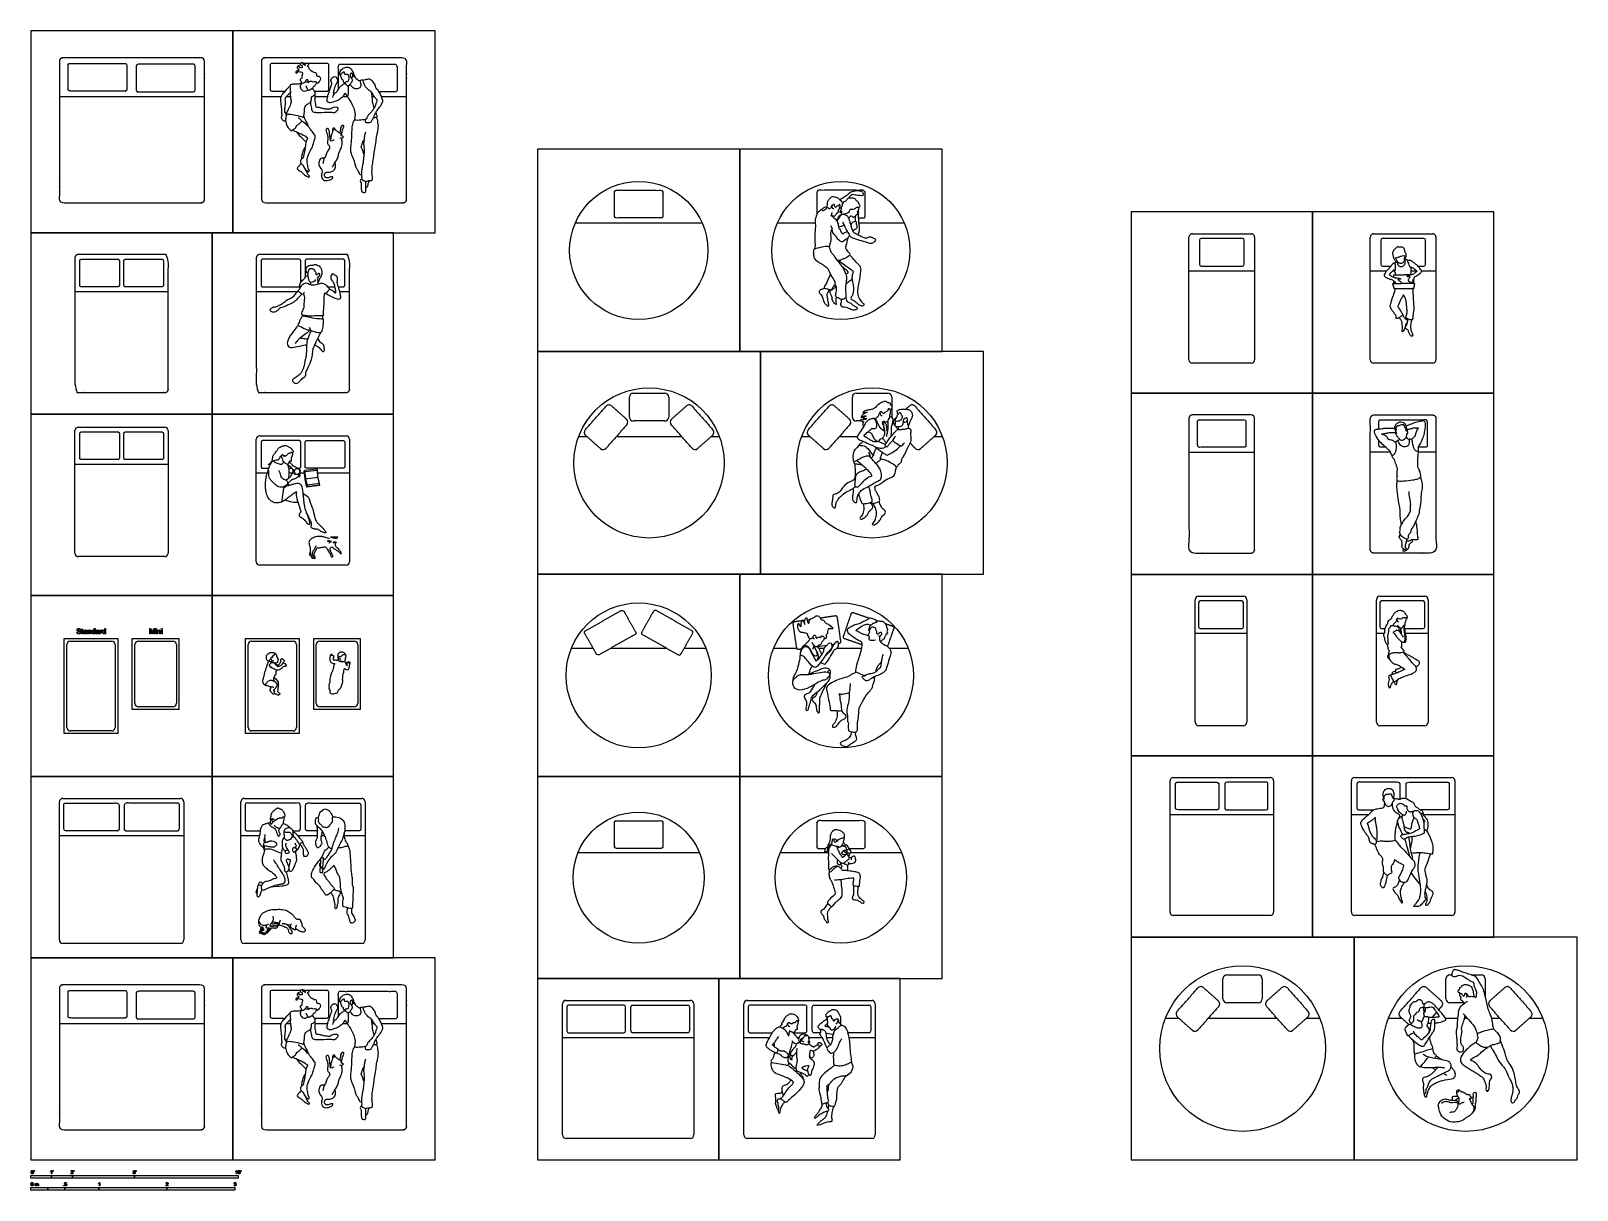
# Model space of a CAD drawing. Header units: millimetres. Extents: x 0 to 22.8, y -0.3 to 16.7.
import ezdxf

# ---------------------------------------------------------------- set-up
doc = ezdxf.new("R2010")
doc.units = ezdxf.units.MM
for name, color, linetype, true_color in [('AG-DIAGRAM', 7, 'Continuous', 0xfecc66), ('AG-FURNITURE', 7, 'Continuous', 0x66ccff), ('AG-PEOPLE', 7, 'Continuous', 0xfc6666), ('N-SYMB', 7, 'Continuous', 0x800040), ('X-VIEWPORT', 7, 'Continuous', 0xfb0280), ('X-VPRT', 6, 'Continuous', 0xff00ff)]:
    doc.layers.add(name, color=color, linetype=linetype, true_color=true_color)

msp = doc.modelspace()

# ---------------------------------------------------------------- linework, layer by layer
at = {"layer": 'AG-DIAGRAM'}
msp.add_lwpolyline([(3.995, 10.224), (3.995, 10.224)], dxfattribs=at)
for points in [[(0.534, 6.39), (0.534, 7.787), (1.321, 7.787), (1.321, 6.39)], [(1.535, 6.745), (1.535, 7.787), (2.221, 7.787), (2.221, 6.745)], [(3.201, 6.39), (3.201, 7.787), (3.988, 7.787), (3.988, 6.39)], [(4.202, 6.745), (4.202, 7.787), (4.888, 7.787), (4.888, 6.745)]]:
    msp.add_lwpolyline(points, close=True, dxfattribs=at)
at = {"layer": 'AG-FURNITURE'}
for p, q in [((4.075, 16.25), (4.037, 16.25)), ((0.463, 15.761), (2.596, 15.761)), ((3.434, 15.761), (3.723, 15.761)), ((3.798, 15.761), (3.86, 15.761)), ((4.224, 15.761), (4.408, 15.761)), ((4.629, 15.761), (4.698, 15.761)), ((5.062, 15.761), (5.093, 15.761)), ((5.198, 15.761), (5.568, 15.761)), ((17.075, 13.198), (18.04, 13.198)), ((19.742, 13.198), (19.985, 13.198)), ((20.074, 13.198), (20.097, 13.198)), ((20.341, 13.198), (20.423, 13.198)), ((20.494, 13.198), (20.707, 13.198)), ((0.691, 12.892), (2.063, 12.892)), ((3.358, 12.892), (3.968, 12.892)), ((4.496, 12.892), (4.523, 12.892)), ((4.585, 12.892), (4.73, 12.892)), ((17.075, 10.531), (18.04, 10.531)), ((20.038, 10.531), (19.742, 10.531)), ((20.707, 10.531), (20.45, 10.531)), ((0.691, 10.351), (2.063, 10.351)), ((3.833, 10.293), (3.879, 10.293)), ((11.424, 8.054), (11.405, 8.051)), ((11.495, 8.064), (11.457, 8.059)), ((12.47, 8.055), (12.495, 8.047)), ((17.165, 7.864), (17.927, 7.864)), ((19.832, 7.864), (19.95, 7.864)), ((20.183, 7.934), (20.191, 7.934)), ((20.262, 7.864), (20.594, 7.864)), ((10.968, 7.646), (11.303, 7.646)), ((11.612, 7.671), (11.752, 7.691)), ((11.632, 7.646), (11.714, 7.646)), ((11.819, 7.701), (11.859, 7.707)), ((11.898, 7.646), (12.26, 7.646)), ((16.796, 5.197), (18.32, 5.197)), ((19.463, 5.197), (19.718, 5.197)), ((20.517, 5.197), (20.987, 5.197)), ((0.463, 4.89), (2.291, 4.89)), ((3.13, 4.89), (3.41, 4.89)), ((3.966, 4.89), (4.26, 4.89)), ((4.313, 4.89), (4.363, 4.89)), ((4.65, 4.89), (4.958, 4.89)), ((8.089, 4.637), (9.875, 4.637)), ((11.064, 4.637), (11.774, 4.637)), ((11.766, 4.7), (11.781, 4.7)), ((12.097, 4.637), (12.849, 4.637)), ((4.075, 2.61), (4.037, 2.61)), ((20.716, 2.289), (20.646, 2.21)), ((0.463, 2.121), (2.596, 2.121)), ((3.434, 2.121), (3.723, 2.121)), ((3.798, 2.121), (3.86, 2.121)), ((4.224, 2.121), (4.408, 2.121)), ((4.629, 2.121), (4.698, 2.121)), ((5.062, 2.121), (5.093, 2.121)), ((5.198, 2.121), (5.568, 2.121)), ((7.863, 1.918), (9.793, 1.918)), ((10.53, 1.918), (10.906, 1.918)), ((11.313, 1.918), (11.339, 1.918)), ((11.485, 1.918), (11.679, 1.918)), ((11.742, 1.918), (11.833, 1.918)), ((12.078, 1.918), (12.46, 1.918))]:
    msp.add_line(p, q, dxfattribs=at)
for points in [[(8.051, 13.904), (9.913, 13.904)], [(11.025, 13.904), (11.579, 13.904)], [(12.222, 13.904), (12.888, 13.904)], [(8.1, 10.761), (8.219, 10.761)], [(8.655, 10.761), (9.613, 10.761)], [(10.05, 10.761), (10.168, 10.761)], [(11.38, 10.761), (11.498, 10.761)], [(11.935, 10.761), (12.197, 10.761)], [(12.692, 10.761), (12.695, 10.761)], [(13.329, 10.761), (13.448, 10.761)], [(3.358, 10.224), (3.522, 10.224)], [(3.837, 10.224), (3.891, 10.224)], [(4.005, 10.224), (4.065, 10.224)], [(4.261, 10.224), (4.73, 10.224)], [(7.994, 7.646), (8.312, 7.646)], [(8.572, 7.646), (9.392, 7.646)], [(9.652, 7.646), (9.97, 7.646)], [(12.668, 7.646), (12.945, 7.646)], [(16.729, 2.202), (16.923, 2.202)], [(17.359, 2.202), (18.368, 2.202)], [(18.805, 2.202), (18.998, 2.202)], [(20.009, 2.202), (20.202, 2.202)], [(20.848, 2.202), (21.026, 2.202)], [(21.128, 2.202), (21.168, 2.202)], [(21.526, 2.202), (21.648, 2.202)], [(22.084, 2.202), (22.278, 2.202)]]:
    msp.add_lwpolyline(points, dxfattribs=at)
for centre, radius in [((8.982, 13.498), 1.016), ((11.956, 13.498), 1.016), ((9.134, 10.371), 1.105), ((12.414, 10.371), 1.105), ((8.982, 7.244), 1.067), ((11.956, 7.244), 1.067), ((8.982, 4.27), 0.965), ((11.956, 4.27), 0.965), ((17.864, 1.755), 1.219), ((21.143, 1.755), 1.219)]:
    msp.add_circle(centre, radius, dxfattribs=at)
for centre, radius, start, end in [((17.126, 13.693), 0.0508, 90, 180), ((17.253, 13.649), 0.0254, 90, 180), ((17.863, 13.649), 0.0254, 0, 90), ((17.99, 13.693), 0.0508, 0, 90), ((19.793, 13.693), 0.0508, 90, 180), ((19.92, 13.649), 0.0254, 90, 180), ((20.53, 13.649), 0.0254, 0, 90), ((20.657, 13.693), 0.0508, 0, 90), ((17.253, 13.293), 0.0254, 180, 270), ((17.863, 13.293), 0.0254, 270, 0), ((19.92, 13.293), 0.0254, 180, 270), ((20.53, 13.293), 0.0254, 270, 0), ((17.126, 11.89), 0.0508, 180, 270), ((17.99, 11.89), 0.0508, 270, 360), ((19.793, 11.89), 0.0508, 180, 270), ((20.657, 11.89), 0.0508, 270, 360), ((8.903, 11.34), 0.0576, 90, 180), ((9.366, 11.34), 0.0576, 0, 90), ((12.182, 11.34), 0.0576, 90, 180), ((12.645, 11.34), 0.0576, 0, 90), ((8.545, 11.167), 0.0576, 48.5, 138.5), ((9.724, 11.167), 0.0576, 41.5, 131.5), ((11.824, 11.167), 0.0576, 48.5, 138.5), ((13.003, 11.167), 0.0576, 41.5, 131.5), ((8.765, 10.972), 0.0576, 318.5, 48.5), ((8.903, 11.045), 0.0576, 180, 270), ((9.366, 11.045), 0.0576, 270, 0), ((9.503, 10.972), 0.0576, 131.5, 221.5), ((12.045, 10.972), 0.0576, 318.5, 48.5), ((12.182, 11.045), 0.0576, 180, 270), ((12.645, 11.045), 0.0576, 357.0603, 0), ((12.783, 10.972), 0.0576, 131.5, 221.5), ((0.742, 10.846), 0.0508, 90, 180), ((2.012, 10.846), 0.0508, 0, 90), ((3.409, 10.719), 0.0508, 90, 180), ((4.679, 10.719), 0.0508, 0, 90), ((8.238, 10.82), 0.0576, 138.5, 228.5), ((10.031, 10.82), 0.0576, 311.5, 41.5), ((11.517, 10.82), 0.0576, 138.5, 228.5), ((13.31, 10.82), 0.0576, 311.5, 41.5), ((8.459, 10.625), 0.0576, 228.5, 318.5), ((9.81, 10.625), 0.0576, 221.5, 311.5), ((11.738, 10.625), 0.0576, 228.5, 318.5), ((13.089, 10.625), 0.0576, 221.5, 311.5), ((0.742, 9.043), 0.0508, 180, 270), ((2.012, 9.043), 0.0508, 270, 360), ((3.409, 8.916), 0.0508, 180, 270), ((4.679, 8.916), 0.0508, 270, 360), ((17.216, 8.359), 0.0508, 90, 180), ((17.241, 8.315), 0.0254, 90, 180), ((17.851, 8.315), 0.0254, 0, 90), ((17.876, 8.359), 0.0508, 0, 90), ((19.883, 8.359), 0.0508, 90, 180), ((19.908, 8.315), 0.0254, 90, 180), ((20.518, 8.315), 0.0254, 0, 90), ((20.543, 8.359), 0.0508, 0, 90), ((17.241, 7.959), 0.0254, 180, 270), ((17.851, 7.959), 0.0254, 270, 0), ((19.908, 7.959), 0.0254, 180, 270), ((20.518, 7.959), 0.0254, 270, 0), ((0.622, 7.698), 0.0508, 90, 180), ((1.232, 7.698), 0.0508, 0, 90), ((1.624, 7.698), 0.0508, 90, 180), ((2.132, 7.698), 0.0508, 0, 90), ((3.289, 7.698), 0.0508, 90, 180), ((3.899, 7.698), 0.0508, 0, 90), ((4.291, 7.698), 0.0508, 90, 180), ((4.799, 7.698), 0.0508, 0, 90), ((1.624, 6.834), 0.0508, 180, 270), ((2.132, 6.834), 0.0508, 270, 0), ((4.291, 6.834), 0.0508, 180, 270), ((4.799, 6.834), 0.0508, 270, 0), ((0.622, 6.478), 0.0508, 180, 270), ((1.232, 6.478), 0.0508, 270, 360), ((3.289, 6.478), 0.0508, 180, 270), ((3.899, 6.478), 0.0508, 270, 360), ((17.216, 6.556), 0.0508, 180, 270), ((17.876, 6.556), 0.0508, 270, 360), ((19.883, 6.556), 0.0508, 180, 270), ((20.543, 6.556), 0.0508, 270, 360), ((16.847, 5.692), 0.0508, 90, 180), ((18.269, 5.692), 0.0508, 0, 90), ((19.514, 5.692), 0.0508, 90, 180), ((20.936, 5.692), 0.0508, 0, 90), ((0.513, 5.385), 0.0508, 90, 180), ((2.241, 5.385), 0.0508, 0, 90), ((3.18, 5.385), 0.0508, 90, 180), ((4.908, 5.385), 0.0508, 0, 90), ((16.847, 3.762), 0.0508, 180, 270), ((18.269, 3.762), 0.0508, 270, 0), ((19.514, 3.762), 0.0508, 180, 270), ((20.936, 3.762), 0.0508, 270, 0), ((0.513, 3.353), 0.0508, 180, 270), ((2.241, 3.353), 0.0508, 270, 0), ((3.18, 3.353), 0.0508, 180, 270), ((4.908, 3.353), 0.0508, 270, 0), ((17.633, 2.781), 0.0576, 90, 180), ((18.095, 2.781), 0.0576, 0, 90), ((20.912, 2.781), 0.0576, 90, 180), ((21.375, 2.781), 0.0576, 0, 90), ((17.249, 2.608), 0.0576, 48.5, 138.5), ((18.479, 2.608), 0.0576, 41.5, 131.5), ((20.528, 2.608), 0.0576, 48.5, 138.5), ((21.758, 2.608), 0.0576, 41.5, 131.5), ((7.914, 2.413), 0.0508, 90, 180), ((7.952, 2.369), 0.0254, 90, 180), ((8.765, 2.369), 0.0254, 360, 90), ((8.892, 2.369), 0.0254, 90, 180), ((9.705, 2.369), 0.0254, 0, 90), ((9.743, 2.413), 0.0508, 0, 90), ((10.581, 2.413), 0.0508, 90, 180), ((10.619, 2.369), 0.0254, 90, 180), ((11.432, 2.369), 0.0254, 360, 90), ((11.559, 2.369), 0.0254, 90, 180), ((12.372, 2.369), 0.0254, 0, 90), ((12.41, 2.413), 0.0508, 0, 90), ((16.942, 2.262), 0.0576, 138.5, 228.5), ((17.469, 2.413), 0.0576, 318.5, 48.5), ((17.633, 2.487), 0.0576, 180, 270), ((18.095, 2.487), 0.0576, 270, 0), ((18.258, 2.413), 0.0576, 131.5, 221.5), ((18.786, 2.262), 0.0576, 311.5, 41.5), ((20.221, 2.262), 0.0576, 138.5, 228.5), ((20.749, 2.413), 0.0576, 318.5, 48.5), ((20.912, 2.487), 0.0576, 180, 270), ((21.538, 2.413), 0.0576, 131.5, 221.5), ((22.065, 2.262), 0.0576, 311.5, 41.5), ((7.952, 2.013), 0.0254, 180, 270), ((8.765, 2.013), 0.0254, 270, 0), ((8.892, 2.013), 0.0254, 180, 270), ((9.705, 2.013), 0.0254, 270, 0), ((10.619, 2.013), 0.0254, 180, 270), ((11.432, 2.013), 0.0254, 270, 0), ((11.559, 2.013), 0.0254, 180, 270), ((12.372, 2.013), 0.0254, 270, 0), ((17.163, 2.067), 0.0576, 228.5, 318.5), ((18.565, 2.067), 0.0576, 221.5, 311.5), ((21.844, 2.067), 0.0576, 221.5, 311.5), ((7.914, 0.483), 0.0508, 180, 270), ((9.743, 0.483), 0.0508, 270, 0), ((10.581, 0.483), 0.0508, 180, 270), ((12.41, 0.483), 0.0508, 270, 0)]:
    msp.add_arc(centre, radius, start, end, dxfattribs=at)
for points, weights, knots in [([(0.463, 16.281), (0.463, 16.332), (0.513, 16.332), (1.529, 16.332), (2.545, 16.332), (2.596, 16.332), (2.596, 16.281), (2.596, 15.265), (2.596, 14.249), (2.596, 14.199), (2.545, 14.199), (1.529, 14.199), (0.513, 14.199), (0.463, 14.199), (0.463, 14.249), (0.463, 15.265), (0.463, 16.281)], [1, 0.707106781187, 1, 1, 1, 0.707106781187, 1, 1, 1, 0.707106781187, 1, 1, 1, 0.707106781187, 1, 1, 1], [0, 0, 0, 3.141593, 3.141593, 59.808259, 59.808259, 62.949852, 62.949852, 139.140328, 139.140328, 142.281921, 142.281921, 198.948587, 198.948587, 202.09018, 202.09018, 278.280656, 278.280656, 278.280656]), ([(0.615, 16.25), (0.59, 16.25), (0.59, 16.224), (0.59, 16.047), (0.59, 15.869), (0.59, 15.843), (0.615, 15.843), (1.021, 15.843), (1.428, 15.843), (1.453, 15.843), (1.453, 15.869), (1.453, 16.047), (1.453, 16.224), (1.453, 16.25), (1.428, 16.25), (1.021, 16.25), (0.615, 16.25)], [1, 0.707106781187, 1, 1, 1, 0.707106781187, 1, 1, 1, 0.707106781187, 1, 1, 1, 0.707106781187, 1, 1, 1], [0, 0, 0, 1.570796, 1.570796, 19.070796, 19.070796, 20.641593, 20.641593, 45.112181, 45.112181, 46.682977, 46.682977, 64.182977, 64.182977, 65.753774, 65.753774, 90.224362, 90.224362, 90.224362]), ([(2.431, 16.237), (2.457, 16.237), (2.457, 16.212), (2.457, 16.034), (2.457, 15.856), (2.457, 15.831), (2.431, 15.831), (2.025, 15.831), (1.618, 15.831), (1.593, 15.831), (1.593, 15.856), (1.593, 16.034), (1.593, 16.212), (1.593, 16.237), (1.618, 16.237), (2.025, 16.237), (2.431, 16.237)], [1, 0.707106781187, 1, 1, 1, 0.707106781187, 1, 1, 1, 0.707106781187, 1, 1, 1, 0.707106781187, 1, 1, 1], [0, 0, 0, 1.570796, 1.570796, 19.070796, 19.070796, 20.641593, 20.641593, 45.112181, 45.112181, 46.682977, 46.682977, 64.182977, 64.182977, 65.753774, 65.753774, 90.224362, 90.224362, 90.224362]), ([(3.434, 16.281), (3.434, 16.332), (3.485, 16.332), (4.501, 16.332), (5.517, 16.332), (5.568, 16.332), (5.568, 16.281), (5.568, 15.265), (5.568, 14.249), (5.568, 14.199), (5.517, 14.199), (4.501, 14.199), (3.485, 14.199), (3.434, 14.199), (3.434, 14.249), (3.434, 15.265), (3.434, 16.281)], [1, 0.707106781187, 1, 1, 1, 0.707106781187, 1, 1, 1, 0.707106781187, 1, 1, 1, 0.707106781187, 1, 1, 1], [0, 0, 0, 3.141593, 3.141593, 59.808259, 59.808259, 62.949852, 62.949852, 139.140328, 139.140328, 142.281921, 142.281921, 198.948587, 198.948587, 202.09018, 202.09018, 278.280656, 278.280656, 278.280656]), ([(4.009, 16.25), (3.798, 16.25), (3.587, 16.25), (3.561, 16.25), (3.561, 16.224), (3.561, 16.047), (3.561, 15.869), (3.561, 15.843), (3.587, 15.843), (3.686, 15.843), (3.786, 15.843)], [1, 1, 1, 0.707106781187, 1, 1, 1, 0.707106781187, 1, 1, 1], [77.511178, 77.511178, 77.511178, 90.224362, 90.224362, 91.795158, 91.795158, 109.295158, 109.295158, 110.865954, 110.865954, 116.846591, 116.846591, 116.846591]), ([(4.212, 15.843), (4.306, 15.843), (4.4, 15.843), (4.425, 15.843), (4.425, 15.869), (4.425, 16.047), (4.425, 16.224), (4.425, 16.25), (4.4, 16.25), (4.264, 16.25), (4.129, 16.25)], [1, 1, 1, 0.707106781187, 1, 1, 1, 0.707106781187, 1, 1, 1], [39.446822, 39.446822, 39.446822, 45.112181, 45.112181, 46.682977, 46.682977, 64.182977, 64.182977, 65.753774, 65.753774, 73.905712, 73.905712, 73.905712]), ([(4.565, 15.864), (4.565, 16.038), (4.565, 16.212), (4.565, 16.237), (4.59, 16.237), (4.997, 16.237), (5.403, 16.237), (5.428, 16.237), (5.428, 16.212), (5.428, 16.034), (5.428, 15.856), (5.428, 15.831), (5.403, 15.831), (5.283, 15.831), (5.164, 15.831)], [1, 1, 1, 0.707106781187, 1, 1, 1, 0.707106781187, 1, 1, 1, 0.707106781187, 1, 1, 1], [47.093694, 47.093694, 47.093694, 64.182977, 64.182977, 65.753774, 65.753774, 90.224362, 90.224362, 91.795158, 91.795158, 109.295158, 109.295158, 110.865954, 110.865954, 118.069311, 118.069311, 118.069311]), ([(8.652, 14.382), (8.626, 14.382), (8.626, 14.356), (8.626, 14.178), (8.626, 14.001), (8.626, 13.975), (8.652, 13.975), (8.982, 13.975), (9.312, 13.975), (9.338, 13.975), (9.338, 14.001), (9.338, 14.178), (9.338, 14.356), (9.338, 14.382), (9.312, 14.382), (8.982, 14.382), (8.652, 14.382)], [1, 0.707106781187, 1, 1, 1, 0.707106781187, 1, 1, 1, 0.707106781187, 1, 1, 1, 0.707106781187, 1, 1, 1], [0, 0, 0, 1.570796, 1.570796, 19.070796, 19.070796, 20.641593, 20.641593, 44.641593, 44.641593, 46.212389, 46.212389, 63.712389, 63.712389, 65.283185, 65.283185, 89.283185, 89.283185, 89.283185]), ([(12.218, 13.975), (12.252, 13.975), (12.287, 13.975), (12.312, 13.975), (12.312, 14.001), (12.312, 14.178), (12.312, 14.356), (12.312, 14.382), (12.287, 14.382), (11.956, 14.382), (11.626, 14.382), (11.601, 14.382), (11.601, 14.356), (11.601, 14.192), (11.601, 14.027)], [1, 1, 1, 0.707106781187, 1, 1, 1, 0.707106781187, 1, 1, 1, 0.707106781187, 1, 1, 1], [42.132739, 42.132739, 42.132739, 44.641593, 44.641593, 46.212389, 46.212389, 63.712389, 63.712389, 65.283185, 65.283185, 89.283185, 89.283185, 90.853982, 90.853982, 107.050096, 107.050096, 107.050096]), ([(0.691, 13.387), (0.691, 13.438), (0.742, 13.438), (1.377, 13.438), (2.012, 13.438), (2.063, 13.438), (2.063, 13.387), (2.063, 12.486), (2.063, 11.457), (2.063, 11.406), (2.012, 11.406), (1.377, 11.406), (0.742, 11.406), (0.691, 11.406), (0.691, 11.457), (0.691, 12.486), (0.691, 13.387)], [1, 0.707106781187, 1, 1, 1, 0.707106781187, 1, 1, 1, 0.707106781187, 1, 1, 1, 0.707106781187, 1, 1, 1], [0, 0, 0, 3.141593, 3.141593, 58.697148, 58.697148, 61.838741, 61.838741, 137.572074, 137.572074, 140.713667, 140.713667, 196.269222, 196.269222, 199.410815, 199.410815, 275.144148, 275.144148, 275.144148]), ([(3.358, 13.387), (3.358, 13.438), (3.409, 13.438), (4.044, 13.438), (4.679, 13.438), (4.73, 13.438), (4.73, 13.387), (4.73, 12.486), (4.73, 11.457), (4.73, 11.406), (4.679, 11.406), (4.044, 11.406), (3.409, 11.406), (3.358, 11.406), (3.358, 11.457), (3.358, 12.486), (3.358, 13.387)], [1, 0.707106781187, 1, 1, 1, 0.707106781187, 1, 1, 1, 0.707106781187, 1, 1, 1, 0.707106781187, 1, 1, 1], [0, 0, 0, 3.141593, 3.141593, 58.697148, 58.697148, 61.838741, 61.838741, 137.572074, 137.572074, 140.713667, 140.713667, 196.269222, 196.269222, 199.410815, 199.410815, 275.144148, 275.144148, 275.144148]), ([(0.787, 13.368), (0.761, 13.368), (0.761, 13.343), (0.761, 13.165), (0.761, 12.987), (0.761, 12.962), (0.787, 12.962), (1.041, 12.962), (1.32, 12.962), (1.345, 12.962), (1.345, 12.987), (1.345, 13.165), (1.345, 13.343), (1.345, 13.368), (1.32, 13.368), (1.041, 13.368), (0.787, 13.368)], [1, 0.707106781187, 1, 1, 1, 0.707106781187, 1, 1, 1, 0.707106781187, 1, 1, 1, 0.707106781187, 1, 1, 1], [0, 0, 0, 1.570796, 1.570796, 19.070796, 19.070796, 20.641593, 20.641593, 44.641593, 44.641593, 46.212389, 46.212389, 63.712389, 63.712389, 65.283185, 65.283185, 89.283185, 89.283185, 89.283185]), ([(1.434, 13.368), (1.409, 13.368), (1.409, 13.343), (1.409, 13.165), (1.409, 12.987), (1.409, 12.962), (1.434, 12.962), (1.739, 12.962), (1.968, 12.962), (1.993, 12.962), (1.993, 12.987), (1.993, 13.165), (1.993, 13.343), (1.993, 13.368), (1.968, 13.368), (1.739, 13.368), (1.434, 13.368)], [1, 0.707106781187, 1, 1, 1, 0.707106781187, 1, 1, 1, 0.707106781187, 1, 1, 1, 0.707106781187, 1, 1, 1], [0, 0, 0, 1.570796, 1.570796, 19.070796, 19.070796, 20.641593, 20.641593, 44.641593, 44.641593, 46.212389, 46.212389, 63.712389, 63.712389, 65.283185, 65.283185, 89.283185, 89.283185, 89.283185]), ([(4.012, 13.028), (4.012, 13.186), (4.012, 13.343), (4.012, 13.368), (3.987, 13.368), (3.708, 13.368), (3.454, 13.368), (3.428, 13.368), (3.428, 13.343), (3.428, 13.165), (3.428, 12.987), (3.428, 12.962), (3.454, 12.962), (3.708, 12.962), (3.987, 12.962), (3.992, 12.962), (3.997, 12.964)], [1, 1, 1, 0.707106781187, 1, 1, 1, 0.707106781187, 1, 1, 1, 0.707106781187, 1, 1, 1, 0.922075093605, 0.885614384034], [48.242856, 48.242856, 48.242856, 63.712389, 63.712389, 65.283185, 65.283185, 89.283185, 89.283185, 90.853982, 90.853982, 108.353982, 108.353982, 109.924778, 109.924778, 133.924778, 133.924778, 134.342692, 134.342692, 134.342692]), ([(4.566, 12.962), (4.601, 12.962), (4.635, 12.962), (4.66, 12.962), (4.66, 12.987), (4.66, 13.165), (4.66, 13.343), (4.66, 13.368), (4.635, 13.368), (4.406, 13.368), (4.101, 13.368), (4.076, 13.368), (4.076, 13.343), (4.076, 13.222), (4.076, 13.101)], [1, 1, 1, 0.707106781187, 1, 1, 1, 0.707106781187, 1, 1, 1, 0.707106781187, 1, 1, 1], [41.132572, 41.132572, 41.132572, 44.641593, 44.641593, 46.212389, 46.212389, 63.712389, 63.712389, 65.283185, 65.283185, 89.283185, 89.283185, 90.853982, 90.853982, 102.759155, 102.759155, 102.759155]), ([(17.075, 11.026), (17.075, 11.077), (17.126, 11.077), (17.558, 11.077), (17.99, 11.077), (18.04, 11.077), (18.04, 11.026), (18.04, 10.125), (18.04, 9.096), (18.04, 9.045), (17.99, 9.045), (17.558, 9.045), (17.126, 9.045), (17.075, 9.045), (17.075, 9.096), (17.075, 10.125), (17.075, 11.026)], [1, 0.707106781187, 1, 1, 1, 0.707106781187, 1, 1, 1, 0.707106781187, 1, 1, 1, 0.707106781187, 1, 1, 1], [0, 0, 0, 3.141593, 3.141593, 56.825803, 56.825803, 59.967396, 59.967396, 135.700729, 135.700729, 138.842322, 138.842322, 192.526532, 192.526532, 195.668125, 195.668125, 271.401458, 271.401458, 271.401458]), ([(17.228, 11.007), (17.202, 11.007), (17.202, 10.982), (17.202, 10.804), (17.202, 10.626), (17.202, 10.601), (17.228, 10.601), (17.558, 10.601), (17.888, 10.601), (17.913, 10.601), (17.913, 10.626), (17.913, 10.804), (17.913, 10.982), (17.913, 11.007), (17.888, 11.007), (17.558, 11.007), (17.228, 11.007)], [1, 0.707106781187, 1, 1, 1, 0.707106781187, 1, 1, 1, 0.707106781187, 1, 1, 1, 0.707106781187, 1, 1, 1], [0, 0, 0, 1.570796, 1.570796, 19.070796, 19.070796, 20.641593, 20.641593, 44.641593, 44.641593, 46.212389, 46.212389, 63.712389, 63.712389, 65.283185, 65.283185, 89.283185, 89.283185, 89.283185]), ([(20.707, 11.026), (20.707, 11.077), (20.657, 11.077), (20.225, 11.077), (19.793, 11.077), (19.742, 11.077), (19.742, 11.026), (19.742, 10.125), (19.742, 9.096), (19.742, 9.045), (19.793, 9.045), (20.225, 9.045), (20.657, 9.045), (20.707, 9.045), (20.707, 9.096), (20.707, 10.125), (20.707, 11.026)], [1, 0.707106781187, 1, 1, 1, 0.707106781187, 1, 1, 1, 0.707106781187, 1, 1, 1, 0.707106781187, 1, 1, 1], [0, 0, 0, 3.141593, 3.141593, 56.825803, 56.825803, 59.967396, 59.967396, 135.700729, 135.700729, 138.842322, 138.842322, 192.526532, 192.526532, 195.668125, 195.668125, 271.401458, 271.401458, 271.401458]), ([(19.869, 10.871), (19.869, 10.927), (19.869, 10.982), (19.869, 11.007), (19.895, 11.007), (20.225, 11.007), (20.555, 11.007), (20.58, 11.007), (20.58, 10.982), (20.58, 10.804), (20.58, 10.626), (20.58, 10.601), (20.555, 10.601), (20.503, 10.601), (20.452, 10.601)], [1, 1, 1, 0.707106781187, 1, 1, 1, 0.707106781187, 1, 1, 1, 0.707106781187, 1, 1, 1], [58.262624, 58.262624, 58.262624, 63.712389, 63.712389, 65.283185, 65.283185, 89.283185, 89.283185, 90.853982, 90.853982, 108.353982, 108.353982, 109.924778, 109.924778, 113.68639, 113.68639, 113.68639]), ([(0.787, 10.827), (0.761, 10.827), (0.761, 10.801), (0.761, 10.624), (0.761, 10.446), (0.761, 10.42), (0.787, 10.42), (1.041, 10.42), (1.32, 10.42), (1.345, 10.42), (1.345, 10.446), (1.345, 10.624), (1.345, 10.801), (1.345, 10.827), (1.32, 10.827), (1.041, 10.827), (0.787, 10.827)], [1, 0.707106781187, 1, 1, 1, 0.707106781187, 1, 1, 1, 0.707106781187, 1, 1, 1, 0.707106781187, 1, 1, 1], [0, 0, 0, 1.570796, 1.570796, 19.070796, 19.070796, 20.641593, 20.641593, 44.641593, 44.641593, 46.212389, 46.212389, 63.712389, 63.712389, 65.283185, 65.283185, 89.283185, 89.283185, 89.283185]), ([(1.434, 10.827), (1.409, 10.827), (1.409, 10.801), (1.409, 10.624), (1.409, 10.446), (1.409, 10.42), (1.434, 10.42), (1.739, 10.42), (1.968, 10.42), (1.993, 10.42), (1.993, 10.446), (1.993, 10.624), (1.993, 10.801), (1.993, 10.827), (1.968, 10.827), (1.739, 10.827), (1.434, 10.827)], [1, 0.707106781187, 1, 1, 1, 0.707106781187, 1, 1, 1, 0.707106781187, 1, 1, 1, 0.707106781187, 1, 1, 1], [0, 0, 0, 1.570796, 1.570796, 19.070796, 19.070796, 20.641593, 20.641593, 44.641593, 44.641593, 46.212389, 46.212389, 63.712389, 63.712389, 65.283185, 65.283185, 89.283185, 89.283185, 89.283185]), ([(3.973, 10.293), (3.98, 10.293), (3.987, 10.293), (4.012, 10.293), (4.012, 10.319), (4.012, 10.497), (4.012, 10.674), (4.012, 10.7), (3.987, 10.7), (3.708, 10.7), (3.454, 10.7), (3.428, 10.7), (3.428, 10.674), (3.428, 10.497), (3.428, 10.319), (3.428, 10.293), (3.454, 10.293), (3.498, 10.293), (3.543, 10.293)], [1, 1, 1, 0.707106781187, 1, 1, 1, 0.707106781187, 1, 1, 1, 0.707106781187, 1, 1, 1, 0.707106781187, 1, 1, 1], [119.570458, 119.570458, 119.570458, 120.176519, 120.176519, 121.747315, 121.747315, 139.247315, 139.247315, 140.818112, 140.818112, 164.818112, 164.818112, 166.388908, 166.388908, 183.888908, 183.888908, 185.459704, 185.459704, 189.639434, 189.639434, 189.639434]), ([(4.101, 10.7), (4.076, 10.7), (4.076, 10.674), (4.076, 10.497), (4.076, 10.319), (4.076, 10.293), (4.101, 10.293), (4.406, 10.293), (4.635, 10.293), (4.66, 10.293), (4.66, 10.319), (4.66, 10.497), (4.66, 10.674), (4.66, 10.7), (4.635, 10.7), (4.406, 10.7), (4.101, 10.7)], [1, 0.707106781187, 1, 1, 1, 0.707106781187, 1, 1, 1, 0.707106781187, 1, 1, 1, 0.707106781187, 1, 1, 1], [0, 0, 0, 1.570796, 1.570796, 19.070796, 19.070796, 20.641593, 20.641593, 44.641593, 44.641593, 46.212389, 46.212389, 63.712389, 63.712389, 65.283185, 65.283185, 89.283185, 89.283185, 89.283185]), ([(19.969, 10.601), (19.932, 10.601), (19.895, 10.601), (19.869, 10.601), (19.869, 10.626), (19.869, 10.662), (19.869, 10.698)], [1, 1, 1, 0.707106781187, 1, 1, 1], [41.937102, 41.937102, 41.937102, 44.641593, 44.641593, 46.212389, 46.212389, 49.744184, 49.744184, 49.744184]), ([(8.197, 7.9), (8.175, 7.888), (8.187, 7.866), (8.275, 7.711), (8.363, 7.556), (8.375, 7.534), (8.397, 7.547), (8.663, 7.697), (8.928, 7.847), (8.95, 7.86), (8.937, 7.882), (8.85, 8.037), (8.762, 8.191), (8.749, 8.213), (8.727, 8.201), (8.462, 8.051), (8.197, 7.9)], [1, 0.707106781187, 1, 1, 1, 0.707106781187, 1, 1, 1, 0.707106781187, 1, 1, 1, 0.707106781187, 1, 1, 1], [0, 0, 0, 1.570796, 1.570796, 19.070796, 19.070796, 20.641593, 20.641593, 44.641593, 44.641593, 46.212389, 46.212389, 63.712389, 63.712389, 65.283185, 65.283185, 89.283185, 89.283185, 89.283185]), ([(9.767, 7.9), (9.789, 7.888), (9.777, 7.866), (9.689, 7.711), (9.601, 7.556), (9.589, 7.534), (9.567, 7.547), (9.301, 7.697), (9.036, 7.847), (9.014, 7.86), (9.027, 7.882), (9.114, 8.037), (9.202, 8.191), (9.215, 8.213), (9.237, 8.201), (9.502, 8.051), (9.767, 7.9)], [1, 0.707106781187, 1, 1, 1, 0.707106781187, 1, 1, 1, 0.707106781187, 1, 1, 1, 0.707106781187, 1, 1, 1], [0, 0, 0, 1.570796, 1.570796, 19.070796, 19.070796, 20.641593, 20.641593, 44.641593, 44.641593, 46.212389, 46.212389, 63.712389, 63.712389, 65.283185, 65.283185, 89.283185, 89.283185, 89.283185]), ([(11.389, 8.049), (11.33, 8.04), (11.272, 8.032), (11.247, 8.028), (11.25, 8.003), (11.276, 7.827), (11.302, 7.651), (11.306, 7.626), (11.331, 7.63), (11.353, 7.633), (11.375, 7.636)], [1, 1, 1, 0.707106781187, 1, 1, 1, 0.707106781187, 1, 1, 1], [84.61672, 84.61672, 84.61672, 89.283185, 89.283185, 90.853982, 90.853982, 108.353982, 108.353982, 109.924778, 109.924778, 111.702019, 111.702019, 111.702019]), ([(11.922, 7.716), (11.928, 7.717), (11.934, 7.718), (11.959, 7.721), (11.955, 7.747), (11.93, 7.923), (11.904, 8.098), (11.9, 8.124), (11.875, 8.12), (11.763, 8.104), (11.651, 8.087)], [1, 1, 1, 0.707106781187, 1, 1, 1, 0.707106781187, 1, 1, 1], [44.156964, 44.156964, 44.156964, 44.641593, 44.641593, 46.212389, 46.212389, 63.712389, 63.712389, 65.283185, 65.283185, 74.187953, 74.187953, 74.187953]), ([(12.268, 7.695), (12.139, 7.739), (12.009, 7.784), (11.985, 7.792), (11.993, 7.816), (12.051, 7.984), (12.108, 8.152), (12.117, 8.176), (12.141, 8.168), (12.258, 8.128), (12.376, 8.087)], [1, 1, 1, 0.707106781187, 1, 1, 1, 0.707106781187, 1, 1, 1], [33.834014, 33.834014, 33.834014, 44.641593, 44.641593, 46.212389, 46.212389, 63.712389, 63.712389, 65.283185, 65.283185, 75.074832, 75.074832, 75.074832]), ([(12.608, 8.008), (12.663, 7.989), (12.717, 7.97), (12.741, 7.962), (12.733, 7.938), (12.687, 7.804), (12.641, 7.67)], [1, 1, 1, 0.707106781187, 1, 1, 1], [84.723489, 84.723489, 84.723489, 89.283185, 89.283185, 90.853982, 90.853982, 104.794809, 104.794809, 104.794809]), ([(16.904, 5.673), (16.878, 5.673), (16.878, 5.648), (16.878, 5.47), (16.878, 5.292), (16.878, 5.267), (16.904, 5.267), (17.209, 5.267), (17.488, 5.267), (17.513, 5.267), (17.513, 5.292), (17.513, 5.47), (17.513, 5.648), (17.513, 5.673), (17.488, 5.673), (17.209, 5.673), (16.904, 5.673)], [1, 0.707106781187, 1, 1, 1, 0.707106781187, 1, 1, 1, 0.707106781187, 1, 1, 1, 0.707106781187, 1, 1, 1], [0, 0, 0, 1.570796, 1.570796, 19.070796, 19.070796, 20.641593, 20.641593, 44.641593, 44.641593, 46.212389, 46.212389, 63.712389, 63.712389, 65.283185, 65.283185, 89.283185, 89.283185, 89.283185]), ([(18.212, 5.673), (18.237, 5.673), (18.237, 5.648), (18.237, 5.47), (18.237, 5.292), (18.237, 5.267), (18.212, 5.267), (17.907, 5.267), (17.628, 5.267), (17.602, 5.267), (17.602, 5.292), (17.602, 5.47), (17.602, 5.648), (17.602, 5.673), (17.628, 5.673), (17.907, 5.673), (18.212, 5.673)], [1, 0.707106781187, 1, 1, 1, 0.707106781187, 1, 1, 1, 0.707106781187, 1, 1, 1, 0.707106781187, 1, 1, 1], [0, 0, 0, 1.570796, 1.570796, 19.070796, 19.070796, 20.641593, 20.641593, 44.641593, 44.641593, 46.212389, 46.212389, 63.712389, 63.712389, 65.283185, 65.283185, 89.283185, 89.283185, 89.283185]), ([(20.18, 5.425), (20.18, 5.537), (20.18, 5.648), (20.18, 5.673), (20.155, 5.673), (19.876, 5.673), (19.571, 5.673), (19.545, 5.673), (19.545, 5.648), (19.545, 5.47), (19.545, 5.292), (19.545, 5.267), (19.571, 5.267), (19.682, 5.267), (19.791, 5.267)], [1, 1, 1, 0.707106781187, 1, 1, 1, 0.707106781187, 1, 1, 1, 0.707106781187, 1, 1, 1], [52.753388, 52.753388, 52.753388, 63.712389, 63.712389, 65.283185, 65.283185, 89.283185, 89.283185, 90.853982, 90.853982, 108.353982, 108.353982, 109.924778, 109.924778, 118.717122, 118.717122, 118.717122]), ([(20.269, 5.433), (20.269, 5.541), (20.269, 5.648), (20.269, 5.673), (20.295, 5.673), (20.574, 5.673), (20.879, 5.673), (20.904, 5.673), (20.904, 5.648), (20.904, 5.47), (20.904, 5.292), (20.904, 5.267), (20.879, 5.267), (20.675, 5.267), (20.483, 5.267)], [1, 1, 1, 0.707106781187, 1, 1, 1, 0.707106781187, 1, 1, 1, 0.707106781187, 1, 1, 1], [53.157354, 53.157354, 53.157354, 63.712389, 63.712389, 65.283185, 65.283185, 89.283185, 89.283185, 90.853982, 90.853982, 108.353982, 108.353982, 109.924778, 109.924778, 125.950385, 125.950385, 125.950385]), ([(0.552, 5.366), (0.526, 5.366), (0.526, 5.34), (0.526, 5.163), (0.526, 4.985), (0.526, 4.959), (0.552, 4.959), (0.907, 4.959), (1.314, 4.959), (1.339, 4.959), (1.339, 4.985), (1.339, 5.163), (1.339, 5.34), (1.339, 5.366), (1.314, 5.366), (0.907, 5.366), (0.552, 5.366)], [1, 0.707106781187, 1, 1, 1, 0.707106781187, 1, 1, 1, 0.707106781187, 1, 1, 1, 0.707106781187, 1, 1, 1], [0, 0, 0, 1.570796, 1.570796, 19.070796, 19.070796, 20.641593, 20.641593, 45.112181, 45.112181, 46.682977, 46.682977, 64.182977, 64.182977, 65.753774, 65.753774, 90.224362, 90.224362, 90.224362]), ([(2.203, 5.366), (2.228, 5.366), (2.228, 5.34), (2.228, 5.163), (2.228, 4.985), (2.228, 4.959), (2.203, 4.959), (1.847, 4.959), (1.441, 4.959), (1.415, 4.959), (1.415, 4.985), (1.415, 5.163), (1.415, 5.34), (1.415, 5.366), (1.441, 5.366), (1.847, 5.366), (2.203, 5.366)], [1, 0.707106781187, 1, 1, 1, 0.707106781187, 1, 1, 1, 0.707106781187, 1, 1, 1, 0.707106781187, 1, 1, 1], [0, 0, 0, 1.570796, 1.570796, 19.070796, 19.070796, 20.641593, 20.641593, 45.112181, 45.112181, 46.682977, 46.682977, 64.182977, 64.182977, 65.753774, 65.753774, 90.224362, 90.224362, 90.224362]), ([(3.895, 4.959), (3.937, 4.959), (3.981, 4.959), (4.006, 4.959), (4.006, 4.985), (4.006, 5.163), (4.006, 5.34), (4.006, 5.366), (3.981, 5.366), (3.574, 5.366), (3.219, 5.366), (3.193, 5.366), (3.193, 5.34), (3.193, 5.163), (3.193, 4.985), (3.193, 4.959), (3.219, 4.959), (3.317, 4.959), (3.419, 4.959)], [1, 1, 1, 0.707106781187, 1, 1, 1, 0.707106781187, 1, 1, 1, 0.707106781187, 1, 1, 1, 0.707106781187, 1, 1, 1], [42.518066, 42.518066, 42.518066, 45.112181, 45.112181, 46.682977, 46.682977, 64.182977, 64.182977, 65.753774, 65.753774, 90.224362, 90.224362, 91.795158, 91.795158, 109.295158, 109.295158, 110.865954, 110.865954, 117.636595, 117.636595, 117.636595]), ([(4.259, 4.959), (4.184, 4.959), (4.108, 4.959), (4.082, 4.959), (4.082, 4.985), (4.082, 5.163), (4.082, 5.34), (4.082, 5.366), (4.108, 5.366), (4.514, 5.366), (4.87, 5.366), (4.895, 5.366), (4.895, 5.34), (4.895, 5.163), (4.895, 4.985), (4.895, 4.959), (4.87, 4.959), (4.765, 4.959), (4.657, 4.959)], [1, 1, 1, 0.707106781187, 1, 1, 1, 0.707106781187, 1, 1, 1, 0.707106781187, 1, 1, 1, 0.707106781187, 1, 1, 1], [40.508437, 40.508437, 40.508437, 45.112181, 45.112181, 46.682977, 46.682977, 64.182977, 64.182977, 65.753774, 65.753774, 90.224362, 90.224362, 91.795158, 91.795158, 109.295158, 109.295158, 110.865954, 110.865954, 118.035753, 118.035753, 118.035753]), ([(8.652, 5.107), (8.626, 5.107), (8.626, 5.081), (8.626, 4.904), (8.626, 4.726), (8.626, 4.7), (8.652, 4.7), (8.982, 4.7), (9.312, 4.7), (9.338, 4.7), (9.338, 4.726), (9.338, 4.904), (9.338, 5.081), (9.338, 5.107), (9.312, 5.107), (8.982, 5.107), (8.652, 5.107)], [1, 0.707106781187, 1, 1, 1, 0.707106781187, 1, 1, 1, 0.707106781187, 1, 1, 1, 0.707106781187, 1, 1, 1], [0, 0, 0, 1.570796, 1.570796, 19.070796, 19.070796, 20.641593, 20.641593, 44.641593, 44.641593, 46.212389, 46.212389, 63.712389, 63.712389, 65.283185, 65.283185, 89.283185, 89.283185, 89.283185]), ([(12.071, 4.7), (12.179, 4.7), (12.287, 4.7), (12.312, 4.7), (12.312, 4.726), (12.312, 4.904), (12.312, 5.081), (12.312, 5.107), (12.287, 5.107), (11.956, 5.107), (11.626, 5.107), (11.601, 5.107), (11.601, 5.081), (11.601, 4.904), (11.601, 4.726), (11.601, 4.7), (11.626, 4.7), (11.68, 4.7), (11.733, 4.7)], [1, 1, 1, 0.707106781187, 1, 1, 1, 0.707106781187, 1, 1, 1, 0.707106781187, 1, 1, 1, 0.707106781187, 1, 1, 1], [36.812445, 36.812445, 36.812445, 44.641593, 44.641593, 46.212389, 46.212389, 63.712389, 63.712389, 65.283185, 65.283185, 89.283185, 89.283185, 90.853982, 90.853982, 108.353982, 108.353982, 109.924778, 109.924778, 113.800682, 113.800682, 113.800682]), ([(0.463, 2.642), (0.463, 2.692), (0.513, 2.692), (1.529, 2.692), (2.545, 2.692), (2.596, 2.692), (2.596, 2.642), (2.596, 1.626), (2.596, 0.61), (2.596, 0.559), (2.545, 0.559), (1.529, 0.559), (0.513, 0.559), (0.463, 0.559), (0.463, 0.61), (0.463, 1.626), (0.463, 2.642)], [1, 0.707106781187, 1, 1, 1, 0.707106781187, 1, 1, 1, 0.707106781187, 1, 1, 1, 0.707106781187, 1, 1, 1], [0, 0, 0, 3.141593, 3.141593, 59.808259, 59.808259, 62.949852, 62.949852, 139.140328, 139.140328, 142.281921, 142.281921, 198.948587, 198.948587, 202.09018, 202.09018, 278.280656, 278.280656, 278.280656]), ([(0.615, 2.61), (0.59, 2.61), (0.59, 2.585), (0.59, 2.407), (0.59, 2.229), (0.59, 2.204), (0.615, 2.204), (1.021, 2.204), (1.428, 2.204), (1.453, 2.204), (1.453, 2.229), (1.453, 2.407), (1.453, 2.585), (1.453, 2.61), (1.428, 2.61), (1.021, 2.61), (0.615, 2.61)], [1, 0.707106781187, 1, 1, 1, 0.707106781187, 1, 1, 1, 0.707106781187, 1, 1, 1, 0.707106781187, 1, 1, 1], [0, 0, 0, 1.570796, 1.570796, 19.070796, 19.070796, 20.641593, 20.641593, 45.112181, 45.112181, 46.682977, 46.682977, 64.182977, 64.182977, 65.753774, 65.753774, 90.224362, 90.224362, 90.224362]), ([(2.431, 2.597), (2.457, 2.597), (2.457, 2.572), (2.457, 2.394), (2.457, 2.216), (2.457, 2.191), (2.431, 2.191), (2.025, 2.191), (1.618, 2.191), (1.593, 2.191), (1.593, 2.216), (1.593, 2.394), (1.593, 2.572), (1.593, 2.597), (1.618, 2.597), (2.025, 2.597), (2.431, 2.597)], [1, 0.707106781187, 1, 1, 1, 0.707106781187, 1, 1, 1, 0.707106781187, 1, 1, 1, 0.707106781187, 1, 1, 1], [0, 0, 0, 1.570796, 1.570796, 19.070796, 19.070796, 20.641593, 20.641593, 45.112181, 45.112181, 46.682977, 46.682977, 64.182977, 64.182977, 65.753774, 65.753774, 90.224362, 90.224362, 90.224362]), ([(3.434, 2.642), (3.434, 2.692), (3.485, 2.692), (4.501, 2.692), (5.517, 2.692), (5.568, 2.692), (5.568, 2.642), (5.568, 1.626), (5.568, 0.61), (5.568, 0.559), (5.517, 0.559), (4.501, 0.559), (3.485, 0.559), (3.434, 0.559), (3.434, 0.61), (3.434, 1.626), (3.434, 2.642)], [1, 0.707106781187, 1, 1, 1, 0.707106781187, 1, 1, 1, 0.707106781187, 1, 1, 1, 0.707106781187, 1, 1, 1], [0, 0, 0, 3.141593, 3.141593, 59.808259, 59.808259, 62.949852, 62.949852, 139.140328, 139.140328, 142.281921, 142.281921, 198.948587, 198.948587, 202.09018, 202.09018, 278.280656, 278.280656, 278.280656]), ([(4.009, 2.61), (3.798, 2.61), (3.587, 2.61), (3.561, 2.61), (3.561, 2.585), (3.561, 2.407), (3.561, 2.229), (3.561, 2.204), (3.587, 2.204), (3.686, 2.204), (3.786, 2.204)], [1, 1, 1, 0.707106781187, 1, 1, 1, 0.707106781187, 1, 1, 1], [77.511178, 77.511178, 77.511178, 90.224362, 90.224362, 91.795158, 91.795158, 109.295158, 109.295158, 110.865954, 110.865954, 116.846591, 116.846591, 116.846591]), ([(4.212, 2.204), (4.306, 2.204), (4.4, 2.204), (4.425, 2.204), (4.425, 2.229), (4.425, 2.407), (4.425, 2.585), (4.425, 2.61), (4.4, 2.61), (4.264, 2.61), (4.129, 2.61)], [1, 1, 1, 0.707106781187, 1, 1, 1, 0.707106781187, 1, 1, 1], [39.446822, 39.446822, 39.446822, 45.112181, 45.112181, 46.682977, 46.682977, 64.182977, 64.182977, 65.753774, 65.753774, 73.905712, 73.905712, 73.905712]), ([(4.565, 2.225), (4.565, 2.398), (4.565, 2.572), (4.565, 2.597), (4.59, 2.597), (4.997, 2.597), (5.403, 2.597), (5.428, 2.597), (5.428, 2.572), (5.428, 2.394), (5.428, 2.216), (5.428, 2.191), (5.403, 2.191), (5.283, 2.191), (5.164, 2.191)], [1, 1, 1, 0.707106781187, 1, 1, 1, 0.707106781187, 1, 1, 1, 0.707106781187, 1, 1, 1], [47.093694, 47.093694, 47.093694, 64.182977, 64.182977, 65.753774, 65.753774, 90.224362, 90.224362, 91.795158, 91.795158, 109.295158, 109.295158, 110.865954, 110.865954, 118.069311, 118.069311, 118.069311])]:
    msp.add_rational_spline(points, weights, degree=2, knots=knots, dxfattribs=at)
for points in [[(17.075, 11.89), (17.075, 12.792), (17.075, 13.693)], [(17.126, 13.744), (17.558, 13.744), (17.99, 13.744)], [(17.228, 13.649), (17.228, 13.471), (17.228, 13.293)], [(17.863, 13.674), (17.558, 13.674), (17.253, 13.674)], [(17.888, 13.293), (17.888, 13.471), (17.888, 13.649)], [(18.04, 13.693), (18.04, 12.792), (18.04, 11.89)], [(19.742, 11.89), (19.742, 12.792), (19.742, 13.693)], [(19.793, 13.744), (20.225, 13.744), (20.657, 13.744)], [(19.895, 13.649), (19.895, 13.471), (19.895, 13.293)], [(20.53, 13.674), (20.225, 13.674), (19.92, 13.674)], [(20.555, 13.293), (20.555, 13.471), (20.555, 13.649)], [(20.707, 13.693), (20.707, 12.792), (20.707, 11.89)], [(17.253, 13.268), (17.558, 13.268), (17.863, 13.268)], [(19.92, 13.268), (19.983, 13.268), (20.046, 13.268)], [(20.44, 13.268), (20.485, 13.268), (20.53, 13.268)], [(4.407, 12.962), (4.461, 12.962), (4.511, 12.962)], [(17.99, 11.839), (17.558, 11.839), (17.126, 11.839)], [(20.657, 11.839), (20.225, 11.839), (19.793, 11.839)], [(8.903, 11.397), (9.134, 11.397), (9.366, 11.397)], [(12.182, 11.397), (12.414, 11.397), (12.645, 11.397)], [(8.195, 10.859), (8.348, 11.032), (8.502, 11.205)], [(8.583, 11.21), (8.693, 11.113), (8.803, 11.015)], [(8.845, 11.045), (8.845, 11.193), (8.845, 11.34)], [(9.423, 11.34), (9.423, 11.193), (9.423, 11.045)], [(9.465, 11.015), (9.576, 11.113), (9.686, 11.21)], [(9.767, 11.205), (9.92, 11.032), (10.074, 10.859)], [(11.474, 10.859), (11.627, 11.032), (11.781, 11.205)], [(11.862, 11.21), (11.972, 11.113), (12.083, 11.015)], [(12.125, 11.045), (12.125, 11.193), (12.125, 11.34)], [(12.703, 11.34), (12.703, 11.193), (12.703, 11.045)], [(12.911, 11.162), (12.938, 11.186), (12.965, 11.21)], [(13.046, 11.205), (13.2, 11.032), (13.353, 10.859)], [(8.808, 10.934), (8.655, 10.76), (8.502, 10.587)], [(9.366, 10.988), (9.134, 10.988), (8.903, 10.988)], [(9.767, 10.587), (9.614, 10.76), (9.46, 10.934)], [(12.088, 10.934), (11.934, 10.76), (11.781, 10.587)], [(12.254, 10.988), (12.218, 10.988), (12.182, 10.988)], [(12.8, 10.865), (12.77, 10.899), (12.74, 10.934)], [(12.745, 11.015), (12.761, 11.029), (12.777, 11.043)], [(0.691, 9.043), (0.691, 9.944), (0.691, 10.846)], [(0.742, 10.897), (1.377, 10.897), (2.012, 10.897)], [(2.063, 10.846), (2.063, 9.944), (2.063, 9.043)], [(3.358, 8.916), (3.358, 9.817), (3.358, 10.719)], [(3.409, 10.77), (4.044, 10.77), (4.679, 10.77)], [(4.73, 10.719), (4.73, 9.817), (4.73, 8.916)], [(8.42, 10.582), (8.31, 10.68), (8.2, 10.777)], [(10.069, 10.777), (9.959, 10.68), (9.848, 10.582)], [(11.7, 10.582), (11.589, 10.68), (11.479, 10.777)], [(13.348, 10.777), (13.238, 10.68), (13.128, 10.582)], [(13.046, 10.587), (13.01, 10.627), (12.975, 10.668)], [(2.012, 8.992), (1.377, 8.992), (0.742, 8.992)], [(4.679, 8.865), (4.044, 8.865), (3.409, 8.865)], [(17.165, 6.556), (17.165, 7.458), (17.165, 8.359)], [(17.216, 8.41), (17.546, 8.41), (17.876, 8.41)], [(17.216, 8.315), (17.216, 8.137), (17.216, 7.959)], [(17.851, 8.34), (17.546, 8.34), (17.241, 8.34)], [(17.876, 7.959), (17.876, 8.137), (17.876, 8.315)], [(17.927, 8.359), (17.927, 7.458), (17.927, 6.556)], [(19.832, 6.556), (19.832, 7.458), (19.832, 8.359)], [(19.883, 8.41), (20.213, 8.41), (20.543, 8.41)], [(19.883, 8.315), (19.883, 8.137), (19.883, 7.959)], [(20.518, 8.34), (20.213, 8.34), (19.908, 8.34)], [(20.543, 7.959), (20.543, 8.137), (20.543, 8.315)], [(20.594, 8.359), (20.594, 7.458), (20.594, 6.556)], [(0.622, 7.748), (0.927, 7.748), (1.232, 7.748)], [(1.624, 7.748), (1.878, 7.748), (2.132, 7.748)], [(3.289, 7.748), (3.594, 7.748), (3.899, 7.748)], [(4.291, 7.748), (4.545, 7.748), (4.799, 7.748)], [(17.241, 7.934), (17.546, 7.934), (17.851, 7.934)], [(19.908, 7.934), (19.935, 7.934), (19.962, 7.934)], [(20.248, 7.934), (20.383, 7.934), (20.518, 7.934)], [(0.572, 6.478), (0.572, 7.088), (0.572, 7.698)], [(1.283, 7.698), (1.283, 7.088), (1.283, 6.478)], [(1.573, 6.834), (1.573, 7.266), (1.573, 7.698)], [(2.183, 7.698), (2.183, 7.266), (2.183, 6.834)], [(3.239, 6.478), (3.239, 7.088), (3.239, 7.698)], [(3.95, 7.698), (3.95, 7.088), (3.95, 6.478)], [(4.24, 6.834), (4.24, 7.266), (4.24, 7.698)], [(4.85, 7.698), (4.85, 7.266), (4.85, 6.834)], [(2.132, 6.783), (1.878, 6.783), (1.624, 6.783)], [(4.799, 6.783), (4.545, 6.783), (4.291, 6.783)], [(1.232, 6.428), (0.927, 6.428), (0.622, 6.428)], [(3.899, 6.428), (3.594, 6.428), (3.289, 6.428)], [(17.876, 6.505), (17.546, 6.505), (17.216, 6.505)], [(20.543, 6.505), (20.213, 6.505), (19.883, 6.505)], [(16.796, 3.762), (16.796, 4.727), (16.796, 5.692)], [(16.847, 5.743), (17.558, 5.743), (18.269, 5.743)], [(18.32, 5.692), (18.32, 4.727), (18.32, 3.762)], [(19.463, 3.762), (19.463, 4.727), (19.463, 5.692)], [(19.514, 5.743), (20.225, 5.743), (20.936, 5.743)], [(20.987, 5.692), (20.987, 4.727), (20.987, 3.762)], [(0.463, 3.353), (0.463, 4.369), (0.463, 5.385)], [(0.513, 5.436), (1.377, 5.436), (2.241, 5.436)], [(2.291, 5.385), (2.291, 4.369), (2.291, 3.353)], [(3.13, 3.353), (3.13, 4.369), (3.13, 5.385)], [(3.18, 5.436), (4.044, 5.436), (4.908, 5.436)], [(4.958, 5.385), (4.958, 4.369), (4.958, 3.353)], [(18.269, 3.711), (17.558, 3.711), (16.847, 3.711)], [(20.936, 3.711), (20.225, 3.711), (19.514, 3.711)], [(2.241, 3.302), (1.377, 3.302), (0.513, 3.302)], [(4.908, 3.302), (4.044, 3.302), (3.18, 3.302)], [(17.575, 2.487), (17.575, 2.634), (17.575, 2.781)], [(17.633, 2.839), (17.864, 2.839), (18.095, 2.839)], [(18.153, 2.781), (18.153, 2.634), (18.153, 2.487)], [(20.854, 2.487), (20.854, 2.634), (20.854, 2.781)], [(20.912, 2.839), (20.925, 2.839), (20.939, 2.839)], [(21.226, 2.839), (21.3, 2.839), (21.375, 2.839)], [(21.432, 2.781), (21.432, 2.652), (21.432, 2.524)], [(16.899, 2.3), (17.052, 2.473), (17.206, 2.647)], [(17.287, 2.652), (17.397, 2.554), (17.508, 2.456)], [(18.22, 2.456), (18.331, 2.554), (18.441, 2.652)], [(18.522, 2.647), (18.675, 2.473), (18.829, 2.3)], [(20.178, 2.3), (20.332, 2.473), (20.485, 2.647)], [(20.566, 2.652), (20.677, 2.554), (20.787, 2.456)], [(21.499, 2.456), (21.61, 2.554), (21.72, 2.652)], [(21.801, 2.647), (21.955, 2.473), (22.108, 2.3)], [(7.863, 0.483), (7.863, 1.448), (7.863, 2.413)], [(7.914, 2.464), (8.828, 2.464), (9.743, 2.464)], [(7.927, 2.369), (7.927, 2.191), (7.927, 2.013)], [(8.765, 2.394), (8.358, 2.394), (7.952, 2.394)], [(8.79, 2.013), (8.79, 2.191), (8.79, 2.369)], [(8.866, 2.013), (8.866, 2.191), (8.866, 2.369)], [(8.892, 2.394), (9.298, 2.394), (9.705, 2.394)], [(9.73, 2.369), (9.73, 2.191), (9.73, 2.013)], [(9.793, 2.413), (9.793, 1.448), (9.793, 0.483)], [(10.53, 0.483), (10.53, 1.448), (10.53, 2.413)], [(10.581, 2.464), (11.495, 2.464), (12.41, 2.464)], [(10.594, 2.369), (10.594, 2.191), (10.594, 2.013)], [(11.432, 2.394), (11.025, 2.394), (10.619, 2.394)], [(11.457, 2.013), (11.457, 2.191), (11.457, 2.369)], [(11.533, 2.013), (11.533, 2.191), (11.533, 2.369)], [(11.559, 2.394), (11.965, 2.394), (12.372, 2.394)], [(12.397, 2.369), (12.397, 2.191), (12.397, 2.013)], [(12.46, 2.413), (12.46, 1.448), (12.46, 0.483)], [(17.513, 2.375), (17.359, 2.202), (17.206, 2.029)], [(18.095, 2.429), (17.864, 2.429), (17.633, 2.429)], [(18.522, 2.029), (18.369, 2.202), (18.215, 2.375)], [(20.792, 2.375), (20.769, 2.35), (20.747, 2.324)], [(21.113, 2.429), (21.012, 2.429), (20.912, 2.429)], [(21.801, 2.029), (21.648, 2.202), (21.494, 2.375)], [(17.125, 2.024), (17.014, 2.121), (16.904, 2.219)], [(18.824, 2.219), (18.714, 2.121), (18.603, 2.024)], [(20.308, 2.109), (20.245, 2.164), (20.183, 2.219)], [(22.103, 2.219), (21.993, 2.121), (21.882, 2.024)], [(7.952, 1.988), (8.358, 1.988), (8.765, 1.988)], [(9.705, 1.988), (9.298, 1.988), (8.892, 1.988)], [(10.619, 1.988), (10.783, 1.988), (10.946, 1.988)], [(11.251, 1.988), (11.341, 1.988), (11.432, 1.988)], [(11.657, 1.988), (11.608, 1.988), (11.559, 1.988)], [(12.372, 1.988), (12.216, 1.988), (12.06, 1.988)], [(9.743, 0.432), (8.828, 0.432), (7.914, 0.432)], [(12.41, 0.432), (11.495, 0.432), (10.581, 0.432)]]:
    msp.add_open_spline(points, degree=2, dxfattribs=at)
at = {"layer": 'AG-PEOPLE'}
for p, q in [((20.248, 13.353), (20.243, 13.368)), ((4.043, 12.531), (4.047, 12.543)), ((3.979, 10.192), (3.982, 10.183)), ((3.979, 10.192), (3.985, 10.172)), ((3.992, 10.201), (3.999, 10.18)), ((20.155, 7.951), (20.16, 7.961)), ((20.285, 4.938), (20.292, 4.912)), ((11.757, 2.126), (11.72, 2.09)), ((11.219, 2.007), (11.202, 2.015))]:
    msp.add_line(p, q, dxfattribs=at)
for points in [[(20.092, 12.94), (20.073, 13.002)], [(20.087, 13.104), (20.087, 13.13)], [(20.087, 13.012), (20.087, 13.05)], [(20.38, 13.015), (20.38, 13.082)], [(4.287, 10.047), (4.289, 10.038), (4.102, 10.014), (4.078, 10.129), (4.077, 10.141), (4.06, 10.254), (4.068, 10.255)], [(4.252, 10.281), (4.067, 10.26)], [(4.067, 10.26), (4.081, 10.135), (4.083, 10.124), (4.105, 10.024), (4.287, 10.047), (4.29, 10.068), (4.109, 10.046), (4.105, 10.024)], [(4.067, 10.26), (4.078, 10.245)], [(4.084, 10.139), (4.078, 10.245), (4.26, 10.265)], [(4.26, 10.265), (4.252, 10.281)], [(4.29, 10.068), (4.263, 10.162), (4.26, 10.265)], [(4.109, 10.046), (4.084, 10.139), (4.263, 10.162)]]:
    msp.add_lwpolyline(points, dxfattribs=at)
for centre, radius, start, end in [((3.958, 10.244), 0.042, 327.733, 252.9583), ((4.313, 4.555), 0.00797, 86.4116, 176.4116), ((4.339, 4.553), 0.00797, 356.4116, 86.4116), ((4.3, 4.355), 0.00797, 176.4116, 266.4116), ((4.327, 4.353), 0.00797, 266.4116, 356.4116)]:
    msp.add_arc(centre, radius, start, end, dxfattribs=at)
for points, knots in [([(4.086, 15.984), (4.078, 15.978), (4.061, 15.968), (4.039, 15.945), (4.021, 15.967), (4.025, 15.981), (4.002, 16), (4.013, 16.03), (4.038, 16.034), (4.032, 16.059), (4.035, 16.082), (4.042, 16.095), (4.042, 16.116), (4.018, 16.117), (3.981, 16.127), (3.957, 16.123), (3.952, 16.09), (3.944, 16.115), (3.942, 16.131), (3.969, 16.149), (3.994, 16.154), (3.972, 16.162), (3.963, 16.181), (3.966, 16.207), (3.989, 16.227), (3.984, 16.209), (3.984, 16.181), (4.005, 16.194), (4.023, 16.19), (4.04, 16.189), (4.04, 16.211), (4.031, 16.22), (4.011, 16.22), (4.005, 16.241), (4.014, 16.264), (4.036, 16.264), (4.05, 16.265), (4.034, 16.253), (4.04, 16.238), (4.056, 16.243), (4.066, 16.231), (4.074, 16.22), (4.089, 16.227), (4.067, 16.24), (4.078, 16.256), (4.098, 16.246), (4.122, 16.262), (4.133, 16.245), (4.121, 16.238), (4.133, 16.224), (4.096, 16.215), (4.12, 16.207), (4.134, 16.192), (4.121, 16.17), (4.157, 16.159), (4.157, 16.138), (4.183, 16.137), (4.203, 16.114), (4.231, 16.12), (4.246, 16.089), (4.245, 16.056), (4.28, 16.064), (4.303, 16.043), (4.301, 16), (4.283, 15.987), (4.264, 15.953), (4.249, 15.955), (4.243, 15.956)], [0, 0, 0, 0, 0.326768, 0.615457, 0.872237, 1.079625, 1.37167, 1.661864, 1.918311, 2.183434, 2.459437, 2.680684, 2.911914, 3.167576, 3.530695, 3.7994, 4.055501, 4.274738, 4.510692, 4.837551, 5.066472, 5.277896, 5.538942, 5.836524, 6.09708, 6.296261, 6.563911, 6.798308, 7.053744, 7.260366, 7.496631, 7.696225, 7.932977, 8.179822, 8.445656, 8.709974, 8.872504, 9.083929, 9.277887, 9.486834, 9.707388, 9.909753, 10.073017, 10.313737, 10.507443, 10.764199, 11.047661, 11.253735, 11.43193, 11.620037, 11.894142, 12.107835, 12.361491, 12.600259, 12.910816, 13.145286, 13.409853, 13.719136, 13.99486, 14.311659, 14.606717, 14.905057, 15.206071, 15.558322, 15.834431, 16.174106, 16.417577, 16.417577, 16.417577, 16.417577]), ([(4.597, 16.069), (4.593, 16.072), (4.585, 16.081), (4.582, 16.119), (4.62, 16.175), (4.681, 16.199), (4.746, 16.189), (4.784, 16.115), (4.792, 16.079), (4.811, 16.05), (4.811, 16.042)], [0, 0, 0, 0, 0.232049, 0.576867, 1.055713, 1.526265, 1.983386, 2.501772, 2.884941, 3.234108, 3.234108, 3.234108, 3.234108]), ([(3.79, 15.403), (3.784, 15.4), (3.768, 15.396), (3.745, 15.413), (3.721, 15.458), (3.743, 15.488), (3.73, 15.532), (3.736, 15.563), (3.725, 15.618), (3.719, 15.72), (3.719, 15.759), (3.747, 15.807), (3.796, 15.851), (3.838, 15.907), (3.849, 15.917), (3.854, 15.922)], [0, 0, 0, 0, 0.26446, 0.560078, 0.948207, 1.279751, 1.65435, 1.968531, 2.397165, 2.979251, 3.336464, 3.742937, 4.225648, 4.696932, 4.955734, 4.955734, 4.955734, 4.955734]), ([(4.027, 15.961), (4.02, 15.96), (4.007, 15.956), (3.993, 15.943), (3.924, 15.947), (3.874, 15.939), (3.848, 15.926), (3.859, 15.883), (3.858, 15.834), (3.863, 15.822), (3.855, 15.805), (3.86, 15.743), (3.874, 15.695), (3.859, 15.627), (3.816, 15.556), (3.791, 15.489), (3.834, 15.506), (3.912, 15.494), (4.013, 15.471), (4.06, 15.449), (4.058, 15.486), (4.067, 15.514), (4.063, 15.563), (4.08, 15.635), (4.13, 15.661), (4.169, 15.683), (4.17, 15.742), (4.169, 15.761), (4.192, 15.763), (4.23, 15.802), (4.227, 15.823), (4.203, 15.854), (4.192, 15.869), (4.186, 15.877)], [0, 0, 0, 0, 0.251205, 0.491892, 0.960695, 1.380596, 1.649876, 2.019664, 2.423431, 2.615601, 2.845096, 3.288132, 3.702253, 4.166451, 4.716502, 5.124808, 5.421331, 5.942865, 6.54587, 6.893204, 7.182241, 7.4949, 7.898502, 8.37904, 8.797225, 9.167113, 9.591921, 9.81409, 10.0664, 10.478207, 10.726083, 11.078367, 11.387661, 11.387661, 11.387661, 11.387661]), ([(4.031, 15.956), (4.027, 15.953), (4.008, 15.937), (3.997, 15.89), (4.041, 15.838), (4.084, 15.841), (4.107, 15.855), (4.116, 15.864)], [0, 0, 0, 0, 0.236636, 0.65104, 1.095694, 1.452359, 1.8068, 1.8068, 1.8068, 1.8068]), ([(4.089, 15.922), (4.091, 15.913), (4.097, 15.896), (4.114, 15.861), (4.136, 15.852), (4.15, 15.867), (4.165, 15.868), (4.165, 15.874), (4.173, 15.877), (4.175, 15.882), (4.186, 15.871), (4.193, 15.89), (4.2, 15.91), (4.208, 15.917), (4.228, 15.924), (4.233, 15.944), (4.245, 15.956), (4.252, 15.974), (4.235, 15.971), (4.222, 15.983), (4.193, 15.971), (4.18, 15.985), (4.15, 15.986), (4.139, 15.978), (4.121, 15.962), (4.112, 15.978), (4.125, 15.987), (4.118, 16.01), (4.096, 16.01), (4.085, 15.996), (4.086, 15.981), (4.092, 15.973), (4.095, 15.97)], [0, 0, 0, 0, 0.30668, 0.657472, 0.906771, 1.156169, 1.362159, 1.490723, 1.644228, 1.754401, 1.934186, 2.157795, 2.42784, 2.60845, 2.860843, 3.107792, 3.357819, 3.561752, 3.758239, 3.99055, 4.287797, 4.525264, 4.826772, 5.045865, 5.298853, 5.482625, 5.69243, 5.942603, 6.184853, 6.411496, 6.630997, 6.845093, 6.845093, 6.845093, 6.845093]), ([(4.702, 15.755), (4.695, 15.767), (4.679, 15.788), (4.663, 15.822), (4.646, 15.782), (4.614, 15.74), (4.553, 15.698), (4.483, 15.68), (4.448, 15.664), (4.398, 15.682), (4.4, 15.718), (4.41, 15.784), (4.444, 15.868), (4.464, 15.93), (4.471, 15.953), (4.455, 15.981), (4.455, 16.016), (4.475, 16.044), (4.512, 16.057), (4.536, 16.052), (4.545, 16.028), (4.557, 15.984), (4.539, 15.958), (4.514, 15.914), (4.488, 15.839), (4.491, 15.801), (4.494, 15.782)], [0, 0, 0, 0, 0.381346, 0.661653, 0.970182, 1.399215, 1.894679, 2.377435, 2.731751, 3.109201, 3.423396, 3.890456, 4.451484, 4.90594, 5.174199, 5.485316, 5.817212, 6.144104, 6.497076, 6.758027, 7.036592, 7.412995, 7.722842, 8.13148, 8.640975, 9.069112, 9.069112, 9.069112, 9.069112]), ([(4.484, 15.749), (4.486, 15.76), (4.493, 15.783), (4.51, 15.813), (4.549, 15.83), (4.58, 15.896), (4.62, 15.93), (4.645, 15.947), (4.657, 15.954)], [0, 0, 0, 0, 0.339736, 0.666525, 1.030672, 1.511459, 1.92907, 2.306774, 2.306774, 2.306774, 2.306774]), ([(4.761, 16.042), (4.766, 16.043), (4.778, 16.047), (4.78, 16.08), (4.768, 16.11), (4.751, 16.102), (4.744, 16.095), (4.737, 16.083), (4.738, 16.067), (4.753, 16.036), (4.772, 16.011), (4.767, 15.991), (4.745, 15.949), (4.732, 15.933), (4.713, 15.913), (4.691, 15.923), (4.689, 15.935), (4.677, 15.936), (4.675, 15.952), (4.657, 15.949), (4.653, 15.966), (4.671, 15.972), (4.683, 15.984), (4.703, 15.98), (4.715, 15.992), (4.729, 16.034), (4.723, 16.054), (4.717, 16.067), (4.711, 16.073), (4.707, 16.086), (4.687, 16.091), (4.677, 16.081), (4.653, 16.094), (4.657, 16.112), (4.649, 16.126), (4.622, 16.115), (4.592, 16.077), (4.6, 16.054), (4.61, 16.027), (4.614, 16.014), (4.633, 16.007), (4.639, 15.988), (4.635, 15.968), (4.649, 15.971), (4.658, 15.965)], [-6.358317, -6.358317, -6.358317, -6.358317, -6.132779, -5.808326, -5.499888, -5.287527, -5.097332, -4.890335, -4.66394, -4.316707, -4.002862, -3.751062, -3.353618, -3.07385, -2.793452, -2.539582, -2.347965, -2.165921, -1.96671, -1.751565, -1.551135, -1.318159, -1.081529, -0.837788, -0.607855, -0.231638, 0.089378, 0.089378, 0.304522, 0.511371, 0.748707, 0.958882, 1.227977, 1.46397, 1.661919, 1.953068, 2.348318, 2.626973, 2.93231, 3.142839, 3.386307, 3.643302, 3.870614, 4.084926, 4.084926, 4.084926, 4.084926]), ([(4.713, 15.919), (4.712, 15.908), (4.709, 15.887), (4.712, 15.799), (4.696, 15.752), (4.719, 15.728), (4.758, 15.673), (4.791, 15.592), (4.803, 15.55), (4.813, 15.504), (4.808, 15.446), (4.795, 15.415), (4.873, 15.416), (4.937, 15.424), (4.97, 15.43)], [0, 0, 0, 0, 0.324374, 0.86036, 1.253469, 1.551364, 2.025622, 2.565633, 2.943061, 3.336889, 3.778834, 4.040537, 4.502279, 5.039229, 5.039229, 5.039229, 5.039229]), ([(5.091, 15.592), (5.083, 15.617), (5.066, 15.677), (5.066, 15.743), (5.055, 15.814), (5.049, 15.832), (5.014, 15.853), (4.962, 15.901), (4.934, 15.971), (4.931, 16.006), (4.903, 16), (4.878, 15.998), (4.897, 15.957), (4.895, 15.891), (4.846, 15.872), (4.778, 15.879), (4.761, 15.917), (4.751, 15.925), (4.741, 15.934), (4.736, 15.938)], [7.094603, 7.094603, 7.094603, 7.094603, 7.499755, 8.021024, 8.489559, 8.727878, 9.071922, 9.563609, 10.064218, 10.362397, 10.639144, 10.881423, 11.225356, 11.675058, 12.06336, 12.520956, 12.86448, 13.070506, 13.323505, 13.323505, 13.323505, 13.323505]), ([(4.777, 16.079), (4.781, 16.072), (4.79, 16.058), (4.812, 16.042), (4.839, 16.016), (4.864, 15.998), (4.879, 15.995), (4.886, 15.994)], [0, 0, 0, 0, 0.280442, 0.577025, 0.930099, 1.246695, 1.510897, 1.510897, 1.510897, 1.510897]), ([(5.052, 15.82), (5.057, 15.812), (5.073, 15.783), (5.121, 15.727), (5.136, 15.714), (5.122, 15.678), (5.097, 15.59), (5.065, 15.556), (5.054, 15.533), (5.006, 15.497), (4.995, 15.457), (4.954, 15.415), (4.962, 15.382), (4.991, 15.379), (5.048, 15.377), (5.06, 15.419), (5.093, 15.461), (5.094, 15.488), (5.107, 15.515), (5.137, 15.559), (5.184, 15.619), (5.216, 15.678), (5.222, 15.704), (5.205, 15.743), (5.181, 15.806), (5.146, 15.859), (5.116, 15.882), (5.109, 15.93), (5.074, 15.984), (5.027, 16.024), (4.979, 16.009), (4.944, 16.004), (4.927, 16)], [0.751212, 0.751212, 0.751212, 0.751212, 1.030811, 1.549674, 1.779008, 2.111997, 2.6686, 3.054227, 3.33972, 3.767706, 4.144944, 4.571528, 4.858908, 5.155512, 5.561477, 5.922475, 6.337435, 6.624273, 6.925536, 7.343773, 7.857609, 8.321825, 8.601188, 8.962714, 9.442841, 9.896727, 10.235428, 10.622095, 11.08636, 11.514557, 11.899424, 12.320511, 12.320511, 12.320511, 12.320511]), ([(3.8, 15.487), (3.798, 15.494), (3.795, 15.51), (3.773, 15.536), (3.78, 15.606), (3.79, 15.64), (3.784, 15.72), (3.786, 15.74), (3.787, 15.751), (3.812, 15.773), (3.842, 15.805), (3.855, 15.817), (3.861, 15.824)], [0, 0, 0, 0, 0.275612, 0.600546, 1.061468, 1.433127, 1.937431, 2.19048, 2.359538, 2.681559, 3.068161, 3.366404, 3.366404, 3.366404, 3.366404]), ([(4.154, 15.678), (4.155, 15.648), (4.169, 15.592), (4.18, 15.533), (4.243, 15.527), (4.394, 15.53), (4.445, 15.533), (4.503, 15.525), (4.52, 15.53), (4.544, 15.558), (4.568, 15.572), (4.561, 15.603), (4.536, 15.602), (4.491, 15.606), (4.454, 15.584), (4.442, 15.572), (4.388, 15.576), (4.335, 15.583), (4.286, 15.602), (4.242, 15.602), (4.236, 15.607), (4.233, 15.648), (4.226, 15.687), (4.222, 15.725), (4.225, 15.766), (4.226, 15.792), (4.227, 15.806)], [0, 0, 0, 0, 0.54448, 0.949607, 1.375926, 2.082909, 2.51824, 2.935717, 3.17009, 3.510899, 3.80607, 4.079034, 4.340955, 4.729426, 5.095283, 5.323982, 5.727322, 6.157256, 6.585813, 6.945534, 7.083431, 7.433745, 7.811657, 8.162105, 8.527477, 8.889098, 8.889098, 8.889098, 8.889098]), ([(3.804, 15.497), (3.799, 15.484), (3.791, 15.455), (3.786, 15.388), (3.818, 15.305), (3.879, 15.249), (3.891, 15.274), (3.946, 15.304), (3.948, 15.339), (3.991, 15.356), (4.024, 15.398), (4.034, 15.405), (4.008, 15.422), (3.985, 15.441), (3.972, 15.451)], [0, 0, 0, 0, 0.374458, 0.834505, 1.392317, 1.861138, 2.106747, 2.551904, 2.866366, 3.243187, 3.661222, 3.817182, 4.102118, 4.508179, 4.508179, 4.508179, 4.508179]), ([(4.083, 15.356), (4.09, 15.356), (4.105, 15.362), (4.112, 15.376), (4.084, 15.391), (4.077, 15.438), (4.064, 15.457), (4.058, 15.467)], [0, 0, 0, 0, 0.272553, 0.461874, 0.755521, 1.143452, 1.482936, 1.482936, 1.482936, 1.482936]), ([(5.084, 15.452), (5.106, 15.455), (5.143, 15.458), (5.133, 15.489), (5.122, 15.514), (5.116, 15.528)], [5.706297, 5.706297, 5.706297, 5.706297, 6.113148, 6.40196, 6.707517, 6.707517, 6.707517, 6.707517]), ([(3.891, 15.269), (3.906, 15.261), (3.938, 15.246), (4.042, 15.204), (4.103, 15.161), (4.116, 15.144), (4.092, 15.118), (4.081, 15.031), (4.06, 14.931), (4.051, 14.861), (4.025, 14.839), (4, 14.821), (4.012, 14.776), (4.044, 14.757), (4.074, 14.691), (4.098, 14.674), (4.122, 14.647), (4.143, 14.665), (4.125, 14.689), (4.113, 14.749), (4.103, 14.834), (4.113, 14.874), (4.14, 14.942), (4.186, 15.021), (4.209, 15.108), (4.225, 15.154), (4.229, 15.19), (4.179, 15.244), (4.136, 15.308), (4.067, 15.373), (4.029, 15.401)], [0, 0, 0, 0, 0.413891, 1.0292, 1.520829, 1.741023, 2.045745, 2.580239, 3.179945, 3.648123, 3.967751, 4.266302, 4.621012, 4.973421, 5.44902, 5.773769, 6.088338, 6.325707, 6.60669, 7.064629, 7.592803, 7.959139, 8.435959, 8.996992, 9.540995, 9.933259, 10.256246, 10.726682, 11.241507, 11.924271, 11.924271, 11.924271, 11.924271]), ([(3.947, 15.243), (3.961, 15.225), (3.987, 15.189), (4.056, 15.132), (4.078, 15.103), (4.089, 15.089)], [0, 0, 0, 0, 0.471711, 1.005389, 1.430849, 1.430849, 1.430849, 1.430849]), ([(4.105, 15.365), (4.109, 15.357), (4.115, 15.339), (4.118, 15.327), (4.119, 15.321)], [0, 0, 0, 0, 0.3006479, 0.5470062, 0.5470062, 0.5470062, 0.5470062]), ([(4.449, 15.127), (4.446, 15.136), (4.443, 15.157), (4.435, 15.238), (4.425, 15.28), (4.405, 15.301), (4.374, 15.268), (4.392, 15.233), (4.41, 15.185), (4.41, 15.131), (4.402, 15.058), (4.425, 15.049), (4.439, 15.028), (4.438, 15.002), (4.392, 14.942), (4.379, 14.879), (4.352, 14.856), (4.342, 14.802), (4.339, 14.784), (4.339, 14.774)], [0.890834, 0.890834, 0.890834, 0.890834, 1.27952, 1.808875, 2.185667, 2.445626, 2.777648, 3.12314, 3.528634, 3.971027, 4.440334, 4.69128, 4.969484, 5.244681, 5.741501, 6.199698, 6.534395, 6.948227, 7.257029, 7.257029, 7.257029, 7.257029]), ([(4.495, 15.128), (4.493, 15.123), (4.487, 15.113), (4.462, 15.103), (4.434, 15.119), (4.467, 15.138), (4.449, 15.176), (4.476, 15.201), (4.469, 15.223), (4.487, 15.243), (4.481, 15.269), (4.481, 15.278), (4.484, 15.281)], [0, 0, 0, 0, 0.228333, 0.521446, 0.779072, 1.0649, 1.40565, 1.725652, 1.982104, 2.262831, 2.557564, 2.732951, 2.732951, 2.732951, 2.732951]), ([(4.491, 15.274), (4.485, 15.279), (4.477, 15.292), (4.503, 15.302), (4.515, 15.289), (4.514, 15.27), (4.495, 15.273), (4.491, 15.274)], [0, 0, 0, 0, 0.235174, 0.522926, 0.770191, 1.005824, 1.285788, 1.285788, 1.285788, 1.285788]), ([(4.513, 15.288), (4.517, 15.285), (4.524, 15.271), (4.539, 15.255), (4.562, 15.245), (4.568, 15.229), (4.586, 15.233), (4.607, 15.208), (4.6, 15.197), (4.613, 15.178), (4.644, 15.175), (4.633, 15.154), (4.604, 15.143), (4.592, 15.148), (4.586, 15.151)], [3.120635, 3.120635, 3.120635, 3.120635, 3.316528, 3.602048, 3.887091, 4.097785, 4.323521, 4.627263, 4.809394, 5.065084, 5.352723, 5.577655, 5.889914, 6.140543, 6.140543, 6.140543, 6.140543]), ([(4.615, 15.181), (4.615, 15.194), (4.616, 15.231), (4.626, 15.267), (4.641, 15.308), (4.646, 15.325), (4.644, 15.339), (4.623, 15.336), (4.597, 15.312), (4.597, 15.279), (4.589, 15.25), (4.587, 15.235), (4.587, 15.227)], [3.689027, 3.689027, 3.689027, 3.689027, 3.928138, 4.338794, 4.710405, 4.946893, 5.128479, 5.362489, 5.692465, 6.019348, 6.331949, 6.604154, 6.604154, 6.604154, 6.604154]), ([(4.805, 15.421), (4.794, 15.407), (4.774, 15.374), (4.758, 15.289), (4.763, 15.184), (4.749, 15.066), (4.742, 14.998), (4.74, 14.951), (4.769, 14.885), (4.819, 14.742), (4.833, 14.696), (4.856, 14.681), (4.869, 14.613), (4.895, 14.614), (4.905, 14.614)], [0, 0, 0, 0, 0.425072, 0.945908, 1.544354, 2.173002, 2.641548, 3.015299, 3.507702, 4.220093, 4.603925, 4.892944, 5.338843, 5.647898, 5.647898, 5.647898, 5.647898]), ([(4.962, 15.236), (4.957, 15.221), (4.948, 15.19), (4.944, 15.122), (4.932, 15.058), (4.948, 14.993), (4.938, 14.876), (4.934, 14.82), (4.909, 14.695), (4.902, 14.616), (4.911, 14.578), (4.903, 14.541), (4.932, 14.525), (4.976, 14.508), (4.995, 14.528), (5.077, 14.522), (5.065, 14.585), (5.057, 14.654), (5.064, 14.705), (5.062, 14.745), (5.08, 14.828), (5.087, 14.895), (5.102, 14.991), (5.12, 15.103), (5.129, 15.193), (5.147, 15.253), (5.158, 15.329), (5.141, 15.425), (5.131, 15.448), (5.126, 15.459)], [0, 0, 0, 0, 0.395934, 0.864647, 1.320235, 1.796604, 2.405081, 2.850831, 3.493509, 4.007119, 4.361003, 4.68356, 4.999083, 5.372156, 5.666186, 6.126441, 6.518376, 7.013023, 7.414016, 7.777833, 8.297116, 8.77304, 9.336133, 9.95385, 10.497568, 10.942788, 11.448072, 12.005723, 12.357098, 12.357098, 12.357098, 12.357098]), ([(4.077, 15.017), (4.063, 14.998), (4.039, 14.959), (4.022, 14.878), (4.023, 14.838)], [0, 0, 0, 0, 0.475685, 1.103804, 1.103804, 1.103804, 1.103804]), ([(4.475, 14.721), (4.484, 14.737), (4.502, 14.768), (4.536, 14.823), (4.565, 14.876), (4.571, 14.941), (4.608, 14.999), (4.626, 15.069), (4.618, 15.108), (4.617, 15.127), (4.616, 15.148)], [0, 0, 0, 0, 0.429434, 0.896122, 1.346241, 1.806268, 2.293, 2.783148, 3.140344, 3.476159, 3.476159, 3.476159, 3.476159]), ([(4.941, 14.912), (4.938, 14.922), (4.931, 14.941), (4.916, 14.989), (4.896, 15.023), (4.916, 15.048), (4.919, 15.092), (4.935, 15.115), (4.943, 15.125)], [0, 0, 0, 0, 0.315422, 0.724446, 1.065105, 1.366394, 1.741282, 2.108319, 2.108319, 2.108319, 2.108319]), ([(4.012, 14.786), (4.008, 14.774), (4.001, 14.752), (3.958, 14.715), (3.962, 14.68), (4.021, 14.661), (4.05, 14.622), (4.08, 14.602), (4.112, 14.578), (4.133, 14.574), (4.147, 14.591), (4.12, 14.605), (4.106, 14.632), (4.09, 14.666), (4.085, 14.684)], [0, 0, 0, 0, 0.342716, 0.760768, 1.053595, 1.485537, 1.882926, 2.231479, 2.590604, 2.842854, 3.057885, 3.332037, 3.657588, 4.0877, 4.0877, 4.0877, 4.0877]), ([(4.356, 14.854), (4.34, 14.857), (4.3, 14.861), (4.272, 14.787), (4.285, 14.73), (4.324, 14.68), (4.332, 14.655), (4.308, 14.605), (4.337, 14.52), (4.421, 14.524), (4.479, 14.554), (4.492, 14.585), (4.452, 14.581), (4.406, 14.56), (4.363, 14.571), (4.36, 14.618), (4.376, 14.654), (4.435, 14.642), (4.51, 14.676), (4.526, 14.735), (4.522, 14.772), (4.515, 14.789)], [0, 0, 0, 0, 0.39745, 0.867848, 1.312273, 1.759071, 2.033695, 2.445264, 2.943456, 3.434943, 3.902838, 4.156075, 4.463579, 4.88416, 5.228211, 5.596198, 5.91922, 6.339982, 6.843729, 7.27259, 7.695363, 7.695363, 7.695363, 7.695363]), ([(4.907, 14.552), (4.901, 14.549), (4.891, 14.538), (4.884, 14.521), (4.906, 14.489), (4.899, 14.437), (4.903, 14.378), (4.919, 14.352), (4.96, 14.344), (4.975, 14.371), (4.966, 14.415), (4.972, 14.467), (4.971, 14.498), (4.971, 14.514)], [0, 0, 0, 0, 0.266544, 0.490149, 0.827708, 1.245489, 1.683596, 1.988691, 2.327499, 2.608303, 2.986575, 3.403494, 3.797394, 3.797394, 3.797394, 3.797394]), ([(4.969, 14.416), (4.98, 14.423), (5.003, 14.443), (5.001, 14.483), (5.014, 14.511), (5.021, 14.525)], [0, 0, 0, 0, 0.361923, 0.716085, 1.105941, 1.105941, 1.105941, 1.105941]), ([(11.934, 14.247), (11.954, 14.256), (11.992, 14.276), (12.05, 14.312), (12.099, 14.364), (12.144, 14.366), (12.185, 14.382), (12.237, 14.373), (12.267, 14.373), (12.292, 14.321), (12.278, 14.299), (12.241, 14.307), (12.164, 14.308), (12.133, 14.325), (12.1, 14.306), (12.076, 14.281), (12.068, 14.265)], [0, 0, 0, 0, 0.457253, 0.937329, 1.410582, 1.783849, 2.160821, 2.571889, 2.875179, 3.281651, 3.531073, 3.866252, 4.375958, 4.700455, 5.031652, 5.446974, 5.446974, 5.446974, 5.446974]), ([(11.749, 14.137), (11.736, 14.135), (11.711, 14.135), (11.643, 14.077), (11.608, 14.054), (11.584, 13.981), (11.573, 13.936), (11.585, 13.871), (11.57, 13.758), (11.574, 13.609), (11.577, 13.572), (11.571, 13.539), (11.567, 13.524)], [0, 0, 0, 0, 0.347103, 0.873131, 1.255702, 1.740098, 2.132445, 2.577532, 3.209063, 3.903489, 4.256121, 4.648216, 4.648216, 4.648216, 4.648216]), ([(11.75, 14.13), (11.743, 14.117), (11.725, 14.094), (11.694, 14.08), (11.685, 14.08), (11.681, 14.08)], [0, 0, 0, 0, 0.3825786, 0.7048634, 0.9051464, 0.9051464, 0.9051464, 0.9051464]), ([(11.829, 14.162), (11.825, 14.16), (11.815, 14.158), (11.81, 14.124), (11.796, 14.112), (11.782, 14.106), (11.771, 14.126), (11.745, 14.126), (11.751, 14.148), (11.76, 14.164), (11.753, 14.211), (11.784, 14.254), (11.812, 14.283), (11.849, 14.298), (11.881, 14.278), (11.915, 14.277), (11.927, 14.251), (11.954, 14.232), (11.971, 14.206), (11.977, 14.197), (11.98, 14.186)], [0, 0, 0, 0, 0.205159, 0.528775, 0.782639, 0.97631, 1.237428, 1.497268, 1.731169, 1.982117, 2.368072, 2.786547, 3.161348, 3.507465, 3.853219, 4.175572, 4.471553, 4.807555, 5.128732, 5.356564, 5.356564, 5.356564, 5.356564]), ([(11.814, 14.024), (11.821, 14.015), (11.84, 14.003), (11.873, 14.003), (11.876, 14.03), (11.893, 14.033), (11.889, 14.041), (11.9, 14.047), (11.895, 14.056), (11.913, 14.049), (11.919, 14.06), (11.919, 14.077), (11.917, 14.095), (11.929, 14.107), (11.939, 14.121), (11.945, 14.151), (11.944, 14.174), (11.929, 14.177), (11.931, 14.149), (11.91, 14.156), (11.9, 14.158), (11.888, 14.14), (11.875, 14.125), (11.866, 14.144), (11.865, 14.153), (11.857, 14.174), (11.843, 14.175), (11.827, 14.166), (11.823, 14.137), (11.829, 14.115), (11.845, 14.114), (11.851, 14.115)], [0, 0, 0, 0, 0.333038, 0.626994, 0.899284, 1.101651, 1.230381, 1.413525, 1.542254, 1.752114, 1.933425, 2.17346, 2.412108, 2.633807, 2.871204, 3.194305, 3.454665, 3.614634, 3.864968, 4.095499, 4.274608, 4.536995, 4.758166, 4.977596, 5.171555, 5.425735, 5.625329, 5.852132, 6.155741, 6.415028, 6.666166, 6.666166, 6.666166, 6.666166]), ([(11.987, 14.029), (11.992, 14.033), (12.001, 14.041), (12.046, 14.045), (12.08, 14.062), (12.089, 14.09), (12.096, 14.109), (12.139, 14.097), (12.175, 14.118), (12.185, 14.137), (12.232, 14.134), (12.241, 14.152), (12.23, 14.175), (12.219, 14.181), (12.217, 14.214), (12.176, 14.233), (12.169, 14.264), (12.1, 14.266), (12.055, 14.27), (12.031, 14.217), (11.998, 14.22), (11.971, 14.173), (11.979, 14.148), (11.955, 14.138), (11.965, 14.104), (11.947, 14.08), (11.935, 14.057), (11.965, 14.066), (11.976, 14.073), (11.96, 14.054), (11.962, 14.038), (11.964, 14.029)], [0, 0, 0, 0, 0.233115, 0.615065, 0.964637, 1.263729, 1.490274, 1.849592, 2.210774, 2.466399, 2.834623, 3.060899, 3.338349, 3.534634, 3.836018, 4.205611, 4.500781, 4.957996, 5.335734, 5.732148, 6.036929, 6.431547, 6.705433, 6.952997, 7.26598, 7.587985, 7.813721, 8.097025, 8.248525, 8.478733, 8.771745, 8.771745, 8.771745, 8.771745]), ([(11.94, 14.128), (11.942, 14.127), (11.947, 14.126), (11.956, 14.126), (11.96, 14.127)], [0, 0, 0, 0, 0.1580661, 0.3593582, 0.3593582, 0.3593582, 0.3593582]), ([(12.074, 13.968), (12.078, 13.976), (12.087, 13.99), (12.094, 14.001), (12.11, 14.009), (12.125, 13.991), (12.149, 13.981), (12.156, 13.999), (12.161, 14.002), (12.174, 14.002), (12.173, 14.012), (12.184, 14.013), (12.182, 14.027), (12.2, 14.023), (12.204, 14.039), (12.203, 14.052), (12.199, 14.07), (12.215, 14.081), (12.221, 14.107), (12.223, 14.127), (12.223, 14.137)], [0, 0, 0, 0, 0.292698, 0.499885, 0.715388, 0.987734, 1.252774, 1.468766, 1.606896, 1.79395, 1.9473, 2.109687, 2.28851, 2.491709, 2.702754, 2.915412, 3.147596, 3.37959, 3.674227, 3.987992, 3.987992, 3.987992, 3.987992]), ([(11.822, 14.058), (11.822, 14.05), (11.822, 14.034), (11.806, 14.012), (11.82, 14.006), (11.861, 13.969), (11.907, 13.929), (11.92, 13.853), (11.924, 13.824), (11.947, 13.802), (11.964, 13.756), (11.983, 13.742), (12.005, 13.757), (12.035, 13.769), (12.05, 13.776)], [0, 0, 0, 0, 0.289693, 0.555443, 0.73594, 1.157192, 1.617954, 2.107106, 2.411206, 2.728969, 3.13008, 3.37547, 3.652472, 4.060387, 4.060387, 4.060387, 4.060387]), ([(11.896, 13.931), (11.901, 13.945), (11.904, 13.962), (11.94, 14.022), (11.972, 14.034), (11.994, 14.029), (12.004, 14.024)], [0, 0, 0, 0, 0.379307, 0.809634, 1.129648, 1.454308, 1.454308, 1.454308, 1.454308]), ([(11.979, 13.914), (11.985, 13.904), (11.997, 13.884), (12.025, 13.814), (12.07, 13.748), (12.089, 13.704), (12.129, 13.681), (12.225, 13.65), (12.323, 13.626), (12.344, 13.61), (12.414, 13.601), (12.436, 13.619), (12.465, 13.63), (12.472, 13.666), (12.438, 13.671), (12.405, 13.699), (12.343, 13.686), (12.326, 13.672), (12.298, 13.682), (12.213, 13.718), (12.171, 13.748), (12.151, 13.75), (12.125, 13.8), (12.11, 13.849), (12.093, 13.902), (12.082, 13.954), (12.065, 13.986), (12.052, 14.008), (11.981, 14.035), (11.944, 14.007), (11.907, 13.953), (11.901, 13.923)], [0, 0, 0, 0, 0.332123, 0.82828, 1.34989, 1.732074, 2.10095, 2.691275, 3.257494, 3.561593, 4.022576, 4.328889, 4.634872, 4.928218, 5.228187, 5.607223, 6.047097, 6.294221, 6.583738, 7.146448, 7.556702, 7.791691, 8.202469, 8.623378, 9.050769, 9.471157, 9.806123, 10.093742, 10.564418, 10.944024, 11.498576, 11.498576, 11.498576, 11.498576]), ([(12.109, 13.852), (12.107, 13.864), (12.11, 13.888), (12.119, 13.913), (12.153, 13.922), (12.182, 13.934), (12.177, 13.883), (12.204, 13.844), (12.166, 13.801), (12.144, 13.797), (12.137, 13.788), (12.134, 13.784)], [0, 0, 0, 0, 0.34392, 0.625851, 0.964498, 1.22794, 1.5869, 1.968346, 2.36687, 2.634672, 2.853395, 2.853395, 2.853395, 2.853395]), ([(12.172, 13.927), (12.172, 13.935), (12.173, 13.951), (12.171, 13.988), (12.164, 13.997), (12.161, 14.001)], [0, 0, 0, 0, 0.2850489, 0.6271584, 0.8539964, 0.8539964, 0.8539964, 0.8539964]), ([(12.188, 13.736), (12.197, 13.734), (12.22, 13.735), (12.222, 13.77), (12.234, 13.821), (12.221, 13.88), (12.219, 13.985), (12.212, 14.017), (12.22, 14.051), (12.216, 14.072), (12.213, 14.082)], [0, 0, 0, 0, 0.292339, 0.601014, 1.009637, 1.469073, 2.05213, 2.381755, 2.70927, 3.029225, 3.029225, 3.029225, 3.029225]), ([(11.827, 13.821), (11.823, 13.81), (11.816, 13.789), (11.796, 13.748), (11.815, 13.701), (11.797, 13.605), (11.789, 13.564), (11.783, 13.544)], [0, 0, 0, 0, 0.337669, 0.703551, 1.102352, 1.662403, 2.12301, 2.12301, 2.12301, 2.12301]), ([(12.083, 13.72), (12.077, 13.708), (12.062, 13.685), (12.021, 13.654), (11.979, 13.62), (11.963, 13.623), (11.917, 13.651), (11.888, 13.702), (11.844, 13.742), (11.83, 13.781), (11.83, 13.829), (11.812, 13.85), (11.803, 13.859)], [0, 0, 0, 0, 0.358129, 0.779489, 1.189638, 1.403637, 1.807936, 2.255782, 2.691488, 3.057812, 3.443075, 3.800346, 3.800346, 3.800346, 3.800346]), ([(11.904, 13.349), (11.908, 13.352), (11.914, 13.36), (11.957, 13.348), (11.968, 13.375), (12.024, 13.379), (12.048, 13.403), (12.08, 13.418), (12.099, 13.443), (12.072, 13.466), (12.053, 13.488), (12.033, 13.517), (12.027, 13.53), (12.03, 13.554), (12.042, 13.6), (12.049, 13.639), (12.059, 13.664), (12.062, 13.681), (12.063, 13.69)], [0, 0, 0, 0, 0.207957, 0.555193, 0.832449, 1.242726, 1.581399, 1.922712, 2.203923, 2.514959, 2.839769, 3.171763, 3.387743, 3.656333, 4.057086, 4.421631, 4.71662, 5.003062, 5.003062, 5.003062, 5.003062]), ([(11.92, 13.852), (11.931, 13.851), (11.953, 13.85), (11.987, 13.86), (12.003, 13.869)], [0, 0, 0, 0, 0.3280011, 0.7448553, 0.7448553, 0.7448553, 0.7448553]), ([(11.783, 13.544), (11.78, 13.55), (11.771, 13.564), (11.74, 13.562), (11.705, 13.559), (11.588, 13.526), (11.566, 13.526), (11.555, 13.509), (11.555, 13.454), (11.559, 13.38), (11.63, 13.313), (11.682, 13.296), (11.719, 13.26), (11.78, 13.221), (11.79, 13.169), (11.823, 13.112), (11.872, 13.047), (11.872, 12.995), (11.899, 12.943), (11.887, 12.882), (11.871, 12.818), (11.914, 12.798), (11.984, 12.763), (12.02, 12.794), (12.033, 12.799), (12.028, 12.858), (12.021, 12.936), (12.034, 13.049), (12.044, 13.107), (12.012, 13.194), (11.967, 13.269), (11.918, 13.333), (11.862, 13.399), (11.838, 13.448), (11.818, 13.46), (11.803, 13.476), (11.8, 13.509), (11.791, 13.526), (11.786, 13.538), (11.783, 13.544)], [0, 0, 0, 0, 0.267411, 0.556958, 0.920211, 1.550078, 1.803913, 2.028804, 2.448898, 2.94243, 3.491708, 3.912292, 4.321717, 4.795872, 5.200212, 5.668184, 6.17915, 6.583831, 7.006298, 7.46304, 7.895671, 8.263734, 8.758473, 9.120039, 9.307549, 9.714226, 10.247946, 10.851752, 11.292256, 11.829623, 12.369517, 12.885826, 13.425457, 13.839901, 14.101519, 14.36291, 14.684741, 14.93789, 15.188745, 15.188745, 15.188745, 15.188745]), ([(11.913, 13.355), (11.929, 13.344), (11.958, 13.32), (12.071, 13.245), (12.129, 13.198), (12.137, 13.183), (12.123, 13.147), (12.114, 13.078), (12.136, 13.023), (12.145, 12.879), (12.122, 12.832), (12.105, 12.813), (12.099, 12.776), (12.153, 12.762), (12.193, 12.72), (12.237, 12.689), (12.272, 12.679), (12.295, 12.69), (12.304, 12.707), (12.277, 12.717), (12.248, 12.76), (12.207, 12.828), (12.202, 12.912), (12.219, 13.002), (12.238, 13.103), (12.247, 13.179), (12.255, 13.231), (12.24, 13.267), (12.217, 13.288), (12.158, 13.35), (12.112, 13.401), (12.087, 13.429)], [0, 0, 0, 0, 0.433392, 1.110263, 1.595817, 1.801686, 2.144621, 2.613169, 3.069737, 3.751215, 4.15591, 4.436524, 4.739523, 5.13417, 5.580101, 6.001365, 6.335696, 6.611378, 6.819215, 7.088456, 7.49849, 8.008929, 8.52894, 9.078056, 9.663949, 10.167831, 10.576985, 10.915266, 11.228777, 11.750176, 12.351438, 12.351438, 12.351438, 12.351438]), ([(20.114, 13.389), (20.134, 13.391), (20.155, 13.398), (20.161, 13.402), (20.177, 13.404), (20.181, 13.408), (20.197, 13.414), (20.211, 13.418), (20.235, 13.423)], [0.154385, 0.154385, 0.154385, 0.154385, 2.725127, 5.450254, 8.175382, 10.900509, 13.625636, 16.350763, 16.350763, 16.350763, 16.350763]), ([(20.235, 13.423), (20.242, 13.417), (20.247, 13.412), (20.249, 13.41), (20.25, 13.401), (20.245, 13.393), (20.24, 13.389), (20.243, 13.372), (20.244, 13.359), (20.241, 13.342), (20.228, 13.321), (20.21, 13.308), (20.191, 13.303), (20.172, 13.308), (20.155, 13.319), (20.137, 13.341), (20.128, 13.358), (20.12, 13.374), (20.114, 13.389)], [-16, -16, -16, -16, -14.769231, -13.538462, -12.307692, -11.076923, -9.846154, -8.615385, -7.384615, -6.153846, -4.923077, -3.692308, -2.461538, -1.230769, 0, 1, 2, 3, 3, 3, 3]), ([(4.115, 13.16), (4.108, 13.161), (4.092, 13.171), (4.098, 13.186), (4.082, 13.215), (4.096, 13.24), (4.112, 13.27), (4.149, 13.284), (4.185, 13.283), (4.202, 13.281), (4.234, 13.299), (4.265, 13.273), (4.301, 13.264), (4.332, 13.186), (4.313, 13.106), (4.284, 13.081), (4.278, 13.049), (4.271, 13.035), (4.267, 13.028)], [0, 0, 0, 0, 0.274163, 0.48169, 0.795301, 1.094289, 1.419453, 1.774168, 2.111936, 2.351908, 2.671143, 3.018085, 3.353051, 3.856321, 4.371077, 4.71405, 5.029129, 5.304366, 5.304366, 5.304366, 5.304366]), ([(4.255, 13.107), (4.259, 13.105), (4.267, 13.102), (4.287, 13.117), (4.297, 13.147), (4.284, 13.158), (4.274, 13.162), (4.26, 13.148), (4.25, 13.134), (4.238, 13.142), (4.235, 13.149), (4.244, 13.171), (4.226, 13.182), (4.217, 13.208), (4.185, 13.227), (4.152, 13.231), (4.119, 13.213), (4.117, 13.171), (4.116, 13.16), (4.111, 13.149), (4.122, 13.129), (4.11, 13.11), (4.128, 13.076), (4.131, 13.058), (4.143, 13.029), (4.188, 13.034), (4.212, 13.041), (4.229, 13.061), (4.234, 13.072)], [0, 0, 0, 0, 0.192378, 0.468, 0.779038, 0.996088, 1.166729, 1.415919, 1.640522, 1.833075, 1.986293, 2.239264, 2.481029, 2.776641, 3.11668, 3.440076, 3.772963, 4.12802, 4.3129, 4.503254, 4.763254, 5.020807, 5.359711, 5.615037, 5.903133, 6.265287, 6.558924, 6.905192, 6.905192, 6.905192, 6.905192]), ([(12.028, 13.147), (12.032, 13.15), (12.038, 13.156), (12.065, 13.169), (12.065, 13.176), (12.042, 13.201), (12.031, 13.215), (11.956, 13.282)], [0, 0, 0, 0, 0.221967, 0.520199, 0.651997, 0.973403, 1.287885, 1.287885, 1.287885, 1.287885]), ([(20.109, 13.314), (20.091, 13.314), (20.073, 13.302), (20.053, 13.277), (20.021, 13.235), (19.998, 13.213), (19.971, 13.183), (19.949, 13.147), (19.944, 13.131), (19.947, 13.113), (19.978, 13.095), (20.007, 13.084), (20.055, 13.068), (20.08, 13.058), (20.091, 13.044), (20.101, 13.034), (20.111, 13.023), (20.117, 13.012)], [-35.761905, -35.761905, -35.761905, -35.761905, -31.291667, -26.821429, -22.351191, -17.880952, -13.410714, -8.940476, -4.470238, 0, 0, 3.904998, 7.809996, 11.714993, 15.619991, 19.524989, 23.429987, 23.429987, 23.429987, 23.429987]), ([(4.065, 12.885), (4.062, 12.877), (4.052, 12.864), (4.032, 12.843), (4.011, 12.873), (3.96, 12.903), (3.996, 12.926), (4.021, 12.976), (4.037, 12.998), (4.088, 13.028), (4.122, 13.01), (4.144, 12.991), (4.192, 12.988), (4.276, 13), (4.307, 13.023), (4.351, 13.011), (4.39, 12.984), (4.412, 12.955), (4.438, 12.935), (4.428, 12.918), (4.39, 12.87), (4.385, 12.861), (4.365, 12.875), (4.359, 12.848), (4.35, 12.79), (4.352, 12.723), (4.346, 12.637), (4.339, 12.595), (4.348, 12.534), (4.327, 12.536), (4.21, 12.533), (4.087, 12.53), (4.035, 12.546), (4.027, 12.558), (4.033, 12.596), (4.067, 12.663), (4.061, 12.72), (4.072, 12.789), (4.069, 12.823), (4.058, 12.851), (4.051, 12.863)], [0, 0, 0, 0, 0.289986, 0.555279, 0.877736, 1.27508, 1.585102, 2.012648, 2.324064, 2.740654, 3.077481, 3.377662, 3.772344, 4.297507, 4.643152, 5.011324, 5.407669, 5.761952, 6.061365, 6.294408, 6.748303, 6.907296, 7.137415, 7.387417, 7.831758, 8.31363, 8.836083, 9.237895, 9.647048, 9.843271, 10.458324, 11.127483, 11.518823, 11.704851, 12.0457, 12.541976, 12.983054, 13.454108, 13.79082, 14.164717, 14.164717, 14.164717, 14.164717]), ([(4.012, 12.957), (4.008, 12.956), (3.994, 12.951), (4, 12.977), (3.992, 13.006), (4.039, 13.063), (4.068, 13.08), (4.084, 13.123), (4.108, 13.128), (4.118, 13.129)], [0, 0, 0, 0, 0.208703, 0.456729, 0.768734, 1.24431, 1.586654, 1.952366, 2.276034, 2.276034, 2.276034, 2.276034]), ([(4.145, 12.995), (4.149, 12.997), (4.158, 13.002), (4.161, 13.023), (4.158, 13.033)], [0, 0, 0, 0, 0.2086999, 0.5198915, 0.5198915, 0.5198915, 0.5198915]), ([(4.273, 13.004), (4.27, 13.013), (4.265, 13.03), (4.264, 13.08), (4.268, 13.095), (4.27, 13.103), (4.273, 13.107)], [0, 0, 0, 0, 0.309534, 0.705927, 0.925626, 1.134949, 1.134949, 1.134949, 1.134949]), ([(4.387, 12.865), (4.408, 12.849), (4.446, 12.822), (4.569, 12.769), (4.604, 12.796), (4.595, 12.853), (4.573, 12.942), (4.547, 13.026), (4.55, 13.048), (4.554, 13.078), (4.553, 13.111), (4.523, 13.126), (4.484, 13.164), (4.449, 13.127), (4.456, 13.068), (4.477, 13.043), (4.499, 13.022), (4.51, 12.967), (4.521, 12.915), (4.526, 12.864), (4.512, 12.873), (4.505, 12.888), (4.46, 12.92), (4.433, 12.929)], [0, 0, 0, 0, 0.508778, 1.147168, 1.466036, 1.874534, 2.446556, 2.974518, 3.233877, 3.548577, 3.859219, 4.185695, 4.575544, 4.921905, 5.352505, 5.675569, 5.98056, 6.39665, 6.848528, 7.20588, 7.361043, 7.591896, 8.112684, 8.112684, 8.112684, 8.112684]), ([(11.801, 13.151), (11.792, 13.13), (11.774, 13.09), (11.737, 12.996), (11.692, 12.943), (11.754, 12.933), (11.815, 12.913), (11.827, 12.935), (11.85, 12.973), (11.866, 12.989), (11.875, 12.997)], [0, 0, 0, 0, 0.470716, 1.059712, 1.460122, 1.852715, 2.303248, 2.554939, 2.933876, 3.278582, 3.278582, 3.278582, 3.278582]), ([(11.883, 12.973), (11.876, 12.962), (11.859, 12.941), (11.822, 12.91), (11.785, 12.907), (11.795, 12.858), (11.823, 12.828), (11.822, 12.767), (11.845, 12.732), (11.871, 12.711), (11.893, 12.705), (11.887, 12.729), (11.884, 12.769), (11.888, 12.797), (11.891, 12.81)], [0, 0, 0, 0, 0.366564, 0.760936, 1.067456, 1.422405, 1.796312, 2.229036, 2.601088, 2.93443, 3.153344, 3.393779, 3.763959, 4.137991, 4.137991, 4.137991, 4.137991]), ([(12.029, 13.006), (12.041, 13.016), (12.065, 13.035), (12.101, 13.061), (12.12, 13.073)], [0, 0, 0, 0, 0.3857028, 0.8561473, 0.8561473, 0.8561473, 0.8561473]), ([(20.018, 13.144), (20.025, 13.137), (20.034, 13.128), (20.052, 13.118), (20.092, 13.102), (20.101, 13.097), (20.111, 13.095), (20.118, 13.096), (20.133, 13.093), (20.156, 13.088), (20.164, 13.087), (20.179, 13.085), (20.184, 13.085), (20.188, 13.083), (20.188, 13.08), (20.186, 13.077), (20.182, 13.074), (20.175, 13.072), (20.152, 13.073), (20.149, 13.073), (20.149, 13.072), (20.156, 13.062), (20.171, 13.049), (20.185, 13.038), (20.193, 13.031), (20.196, 13.027), (20.196, 13.023), (20.194, 13.02), (20.19, 13.013)], [0, 0, 0, 0, 1.42958, 2.85916, 4.28874, 5.71832, 7.1479, 8.57748, 10.00706, 11.43664, 12.86622, 14.2958, 15.72538, 17.15496, 18.58454, 20.01412, 21.443699, 22.873279, 24.302859, 25.732439, 27.162019, 28.591599, 30.021179, 31.450759, 32.880339, 34.309919, 35.739499, 36.857522, 36.857522, 36.857522, 36.857522]), ([(4.027, 12.853), (4.016, 12.842), (3.993, 12.822), (3.933, 12.753), (3.889, 12.72), (3.794, 12.678), (3.695, 12.648), (3.685, 12.62), (3.638, 12.593), (3.598, 12.582), (3.556, 12.614), (3.563, 12.632), (3.598, 12.671), (3.663, 12.664), (3.695, 12.697), (3.745, 12.712), (3.794, 12.762), (3.86, 12.795), (3.894, 12.806), (3.937, 12.858), (3.962, 12.885), (3.975, 12.9)], [0, 0, 0, 0, 0.39321, 0.930126, 1.362069, 1.952566, 2.520998, 2.815996, 3.223865, 3.594973, 3.976119, 4.201198, 4.596508, 5.044434, 5.414459, 5.820935, 6.304049, 6.789886, 7.131693, 7.58573, 8.028516, 8.028516, 8.028516, 8.028516]), ([(11.71, 12.946), (11.706, 12.941), (11.698, 12.926), (11.649, 12.924), (11.624, 12.878), (11.672, 12.849), (11.69, 12.788), (11.712, 12.716), (11.756, 12.686), (11.772, 12.673), (11.783, 12.699), (11.766, 12.746), (11.757, 12.815), (11.752, 12.844), (11.76, 12.867), (11.773, 12.896), (11.782, 12.914), (11.788, 12.923)], [0, 0, 0, 0, 0.261189, 0.649184, 1.002631, 1.391174, 1.850166, 2.348686, 2.757935, 2.974479, 3.221555, 3.6362, 4.119015, 4.422308, 4.698513, 5.01988, 5.337108, 5.337108, 5.337108, 5.337108]), ([(11.958, 12.779), (11.961, 12.769), (11.963, 12.749), (11.953, 12.72), (11.943, 12.696), (11.975, 12.662), (12.012, 12.672), (12.087, 12.64), (12.144, 12.616), (12.205, 12.637), (12.193, 12.658), (12.144, 12.678), (12.11, 12.719), (12.055, 12.731), (12.047, 12.764), (12.033, 12.787), (12.028, 12.799)], [0, 0, 0, 0, 0.316014, 0.630576, 0.904826, 1.256309, 1.598188, 2.107961, 2.577303, 2.98479, 3.199042, 3.608158, 4.036544, 4.440531, 4.756189, 5.118672, 5.118672, 5.118672, 5.118672]), ([(20.369, 12.935), (20.368, 12.921), (20.369, 12.86), (20.374, 12.767), (20.38, 12.701), (20.381, 12.654), (20.381, 12.625), (20.376, 12.597), (20.369, 12.531), (20.364, 12.481), (20.36, 12.477), (20.334, 12.478), (20.313, 12.479), (20.293, 12.489), (20.279, 12.501), (20.264, 12.506), (20.262, 12.51), (20.271, 12.526), (20.279, 12.563), (20.284, 12.579), (20.283, 12.618), (20.279, 12.647), (20.277, 12.69), (20.268, 12.76), (20.254, 12.803), (20.234, 12.84), (20.23, 12.842), (20.228, 12.841), (20.217, 12.818), (20.198, 12.789), (20.185, 12.771), (20.165, 12.718), (20.153, 12.694), (20.148, 12.677), (20.146, 12.671), (20.157, 12.655), (20.169, 12.637), (20.184, 12.61), (20.203, 12.585), (20.207, 12.569), (20.217, 12.558), (20.222, 12.552), (20.223, 12.548), (20.209, 12.536), (20.192, 12.524), (20.169, 12.513), (20.155, 12.501), (20.145, 12.497), (20.129, 12.495), (20.12, 12.5), (20.12, 12.516), (20.121, 12.533), (20.117, 12.543), (20.109, 12.555), (20.073, 12.6), (20.047, 12.636), (20.035, 12.663), (20.035, 12.683), (20.042, 12.713), (20.057, 12.769), (20.084, 12.837), (20.105, 12.905), (20.109, 12.92), (20.112, 12.934)], [-51, -51, -51, -51, -50, -49, -48, -47, -46, -45, -44, -43, -42, -41, -40, -39, -38, -37, -36, -35, -34, -33, -32, -31, -30, -29, -28, -27, -26, -25, -24, -23, -22, -21, -20, -19, -18, -17, -16, -15, -14, -13, -12, -11, -10, -9, -7.5, -6, -4.5, -3, -1.5, 0, 1, 2, 3, 4, 5, 6, 7, 8, 9, 10, 11, 12, 13, 13, 13, 13]), ([(4.136, 12.367), (4.14, 12.36), (4.15, 12.345), (4.153, 12.319), (4.208, 12.302), (4.319, 12.28), (4.327, 12.325), (4.346, 12.393), (4.352, 12.484), (4.328, 12.487), (4.242, 12.491), (4.127, 12.512), (4.041, 12.537), (4.023, 12.522), (4.005, 12.476), (3.974, 12.41), (3.968, 12.391), (4.014, 12.38), (4.097, 12.328), (4.137, 12.326), (4.156, 12.324)], [0, 0, 0, 0, 0.2889, 0.55675, 0.986394, 1.570182, 1.891814, 2.398797, 2.918022, 3.144294, 3.660861, 4.314895, 4.833147, 5.072757, 5.478644, 5.974843, 6.186472, 6.544497, 7.117019, 7.557571, 7.557571, 7.557571, 7.557571]), ([(4.337, 12.486), (4.338, 12.495), (4.339, 12.514), (4.338, 12.528), (4.337, 12.535)], [0, 0, 0, 0, 0.3043437, 0.5711779, 0.5711779, 0.5711779, 0.5711779]), ([(20.219, 12.545), (20.226, 12.531), (20.239, 12.51), (20.249, 12.497), (20.263, 12.489), (20.28, 12.481), (20.286, 12.473), (20.288, 12.46), (20.288, 12.448), (20.283, 12.435), (20.265, 12.414), (20.257, 12.391), (20.253, 12.365), (20.245, 12.345), (20.231, 12.313), (20.22, 12.301), (20.211, 12.301), (20.21, 12.315), (20.212, 12.331), (20.216, 12.342), (20.216, 12.365), (20.213, 12.386), (20.211, 12.427), (20.209, 12.438), (20.199, 12.464), (20.175, 12.502), (20.166, 12.51)], [-17.96083, -17.96083, -17.96083, -17.96083, -16.8, -15.6, -14.4, -13.2, -12, -10.8, -9.6, -8.4, -7.2, -6, -4.8, -3.6, -2.4, -1.2, 0, 1, 2, 3, 4, 5, 6, 7, 8, 9, 9, 9, 9]), ([(3.973, 12.394), (3.941, 12.358), (3.887, 12.285), (3.801, 12.161), (3.821, 12.071), (3.918, 12.066), (4.009, 12.1), (4.068, 12.106), (4.097, 12.109)], [0, 0, 0, 0, 0.686274, 1.3778, 1.855861, 2.375922, 2.947164, 3.484726, 3.484726, 3.484726, 3.484726]), ([(4.161, 12.32), (4.151, 12.296), (4.133, 12.247), (4.097, 12.15), (4.096, 12.065), (4.096, 12.025), (4.094, 11.975), (4.076, 11.872), (4.042, 11.725), (4.012, 11.692), (3.984, 11.656), (3.929, 11.628), (3.882, 11.59), (3.898, 11.562), (3.934, 11.535), (3.983, 11.551), (4.011, 11.595), (4.061, 11.634), (4.087, 11.649), (4.085, 11.686), (4.083, 11.701), (4.113, 11.755), (4.167, 11.867), (4.186, 11.955), (4.188, 12.043), (4.216, 12.096), (4.267, 12.213), (4.293, 12.265), (4.307, 12.292)], [0, 0, 0, 0, 0.507456, 1.092466, 1.617097, 1.970881, 2.359038, 2.962062, 3.66301, 4.036535, 4.407881, 4.869351, 5.284979, 5.569076, 5.940944, 6.323009, 6.743877, 7.196742, 7.498551, 7.826193, 8.04563, 8.473422, 9.121574, 9.678371, 10.196753, 10.642477, 11.281421, 11.828789, 11.828789, 11.828789, 11.828789]), ([(4.145, 12.325), (4.133, 12.312), (4.109, 12.284), (4.03, 12.233), (3.977, 12.188), (3.944, 12.149), (3.93, 12.129)], [0, 0, 0, 0, 0.420667, 0.970514, 1.455911, 1.950107, 1.950107, 1.950107, 1.950107]), ([(20.349, 12.478), (20.344, 12.455), (20.339, 12.431), (20.332, 12.389), (20.331, 12.367), (20.336, 12.35), (20.34, 12.329), (20.345, 12.3), (20.356, 12.279), (20.366, 12.253), (20.365, 12.24), (20.359, 12.235), (20.345, 12.236), (20.33, 12.25), (20.316, 12.269), (20.307, 12.292), (20.302, 12.317), (20.296, 12.329), (20.276, 12.34), (20.266, 12.349), (20.259, 12.36), (20.26, 12.375), (20.265, 12.384), (20.274, 12.397), (20.282, 12.407), (20.286, 12.424), (20.288, 12.436), (20.287, 12.46), (20.286, 12.48), (20.288, 12.493)], [-22.989434, -22.989434, -22.989434, -22.989434, -21.85, -20.7, -19.55, -18.4, -17.25, -16.1, -14.95, -13.8, -12.65, -11.5, -10.35, -9.2, -8.05, -6.9, -5.75, -4.6, -3.45, -2.3, -1.15, 0, 1, 2, 3, 4, 5, 6, 6.989624, 6.989624, 6.989624, 6.989624]), ([(4.004, 12.21), (4.026, 12.207), (4.07, 12.202), (4.1, 12.197), (4.115, 12.195)], [0, 0, 0, 0, 0.466763, 0.853146, 0.853146, 0.853146, 0.853146]), ([(4.218, 12.102), (4.226, 12.1), (4.245, 12.096), (4.296, 12.06), (4.334, 11.999), (4.365, 12.021), (4.354, 12.067), (4.353, 12.119), (4.292, 12.138), (4.289, 12.175), (4.271, 12.193), (4.262, 12.201)], [0, 0, 0, 0, 0.292614, 0.753108, 1.211572, 1.480749, 1.865646, 2.264216, 2.684071, 3.012206, 3.351655, 3.351655, 3.351655, 3.351655]), ([(12.681, 11.159), (12.69, 11.16), (12.711, 11.167), (12.712, 11.211), (12.685, 11.217), (12.69, 11.262), (12.641, 11.25), (12.625, 11.283), (12.559, 11.269), (12.541, 11.247), (12.467, 11.207), (12.458, 11.169), (12.381, 11.149), (12.335, 11.15), (12.262, 11.11), (12.304, 11.111), (12.359, 11.127), (12.31, 11.097), (12.282, 11.093), (12.235, 11.011), (12.283, 11.059), (12.334, 11.068), (12.314, 11.046), (12.267, 11.028), (12.305, 11.022), (12.344, 11.028), (12.323, 11.013), (12.303, 11.006), (12.218, 11.004), (12.267, 10.98), (12.302, 10.981), (12.274, 10.964), (12.28, 10.924), (12.29, 10.907)], [0, 0, 0, 0, 0.304007, 0.641894, 0.906489, 1.22732, 1.56776, 1.886529, 2.316604, 2.642126, 3.148866, 3.497843, 3.974037, 4.406595, 4.839594, 5.118427, 5.476971, 5.796791, 6.153264, 6.590753, 6.947422, 7.312874, 7.549824, 7.899555, 8.176463, 8.497156, 8.700143, 9.006635, 9.44626, 9.762847, 10.05735, 10.294175, 10.727861, 10.727861, 10.727861, 10.727861]), ([(12.413, 11.023), (12.417, 11.026), (12.427, 11.032), (12.459, 11.027), (12.479, 10.999), (12.509, 10.917), (12.546, 10.874), (12.586, 10.841), (12.593, 10.863), (12.588, 10.906), (12.573, 10.952), (12.563, 10.965), (12.572, 10.974), (12.582, 10.994), (12.603, 10.98), (12.646, 10.964), (12.647, 10.998), (12.657, 11.002), (12.655, 11.013), (12.661, 11.018), (12.659, 11.031), (12.679, 11.026), (12.675, 11.049), (12.674, 11.07), (12.673, 11.084), (12.689, 11.099), (12.682, 11.135), (12.688, 11.16), (12.65, 11.174), (12.645, 11.131), (12.602, 11.116), (12.589, 11.091), (12.571, 11.101), (12.559, 11.127), (12.531, 11.125), (12.528, 11.096), (12.543, 11.063), (12.557, 11.067), (12.562, 11.069)], [0, 0, 0, 0, 0.227663, 0.529586, 0.85889, 1.388937, 1.846824, 2.208736, 2.41564, 2.802269, 3.203784, 3.41102, 3.597908, 3.841615, 4.113778, 4.459473, 4.738248, 4.913921, 5.087188, 5.239095, 5.41357, 5.615365, 5.856024, 6.130631, 6.333226, 6.582345, 6.923433, 7.196811, 7.487173, 7.816854, 8.195944, 8.468651, 8.695767, 8.992486, 9.246716, 9.535124, 9.857813, 10.086619, 10.086619, 10.086619, 10.086619]), ([(12.797, 11.085), (12.793, 11.089), (12.787, 11.099), (12.793, 11.111), (12.773, 11.141), (12.82, 11.159), (12.867, 11.161), (12.892, 11.164), (12.955, 11.158), (12.99, 11.139), (13.017, 11.072), (12.988, 11.006), (12.959, 10.973), (12.964, 10.921), (12.936, 10.932), (12.942, 10.957), (12.936, 10.982), (12.934, 10.996)], [0, 0, 0, 0, 0.221174, 0.426774, 0.71917, 1.080638, 1.47867, 1.773438, 2.215867, 2.574941, 3.038652, 3.51315, 3.903737, 4.259897, 4.484216, 4.755399, 5.119894, 5.119894, 5.119894, 5.119894]), ([(12.449, 11.017), (12.459, 11.01), (12.476, 10.978), (12.496, 10.907), (12.458, 10.868), (12.416, 10.886), (12.401, 10.865), (12.362, 10.84), (12.317, 10.797), (12.288, 10.772), (12.297, 10.762), (12.35, 10.736), (12.393, 10.701), (12.457, 10.673), (12.507, 10.692), (12.549, 10.667), (12.6, 10.653), (12.604, 10.633), (12.625, 10.616), (12.584, 10.587), (12.541, 10.587), (12.484, 10.594), (12.455, 10.616), (12.367, 10.65), (12.267, 10.698), (12.192, 10.727), (12.196, 10.766), (12.228, 10.813), (12.295, 10.911), (12.327, 10.98), (12.384, 11.016), (12.424, 11.027), (12.442, 11.023), (12.449, 11.017)], [0, 0, 0, 0, 0.390583, 0.874674, 1.247154, 1.599063, 1.860789, 2.25053, 2.722408, 3.04608, 3.208826, 3.638053, 4.084858, 4.550892, 4.945782, 5.343921, 5.746086, 5.990133, 6.23992, 6.591737, 6.991015, 7.435757, 7.784591, 8.31631, 8.945604, 9.426236, 9.732864, 10.163128, 10.79237, 11.296547, 11.752952, 12.117176, 12.403324, 12.403324, 12.403324, 12.403324]), ([(12.456, 11.024), (12.462, 11.025), (12.474, 11.029), (12.483, 11.047), (12.516, 11.058), (12.516, 11.09), (12.526, 11.104), (12.531, 11.111)], [0, 0, 0, 0, 0.240381, 0.489378, 0.806024, 1.110682, 1.396667, 1.396667, 1.396667, 1.396667]), ([(12.513, 10.684), (12.516, 10.693), (12.522, 10.715), (12.57, 10.737), (12.598, 10.771), (12.604, 10.83), (12.592, 10.92), (12.578, 10.956), (12.571, 10.974)], [0, 0, 0, 0, 0.316006, 0.71914, 1.092145, 1.527348, 2.071527, 2.507772, 2.507772, 2.507772, 2.507772]), ([(12.575, 10.98), (12.585, 10.977), (12.604, 10.968), (12.629, 10.922), (12.62, 10.873), (12.635, 10.83), (12.637, 10.819), (12.639, 10.814)], [0, 0, 0, 0, 0.313603, 0.711194, 1.117865, 1.495529, 1.727151, 1.727151, 1.727151, 1.727151]), ([(12.627, 10.758), (12.631, 10.776), (12.638, 10.813), (12.653, 10.87), (12.647, 10.916), (12.652, 10.964), (12.648, 10.976), (12.648, 10.989), (12.649, 10.994)], [0, 0, 0, 0, 0.431592, 0.869334, 1.261729, 1.608358, 1.843158, 1.972625, 1.972625, 1.972625, 1.972625]), ([(12.675, 11.053), (12.678, 11.055), (12.689, 11.06), (12.706, 11.041), (12.72, 11.003), (12.716, 10.99), (12.713, 10.937), (12.693, 10.915), (12.695, 10.834), (12.692, 10.784), (12.692, 10.758)], [2.489107, 2.489107, 2.489107, 2.489107, 2.600607, 2.891001, 3.238772, 3.538967, 3.950593, 4.250823, 4.678277, 5.186915, 5.186915, 5.186915, 5.186915]), ([(12.883, 10.974), (12.888, 10.972), (12.898, 10.967), (12.939, 10.986), (12.937, 11.021), (12.928, 11.036), (12.911, 11.032), (12.872, 11.017), (12.871, 10.973), (12.867, 10.928), (12.851, 10.916), (12.808, 10.894), (12.76, 10.91), (12.745, 10.928), (12.764, 10.948), (12.755, 10.963), (12.758, 10.982), (12.762, 10.99), (12.786, 10.987), (12.813, 10.988), (12.841, 11.009), (12.862, 11.029), (12.865, 11.062), (12.843, 11.075), (12.843, 11.101), (12.824, 11.115), (12.807, 11.101), (12.796, 11.082), (12.771, 11.065), (12.781, 11.045), (12.766, 11.03), (12.75, 11.01), (12.751, 10.999), (12.763, 10.988)], [0, 0, 0, 0, 0.229762, 0.600384, 0.929676, 1.153634, 1.387742, 1.745154, 2.132794, 2.521384, 2.766659, 3.170416, 3.583972, 3.83286, 4.107453, 4.345969, 4.597264, 4.760669, 5.034657, 5.348867, 5.693217, 6.012657, 6.326336, 6.602595, 6.892822, 7.145734, 7.397934, 7.687879, 7.990454, 8.231436, 8.492428, 8.797484, 9.003418, 9.003418, 9.003418, 9.003418]), ([(12.947, 10.882), (12.948, 10.887), (12.949, 10.898), (12.951, 10.918), (12.952, 10.928)], [0, 0, 0, 0, 0.2334781, 0.5448355, 0.5448355, 0.5448355, 0.5448355]), ([(20.28, 10.857), (20.28, 10.871), (20.275, 10.9), (20.27, 10.919), (20.247, 10.956), (20.212, 10.968), (20.17, 10.976), (20.135, 10.949), (20.115, 10.94), (20.097, 10.896), (20.093, 10.885), (20.113, 10.827), (20.118, 10.808)], [0, 0, 0, 0, 0.392644, 0.663282, 1.043129, 1.406689, 1.790174, 2.170421, 2.455478, 2.846756, 3.082844, 3.584364, 3.584364, 3.584364, 3.584364]), ([(20.279, 10.803), (20.275, 10.802), (20.286, 10.772), (20.248, 10.709), (20.185, 10.703), (20.153, 10.74), (20.144, 10.754), (20.141, 10.767), (20.134, 10.761), (20.122, 10.776), (20.11, 10.804), (20.11, 10.809), (20.118, 10.812), (20.123, 10.801), (20.128, 10.806), (20.121, 10.82), (20.117, 10.851), (20.124, 10.864), (20.114, 10.89), (20.128, 10.913), (20.164, 10.917), (20.198, 10.934), (20.238, 10.936), (20.25, 10.905), (20.251, 10.886), (20.267, 10.882), (20.267, 10.859), (20.27, 10.843), (20.275, 10.838), (20.277, 10.848), (20.278, 10.855), (20.286, 10.861), (20.29, 10.85), (20.291, 10.828), (20.297, 10.796), (20.282, 10.804), (20.279, 10.803)], [0, 0, 0, 0, 0.290591, 0.766297, 1.194832, 1.574047, 1.819405, 1.994282, 2.119803, 2.355054, 2.677037, 2.788589, 2.926425, 3.10599, 3.211283, 3.436041, 3.754366, 3.968435, 4.254773, 4.530384, 4.86273, 5.223839, 5.562491, 5.870873, 6.109474, 6.310233, 6.576535, 6.808185, 6.921621, 7.072539, 7.240421, 7.391581, 7.553108, 7.847523, 8.125429, 8.323678, 8.323678, 8.323678, 8.323678]), ([(20.449, 10.533), (20.45, 10.543), (20.453, 10.564), (20.448, 10.611), (20.47, 10.632), (20.5, 10.705), (20.536, 10.784), (20.545, 10.862), (20.56, 10.932), (20.55, 10.97), (20.528, 10.998), (20.466, 10.976), (20.389, 10.965), (20.309, 10.926), (20.281, 10.922), (20.268, 10.919)], [0, 0, 0, 0, 0.326037, 0.704217, 1.006997, 1.508137, 2.049137, 2.561627, 3.041477, 3.392164, 3.69502, 4.129786, 4.656019, 5.189102, 5.552344, 5.552344, 5.552344, 5.552344]), ([(12.28, 10.691), (12.27, 10.678), (12.253, 10.657), (12.205, 10.628), (12.287, 10.632), (12.354, 10.591), (12.417, 10.491), (12.438, 10.473), (12.446, 10.537), (12.47, 10.572), (12.484, 10.591)], [0, 0, 0, 0, 0.39788, 0.71982, 1.132324, 1.670848, 2.291463, 2.504897, 2.911442, 3.393295, 3.393295, 3.393295, 3.393295]), ([(12.351, 10.829), (12.356, 10.828), (12.367, 10.824), (12.404, 10.811), (12.429, 10.761), (12.439, 10.727), (12.469, 10.707), (12.486, 10.692), (12.494, 10.684)], [0, 0, 0, 0, 0.226853, 0.574093, 0.998403, 1.336033, 1.671589, 2.007113, 2.007113, 2.007113, 2.007113]), ([(12.607, 10.634), (12.616, 10.65), (12.637, 10.682), (12.675, 10.741), (12.745, 10.817), (12.781, 10.864), (12.817, 10.862), (12.878, 10.868), (12.931, 10.874), (12.954, 10.887), (12.984, 10.871), (12.986, 10.823), (12.976, 10.791), (12.995, 10.726), (12.968, 10.643), (12.95, 10.624), (12.931, 10.584), (12.915, 10.535), (12.893, 10.515), (12.874, 10.454), (12.856, 10.447), (12.841, 10.409), (12.849, 10.378), (12.795, 10.351), (12.781, 10.299), (12.745, 10.343), (12.675, 10.379), (12.597, 10.421), (12.548, 10.426), (12.525, 10.435), (12.551, 10.475), (12.562, 10.508), (12.57, 10.526)], [0, 0, 0, 0, 0.428793, 0.912032, 1.503254, 1.922647, 2.246374, 2.701429, 3.120878, 3.39871, 3.697654, 4.073494, 4.404576, 4.873308, 5.396369, 5.690603, 6.067812, 6.471365, 6.794877, 7.232752, 7.487212, 7.834556, 8.133352, 8.560924, 8.915489, 9.265522, 9.794176, 10.340119, 10.737158, 10.966028, 11.321169, 11.760293, 11.760293, 11.760293, 11.760293]), ([(12.564, 10.737), (12.576, 10.725), (12.599, 10.7), (12.61, 10.678), (12.622, 10.671), (12.628, 10.668)], [0, 0, 0, 0, 0.4099388, 0.6920344, 0.9449415, 0.9449415, 0.9449415, 0.9449415]), ([(12.616, 10.617), (12.621, 10.612), (12.636, 10.607), (12.645, 10.618), (12.679, 10.662), (12.705, 10.688), (12.719, 10.701)], [0, 0, 0, 0, 0.258904, 0.450501, 0.871791, 1.312966, 1.312966, 1.312966, 1.312966]), ([(12.752, 10.764), (12.749, 10.755), (12.743, 10.739), (12.713, 10.711), (12.727, 10.684), (12.799, 10.648), (12.841, 10.607), (12.865, 10.641), (12.882, 10.657), (12.889, 10.666)], [0, 0, 0, 0, 0.299548, 0.644019, 0.91576, 1.439362, 1.843441, 2.163755, 2.51029, 2.51029, 2.51029, 2.51029]), ([(12.799, 10.863), (12.802, 10.868), (12.806, 10.881), (12.806, 10.895), (12.804, 10.901)], [0, 0, 0, 0, 0.2530482, 0.5112164, 0.5112164, 0.5112164, 0.5112164]), ([(20.063, 10.477), (20.058, 10.484), (20.048, 10.495), (20.038, 10.544), (20.001, 10.568), (19.939, 10.632), (19.869, 10.688), (19.817, 10.781), (19.802, 10.818), (19.804, 10.863), (19.836, 10.869), (19.923, 10.875), (19.971, 10.886), (20.078, 10.882), (20.09, 10.883), (20.096, 10.883)], [0, 0, 0, 0, 0.274196, 0.661124, 1.036975, 1.567606, 2.129275, 2.709615, 3.078861, 3.425657, 3.72522, 4.249231, 4.691476, 5.265396, 5.514729, 5.514729, 5.514729, 5.514729]), ([(20.114, 10.673), (20.107, 10.678), (20.095, 10.689), (20.042, 10.712), (20.008, 10.711), (19.996, 10.744), (19.971, 10.773), (19.932, 10.786), (19.918, 10.789), (19.908, 10.8), (19.932, 10.794), (19.986, 10.815), (20.034, 10.817), (20.099, 10.822), (20.111, 10.817), (20.116, 10.815)], [0, 0, 0, 0, 0.285687, 0.716246, 1.034488, 1.346374, 1.708057, 2.066328, 2.288776, 2.457068, 2.682438, 3.117298, 3.540116, 3.989149, 4.230339, 4.230339, 4.230339, 4.230339]), ([(20.316, 10.721), (20.321, 10.723), (20.351, 10.721), (20.366, 10.668), (20.382, 10.562), (20.43, 10.541), (20.455, 10.535), (20.446, 10.492), (20.441, 10.433), (20.439, 10.295), (20.458, 10.282), (20.461, 10.262), (20.478, 10.238), (20.476, 10.215), (20.486, 10.186), (20.484, 10.167), (20.464, 10.146), (20.408, 10.126), (20.303, 10.112), (20.178, 10.101), (20.134, 10.109), (20.129, 10.131), (20.128, 10.155), (20.138, 10.166), (20.13, 10.198), (20.134, 10.212), (20.129, 10.243), (20.138, 10.267), (20.137, 10.301), (20.126, 10.316), (20.121, 10.334), (20.121, 10.356), (20.106, 10.368), (20.097, 10.407), (20.087, 10.43), (20.07, 10.45), (20.056, 10.472), (20.068, 10.482), (20.095, 10.495), (20.114, 10.539), (20.124, 10.609), (20.119, 10.66), (20.112, 10.673), (20.118, 10.681), (20.127, 10.688), (20.143, 10.703), (20.152, 10.696), (20.157, 10.674), (20.197, 10.612), (20.256, 10.604), (20.299, 10.615), (20.309, 10.653), (20.315, 10.687), (20.313, 10.709), (20.316, 10.721)], [0, 0, 0, 0, 0.294893, 0.714925, 1.307991, 1.699371, 1.955824, 2.293364, 2.77655, 3.441099, 3.688897, 3.938121, 4.243361, 4.520869, 4.833409, 5.078178, 5.370685, 5.803935, 6.414331, 7.069586, 7.425974, 7.675879, 7.948628, 8.16841, 8.482557, 8.709739, 9.020041, 9.324656, 9.652193, 9.894164, 10.144775, 10.405865, 10.649622, 11.007806, 11.299869, 11.601295, 11.879112, 12.075656, 12.382006, 12.774322, 13.270893, 13.681216, 13.885977, 14.04895, 14.253879, 14.511942, 14.669355, 14.936622, 15.420414, 15.857051, 16.220527, 16.562917, 16.914344, 17.207423, 17.207423, 17.207423, 17.207423]), ([(20.164, 10.728), (20.166, 10.721), (20.166, 10.704), (20.155, 10.698), (20.15, 10.697)], [0, 0, 0, 0, 0.2710074, 0.5014142, 0.5014142, 0.5014142, 0.5014142]), ([(20.314, 10.717), (20.309, 10.717), (20.298, 10.719), (20.285, 10.73), (20.276, 10.753), (20.276, 10.765)], [0, 0, 0, 0, 0.2235854, 0.4565199, 0.7967394, 0.7967394, 0.7967394, 0.7967394]), ([(20.349, 10.71), (20.355, 10.72), (20.367, 10.74), (20.405, 10.765), (20.41, 10.794), (20.424, 10.843), (20.439, 10.869), (20.457, 10.886), (20.443, 10.882), (20.41, 10.881), (20.378, 10.885), (20.333, 10.871), (20.301, 10.863), (20.285, 10.859)], [0, 0, 0, 0, 0.34051, 0.712047, 1.018978, 1.427255, 1.758125, 1.990601, 2.148767, 2.482457, 2.813162, 3.201689, 3.607024, 3.607024, 3.607024, 3.607024]), ([(12.189, 10.405), (12.207, 10.391), (12.243, 10.364), (12.331, 10.294), (12.395, 10.215), (12.415, 10.181), (12.403, 10.176), (12.346, 10.152), (12.278, 10.091), (12.213, 10.022), (12.196, 10.009), (12.158, 10.017), (12.133, 9.997), (12.134, 9.957), (12.136, 9.913), (12.119, 9.854), (12.135, 9.805), (12.161, 9.791), (12.192, 9.78), (12.192, 9.836), (12.198, 9.894), (12.227, 9.929), (12.265, 9.983), (12.357, 10.019), (12.439, 10.072), (12.514, 10.108), (12.56, 10.146), (12.548, 10.229), (12.529, 10.297), (12.451, 10.383), (12.405, 10.441), (12.38, 10.47)], [0, 0, 0, 0, 0.466545, 1.077753, 1.670454, 1.982751, 2.144623, 2.577191, 3.15504, 3.702759, 3.95532, 4.294011, 4.590358, 4.940002, 5.326466, 5.773446, 6.166636, 6.476643, 6.744235, 7.128329, 7.575969, 7.949815, 8.405923, 8.970702, 9.547331, 10.066821, 10.480799, 10.980585, 11.465369, 12.072898, 12.686513, 12.686513, 12.686513, 12.686513]), ([(12.368, 10.531), (12.367, 10.52), (12.366, 10.501), (12.398, 10.463), (12.342, 10.479), (12.241, 10.443), (12.152, 10.376), (12.141, 10.41), (12.129, 10.502), (12.168, 10.578), (12.205, 10.602), (12.219, 10.623), (12.225, 10.633)], [0, 0, 0, 0, 0.320573, 0.639821, 0.970034, 1.600623, 2.15766, 2.410678, 2.964243, 3.487136, 3.859094, 4.200734, 4.200734, 4.200734, 4.200734]), ([(12.403, 10.442), (12.41, 10.446), (12.421, 10.458), (12.428, 10.473), (12.43, 10.481)], [0, 0, 0, 0, 0.2801684, 0.5607039, 0.5607039, 0.5607039, 0.5607039]), ([(12.47, 10.605), (12.487, 10.587), (12.524, 10.554), (12.571, 10.528), (12.608, 10.497), (12.636, 10.479), (12.684, 10.511), (12.774, 10.564), (12.812, 10.601), (12.831, 10.621)], [0.184779, 0.184779, 0.184779, 0.184779, 0.400923, 0.85564, 1.255564, 1.557672, 1.968466, 2.559426, 3.076712, 3.076712, 3.076712, 3.076712]), ([(3.948, 9.944), (3.933, 9.936), (3.898, 9.917), (3.83, 9.861), (3.771, 9.815), (3.726, 9.794), (3.669, 9.78), (3.619, 9.783), (3.562, 9.819), (3.53, 9.858), (3.501, 9.94), (3.495, 9.993), (3.493, 10.046), (3.498, 10.135), (3.51, 10.196), (3.524, 10.225), (3.539, 10.283), (3.551, 10.322), (3.571, 10.362), (3.597, 10.392), (3.621, 10.409), (3.626, 10.41), (3.619, 10.402), (3.616, 10.395), (3.618, 10.389), (3.625, 10.386), (3.638, 10.379), (3.663, 10.368), (3.695, 10.357), (3.724, 10.351), (3.735, 10.353), (3.742, 10.361), (3.751, 10.373), (3.757, 10.378), (3.766, 10.382)], [0, 0, 0, 0, 1.333333, 2.666667, 4, 5.333333, 6.666667, 8, 9.333333, 10.666667, 12, 13, 14, 15, 16, 17, 18, 19, 20, 21, 22, 23, 24, 25, 26, 27, 28, 29, 30, 31, 32, 33, 34, 35, 35, 35, 35]), ([(12.159, 10.359), (12.161, 10.341), (12.163, 10.306), (12.17, 10.202), (12.159, 10.145), (12.151, 10.115), (12.105, 10.109), (12.004, 10.041), (11.961, 9.974), (11.916, 9.924), (11.889, 9.914), (11.856, 9.915), (11.835, 9.9), (11.835, 9.864), (11.834, 9.824), (11.816, 9.772), (11.828, 9.727), (11.85, 9.713), (11.878, 9.701), (11.881, 9.752), (11.889, 9.804), (11.908, 9.824), (11.919, 9.838), (11.92, 9.84), (11.925, 9.851), (11.948, 9.872), (12.004, 9.93), (12.091, 9.971), (12.122, 9.988), (12.138, 9.997)], [0, 0, 0, 0, 0.423147, 1.007336, 1.446857, 1.730149, 2.09618, 2.723397, 3.249852, 3.747878, 3.918372, 3.918372, 4.458664, 4.808308, 5.194772, 5.641751, 6.034942, 6.344949, 6.61254, 6.996635, 7.444275, 7.866015, 7.866015, 7.866015, 7.940513, 8.284171, 8.801582, 9.362959, 9.781849, 9.781849, 9.781849, 9.781849]), ([(12.279, 10.335), (12.263, 10.339), (12.234, 10.347), (12.161, 10.353), (12.15, 10.369), (12.151, 10.383), (12.154, 10.389)], [0, 0, 0, 0, 0.406005, 0.881637, 1.10925, 1.362582, 1.362582, 1.362582, 1.362582]), ([(12.173, 10.013), (12.167, 10.028), (12.159, 10.06), (12.172, 10.117), (12.166, 10.174), (12.213, 10.239), (12.272, 10.25), (12.314, 10.273), (12.335, 10.283)], [0, 0, 0, 0, 0.394965, 0.827312, 1.259659, 1.74338, 2.183233, 2.666248, 2.666248, 2.666248, 2.666248]), ([(12.403, 9.795), (12.405, 9.789), (12.413, 9.774), (12.445, 9.78), (12.538, 9.803), (12.523, 9.833), (12.522, 9.873), (12.501, 9.893), (12.49, 9.938), (12.451, 9.972), (12.468, 9.997), (12.444, 10.031), (12.489, 10.04), (12.553, 10.068), (12.612, 10.127), (12.691, 10.154), (12.753, 10.187), (12.758, 10.263), (12.77, 10.296), (12.774, 10.313)], [0, 0, 0, 0, 0.248078, 0.577263, 1.106103, 1.379138, 1.736423, 2.0332, 2.421435, 2.810772, 3.087709, 3.398383, 3.727107, 4.215266, 4.738237, 5.262004, 5.720274, 6.196442, 6.616704, 6.616704, 6.616704, 6.616704]), ([(12.473, 10.359), (12.481, 10.369), (12.495, 10.39), (12.539, 10.409), (12.539, 10.423), (12.541, 10.429)], [0, 0, 0, 0, 0.3556526, 0.734328, 0.975369, 0.975369, 0.975369, 0.975369]), ([(12.22, 9.921), (12.22, 9.902), (12.223, 9.868), (12.255, 9.8), (12.262, 9.779), (12.292, 9.765), (12.377, 9.785), (12.428, 9.801), (12.404, 9.867), (12.39, 9.91), (12.383, 9.976), (12.371, 10.01), (12.364, 10.027)], [0, 0, 0, 0, 0.422696, 0.91214, 1.173543, 1.471108, 2.014273, 2.391442, 2.822657, 3.228828, 3.687736, 4.109455, 4.109455, 4.109455, 4.109455]), ([(20.203, 9.472), (20.195, 9.502), (20.182, 9.562), (20.181, 9.654), (20.177, 9.72), (20.152, 9.813), (20.136, 9.962), (20.132, 10.049), (20.136, 10.092), (20.139, 10.112)], [0, 0, 0, 0, 0.554624, 1.098713, 1.560455, 2.120911, 2.827988, 3.36365, 3.811392, 3.811392, 3.811392, 3.811392]), ([(20.478, 10.162), (20.485, 10.144), (20.497, 10.108), (20.512, 10.009), (20.485, 9.926), (20.488, 9.813), (20.468, 9.693), (20.461, 9.679), (20.463, 9.631), (20.445, 9.596), (20.415, 9.523), (20.37, 9.425), (20.335, 9.382), (20.344, 9.349), (20.296, 9.315), (20.3, 9.266), (20.29, 9.24), (20.229, 9.267), (20.186, 9.31), (20.174, 9.341), (20.172, 9.368), (20.188, 9.38), (20.178, 9.407), (20.181, 9.438), (20.22, 9.496), (20.257, 9.555), (20.29, 9.579), (20.305, 9.614), (20.342, 9.666), (20.326, 9.701), (20.342, 9.763), (20.321, 9.851), (20.31, 9.929), (20.312, 9.943), (20.312, 9.949)], [0, 0, 0, 0, 0.432397, 0.992364, 1.525617, 2.155716, 2.768639, 2.992521, 3.367545, 3.731667, 4.240904, 4.846766, 5.25672, 5.55767, 5.969749, 6.362386, 6.607405, 7.040097, 7.496425, 7.825491, 8.108214, 8.33551, 8.619279, 8.936347, 9.414967, 9.898908, 10.252492, 10.610138, 11.048354, 11.385093, 11.826903, 12.388303, 12.887289, 13.137125, 13.137125, 13.137125, 13.137125]), ([(12.283, 9.772), (12.284, 9.767), (12.293, 9.738), (12.296, 9.687), (12.276, 9.609), (12.255, 9.585), (12.226, 9.556), (12.254, 9.534), (12.317, 9.572), (12.358, 9.619), (12.366, 9.668), (12.428, 9.698), (12.43, 9.754), (12.396, 9.773), (12.385, 9.782), (12.38, 9.787)], [0.743667, 0.743667, 0.743667, 0.743667, 0.84006, 1.329107, 1.829013, 2.165927, 2.492336, 2.753668, 3.230787, 3.687156, 4.071338, 4.524992, 4.908742, 5.258967, 5.470129, 5.470129, 5.470129, 5.470129]), ([(12.43, 9.777), (12.435, 9.766), (12.445, 9.741), (12.474, 9.673), (12.479, 9.604), (12.459, 9.526), (12.438, 9.502), (12.409, 9.473), (12.437, 9.451), (12.5, 9.489), (12.541, 9.536), (12.549, 9.585), (12.611, 9.615), (12.612, 9.671), (12.575, 9.692), (12.556, 9.709), (12.529, 9.773), (12.522, 9.793), (12.519, 9.804)], [0, 0, 0, 0, 0.355574, 0.84006, 1.329107, 1.829013, 2.165927, 2.492336, 2.753668, 3.230787, 3.687156, 4.071338, 4.524992, 4.908742, 5.258967, 5.555338, 6.022088, 6.360041, 6.360041, 6.360041, 6.360041]), ([(20.406, 9.504), (20.413, 9.484), (20.429, 9.446), (20.43, 9.296), (20.453, 9.233), (20.391, 9.24), (20.358, 9.246), (20.311, 9.218), (20.284, 9.217), (20.271, 9.217)], [0, 0, 0, 0, 0.458298, 1.166246, 1.563313, 1.947076, 2.293995, 2.701536, 3.064791, 3.064791, 3.064791, 3.064791]), ([(4.434, 9.257), (4.425, 9.262), (4.372, 9.277), (4.319, 9.29), (4.275, 9.291), (4.228, 9.282), (4.2, 9.271), (4.169, 9.257), (4.153, 9.241), (4.136, 9.225), (4.132, 9.204), (4.135, 9.172), (4.144, 9.142), (4.153, 9.102), (4.153, 9.088), (4.149, 9.062), (4.154, 9.027), (4.164, 8.997), (4.169, 8.983), (4.177, 8.972), (4.182, 8.967), (4.19, 8.967), (4.195, 8.97), (4.198, 8.979), (4.196, 8.987)], [-20, -20, -20, -20, -18.823529, -17.647059, -16.470588, -15.294118, -14.117647, -12.941176, -11.764706, -10.588235, -9.411765, -8.235294, -7.058824, -5.882353, -4.705882, -3.529412, -2.352941, -1.176471, 0, 1, 2, 3, 4, 5, 5, 5, 5]), ([(20.275, 9.25), (20.274, 9.239), (20.274, 9.217), (20.251, 9.162), (20.251, 9.129), (20.282, 9.107), (20.268, 9.087), (20.245, 9.099), (20.202, 9.129), (20.21, 9.162), (20.21, 9.226), (20.177, 9.255), (20.161, 9.288), (20.177, 9.31), (20.185, 9.317)], [0, 0, 0, 0, 0.330186, 0.765422, 1.087707, 1.410549, 1.630731, 1.90671, 2.306051, 2.624196, 3.069269, 3.44659, 3.772757, 4.107555, 4.107555, 4.107555, 4.107555]), ([(20.357, 9.24), (20.36, 9.233), (20.372, 9.21), (20.313, 9.187), (20.305, 9.145), (20.304, 9.099), (20.251, 9.073), (20.225, 9.061), (20.223, 9.095), (20.229, 9.104), (20.232, 9.108)], [0, 0, 0, 0, 0.288294, 0.701274, 1.064944, 1.438067, 1.870528, 2.130092, 2.417941, 2.651956, 2.651956, 2.651956, 2.651956]), ([(11.55, 7.818), (11.547, 7.815), (11.539, 7.81), (11.528, 7.778), (11.479, 7.787), (11.474, 7.861), (11.405, 7.876), (11.357, 7.873), (11.311, 7.942), (11.331, 8.035), (11.341, 7.985), (11.372, 7.951), (11.372, 8), (11.372, 8.018), (11.407, 8.084), (11.403, 8.023), (11.44, 7.972), (11.408, 8.057), (11.462, 8.114), (11.449, 8.05), (11.495, 7.986), (11.485, 8.066), (11.517, 8.083), (11.56, 8.09), (11.59, 8.128), (11.648, 8.117), (11.655, 8.056), (11.713, 8.064), (11.719, 8.009), (11.792, 7.997), (11.801, 7.962), (11.862, 7.942), (11.803, 7.921), (11.764, 7.94), (11.759, 7.887), (11.763, 7.86), (11.732, 7.845), (11.748, 7.818), (11.729, 7.786), (11.714, 7.782), (11.707, 7.78)], [0, 0, 0, 0, 0.209835, 0.51271, 0.848964, 1.3046, 1.751268, 2.138038, 2.647432, 3.103695, 3.414796, 3.736534, 4.051491, 4.353551, 4.743625, 5.099098, 5.442526, 5.888172, 6.289684, 6.667336, 7.06593, 7.464403, 7.796612, 8.165832, 8.548622, 8.936133, 9.338631, 9.711347, 10.085317, 10.540664, 10.883339, 11.243001, 11.599117, 11.939695, 12.30432, 12.603675, 12.893175, 13.179241, 13.507346, 13.773132, 13.773132, 13.773132, 13.773132]), ([(12.176, 7.293), (12.176, 7.309), (12.176, 7.341), (12.207, 7.467), (12.231, 7.521), (12.265, 7.658), (12.272, 7.716), (12.26, 7.745), (12.211, 7.759), (12.148, 7.798), (12.087, 7.846), (12.057, 7.867), (12.054, 7.901), (12.047, 7.926), (12.074, 7.944), (12.11, 7.967), (12.165, 7.998), (12.241, 8.008), (12.287, 8.047), (12.326, 8.052), (12.365, 8.081), (12.39, 8.096), (12.433, 8.075), (12.466, 8.071), (12.477, 8.038), (12.474, 8.03), (12.472, 8.025)], [0, 0, 0, 0, 0.401577, 1.034634, 1.509659, 2.184103, 2.619801, 2.90685, 3.297542, 3.805763, 4.311321, 4.642454, 4.967175, 5.241247, 5.539548, 5.917435, 6.374886, 6.876612, 7.307418, 7.665097, 8.056683, 8.356335, 8.737008, 9.064124, 9.37189, 9.580024, 9.580024, 9.580024, 9.580024]), ([(12.369, 7.82), (12.362, 7.825), (12.347, 7.835), (12.286, 7.847), (12.247, 7.867), (12.198, 7.896), (12.17, 7.905), (12.193, 7.922), (12.253, 7.965), (12.315, 7.998), (12.349, 8.004), (12.384, 7.986), (12.397, 7.988), (12.403, 7.989)], [0, 0, 0, 0, 0.290434, 0.732766, 1.125304, 1.565289, 1.823741, 2.069318, 2.576157, 3.058939, 3.38776, 3.736839, 3.977021, 3.977021, 3.977021, 3.977021]), ([(12.373, 7.9), (12.37, 7.902), (12.361, 7.91), (12.379, 7.932), (12.372, 7.971), (12.405, 7.987), (12.425, 8.018), (12.479, 8.019), (12.497, 8.061), (12.54, 8.036), (12.582, 8.045), (12.596, 8.016), (12.625, 7.995), (12.621, 7.958), (12.654, 7.91), (12.62, 7.891), (12.648, 7.865), (12.636, 7.852), (12.611, 7.857), (12.617, 7.822), (12.598, 7.818), (12.601, 7.794), (12.583, 7.773), (12.559, 7.77), (12.55, 7.743), (12.542, 7.74), (12.539, 7.739)], [0, 0, 0, 0, 0.203919, 0.484384, 0.828274, 1.150675, 1.487027, 1.886776, 2.222808, 2.589856, 2.946173, 3.24606, 3.572083, 3.919211, 4.320524, 4.606318, 4.91052, 5.100693, 5.348666, 5.639993, 5.853992, 6.116801, 6.404026, 6.678276, 6.964848, 7.146695, 7.146695, 7.146695, 7.146695]), ([(11.506, 7.784), (11.496, 7.769), (11.474, 7.739), (11.426, 7.696), (11.38, 7.654), (11.366, 7.615), (11.362, 7.596)], [0, 0, 0, 0, 0.42572, 0.884925, 1.335655, 1.7737, 1.7737, 1.7737, 1.7737]), ([(11.566, 7.781), (11.562, 7.781), (11.553, 7.783), (11.544, 7.814), (11.561, 7.841), (11.581, 7.839), (11.588, 7.816), (11.585, 7.789), (11.614, 7.799), (11.63, 7.823), (11.666, 7.789), (11.666, 7.842), (11.717, 7.808), (11.705, 7.771), (11.683, 7.737), (11.668, 7.73), (11.666, 7.709), (11.659, 7.688), (11.647, 7.704), (11.638, 7.686), (11.63, 7.693), (11.625, 7.68), (11.614, 7.682), (11.605, 7.667), (11.59, 7.659), (11.562, 7.682), (11.541, 7.711), (11.535, 7.728)], [0, 0, 0, 0, 0.194308, 0.498205, 0.806232, 1.025168, 1.296735, 1.557042, 1.823737, 2.109859, 2.422943, 2.715187, 3.071562, 3.414364, 3.776772, 3.994795, 4.258869, 4.484221, 4.673485, 4.882756, 5.028564, 5.207904, 5.381299, 5.609895, 5.82781, 6.150492, 6.578173, 6.578173, 6.578173, 6.578173]), ([(11.657, 7.438), (11.666, 7.43), (11.687, 7.419), (11.723, 7.404), (11.749, 7.447), (11.791, 7.494), (11.846, 7.607), (11.866, 7.624), (11.898, 7.642), (11.92, 7.673), (11.924, 7.703), (11.92, 7.737), (11.901, 7.747), (11.875, 7.728), (11.838, 7.682), (11.823, 7.643), (11.794, 7.596), (11.732, 7.533), (11.719, 7.521), (11.713, 7.515)], [0, 0, 0, 0, 0.346566, 0.668669, 1.032196, 1.515384, 2.147817, 2.443677, 2.778569, 3.125697, 3.441296, 3.767206, 3.992875, 4.303326, 4.743201, 5.113163, 5.544059, 6.07767, 6.372227, 6.372227, 6.372227, 6.372227]), ([(12.526, 7.824), (12.525, 7.812), (12.526, 7.788), (12.519, 7.764), (12.541, 7.738), (12.554, 7.718), (12.61, 7.69), (12.661, 7.66), (12.705, 7.594), (12.663, 7.487), (12.639, 7.376), (12.608, 7.311), (12.588, 7.289), (12.523, 7.251), (12.435, 7.226), (12.416, 7.208), (12.378, 7.181), (12.332, 7.157), (12.311, 7.173), (12.27, 7.202), (12.268, 7.235), (12.305, 7.235), (12.352, 7.27), (12.402, 7.272), (12.471, 7.29), (12.497, 7.328), (12.542, 7.359), (12.547, 7.393), (12.557, 7.462), (12.568, 7.516), (12.576, 7.541), (12.581, 7.553)], [0, 0, 0, 0, 0.345618, 0.623853, 0.936111, 1.220912, 1.664043, 2.113154, 2.585967, 3.18757, 3.814898, 4.28282, 4.583421, 5.082997, 5.627743, 5.917729, 6.309298, 6.705928, 6.986847, 7.391241, 7.661928, 7.976497, 8.409964, 8.820128, 9.288615, 9.67992, 10.086759, 10.41244, 10.889981, 11.323705, 11.673989, 11.673989, 11.673989, 11.673989]), ([(12.508, 7.829), (12.514, 7.826), (12.53, 7.818), (12.561, 7.848), (12.555, 7.87), (12.543, 7.882), (12.518, 7.869), (12.504, 7.844), (12.485, 7.854), (12.482, 7.869), (12.49, 7.895), (12.471, 7.907), (12.47, 7.935), (12.454, 7.953), (12.398, 7.954), (12.391, 7.941), (12.369, 7.912), (12.377, 7.893), (12.376, 7.864), (12.359, 7.851), (12.354, 7.837), (12.368, 7.828), (12.373, 7.803), (12.356, 7.776), (12.392, 7.761), (12.421, 7.76), (12.451, 7.763), (12.465, 7.767)], [0, 0, 0, 0, 0.266021, 0.612533, 0.86928, 1.076155, 1.366072, 1.656506, 1.877487, 2.096729, 2.378066, 2.626244, 2.91786, 3.185253, 3.592639, 3.814553, 4.145152, 4.401604, 4.697047, 4.954618, 5.154688, 5.370585, 5.65037, 5.934133, 6.24681, 6.570313, 6.947041, 6.947041, 6.947041, 6.947041]), ([(3.543, 7.452), (3.538, 7.455), (3.528, 7.462), (3.507, 7.473), (3.502, 7.52), (3.523, 7.566), (3.559, 7.583), (3.612, 7.586), (3.641, 7.566), (3.659, 7.538), (3.658, 7.528), (3.656, 7.519), (3.661, 7.513), (3.665, 7.504), (3.674, 7.5), (3.676, 7.499), (3.677, 7.493), (3.671, 7.492), (3.673, 7.487), (3.677, 7.486), (3.679, 7.484), (3.677, 7.477), (3.671, 7.467), (3.676, 7.464), (3.677, 7.46), (3.672, 7.456), (3.672, 7.45), (3.672, 7.444), (3.666, 7.436), (3.657, 7.428), (3.646, 7.425), (3.635, 7.425), (3.63, 7.425)], [0, 0, 0, 0, 0.977005, 2.038621, 3.570524, 5.177661, 6.609126, 8.249383, 9.616329, 10.902157, 11.624559, 12.286417, 12.911727, 13.641726, 14.355073, 14.682319, 15.196794, 15.67602, 16.139101, 16.610801, 16.96234, 17.553144, 18.323554, 18.796465, 19.213544, 19.760205, 20.333146, 20.85646, 21.609265, 22.403587, 23.160124, 24.090237, 24.090237, 24.090237, 24.090237]), ([(3.599, 7.504), (3.588, 7.511), (3.577, 7.51), (3.568, 7.491), (3.582, 7.469), (3.598, 7.46), (3.612, 7.47)], [0, 0, 0, 0, 1.200943, 2.594965, 4.295582, 5.891398, 5.891398, 5.891398, 5.891398]), ([(3.592, 7.511), (3.596, 7.513), (3.602, 7.518), (3.6, 7.53), (3.604, 7.537), (3.621, 7.54), (3.623, 7.547), (3.623, 7.556), (3.631, 7.56), (3.638, 7.562), (3.642, 7.562)], [0, 0, 0, 0, 0.709522, 1.427891, 2.011167, 2.843741, 3.386004, 4.001594, 4.618984, 5.318606, 5.318606, 5.318606, 5.318606]), ([(4.444, 7.539), (4.443, 7.525), (4.44, 7.513), (4.44, 7.497), (4.439, 7.478), (4.444, 7.456), (4.451, 7.436), (4.48, 7.423), (4.501, 7.42), (4.511, 7.42)], [0, 0, 0, 0, 0.888397, 1.814482, 2.784486, 3.843529, 4.848515, 6.081666, 7.350744, 7.350744, 7.350744, 7.350744]), ([(4.444, 7.539), (4.448, 7.54), (4.456, 7.541), (4.477, 7.54), (4.501, 7.532), (4.495, 7.525), (4.491, 7.51), (4.486, 7.482), (4.492, 7.472), (4.503, 7.474), (4.527, 7.47), (4.538, 7.467), (4.545, 7.471), (4.552, 7.474), (4.563, 7.472), (4.567, 7.47)], [0, 0, 0, 0, 0.689963, 1.644476, 2.538998, 2.981036, 3.774196, 4.844165, 5.446254, 6.055798, 7.048212, 7.709116, 8.241273, 8.792244, 9.574175, 9.574175, 9.574175, 9.574175]), ([(4.456, 7.54), (4.456, 7.545), (4.459, 7.553), (4.461, 7.561), (4.495, 7.533)], [0, 0, 0, 0, 3.827029, 7.364449, 7.364449, 7.364449, 7.364449]), ([(4.592, 7.465), (4.599, 7.462), (4.613, 7.456), (4.635, 7.446), (4.646, 7.45), (4.667, 7.462), (4.673, 7.478), (4.669, 7.487), (4.673, 7.488), (4.674, 7.493), (4.666, 7.5), (4.677, 7.517), (4.679, 7.538), (4.671, 7.56), (4.651, 7.581), (4.607, 7.593), (4.581, 7.581), (4.558, 7.565), (4.549, 7.508), (4.569, 7.481), (4.567, 7.47), (4.568, 7.46), (4.579, 7.456), (4.597, 7.45), (4.615, 7.447), (4.622, 7.446), (4.631, 7.449)], [0, 0, 0, 0, 0.977314, 1.942245, 2.61645, 3.61542, 4.306835, 4.879566, 5.279832, 5.764929, 6.295151, 7.146646, 8.07511, 9.021824, 10.103047, 11.432279, 12.465567, 13.499469, 14.994297, 16.119532, 16.744193, 17.334632, 17.977761, 18.876072, 19.742822, 20.386855, 20.386855, 20.386855, 20.386855]), ([(4.595, 7.52), (4.58, 7.528), (4.568, 7.521), (4.572, 7.5), (4.584, 7.489), (4.597, 7.486), (4.6, 7.49)], [0, 0, 0, 0, 1.064567, 2.324437, 3.51746, 4.542755, 4.542755, 4.542755, 4.542755]), ([(4.595, 7.52), (4.598, 7.521), (4.605, 7.524), (4.616, 7.54), (4.629, 7.549), (4.645, 7.55), (4.655, 7.555), (4.667, 7.551), (4.676, 7.544)], [0, 0, 0, 0, 0.71972, 1.683074, 2.570881, 3.437592, 4.178995, 5.054501, 5.054501, 5.054501, 5.054501]), ([(11.563, 7.676), (11.566, 7.666), (11.572, 7.646), (11.601, 7.594), (11.608, 7.555), (11.601, 7.522), (11.567, 7.53), (11.534, 7.571), (11.51, 7.623), (11.482, 7.67), (11.44, 7.685), (11.397, 7.666), (11.357, 7.597), (11.355, 7.556), (11.353, 7.505), (11.346, 7.466), (11.316, 7.333), (11.274, 7.251), (11.26, 7.231), (11.24, 7.152), (11.259, 7.179), (11.289, 7.214), (11.347, 7.262), (11.411, 7.258), (11.444, 7.254), (11.529, 7.263), (11.651, 7.292), (11.75, 7.301), (11.806, 7.272), (11.775, 7.213), (11.715, 7.168), (11.69, 7.181), (11.598, 7.132), (11.579, 7.113), (11.493, 7.065), (11.351, 7.01), (11.259, 7.061), (11.244, 7.133), (11.247, 7.165)], [0, 0, 0, 0, 0.322192, 0.761893, 1.129787, 1.421588, 1.711812, 2.125485, 2.568173, 2.983954, 3.340978, 3.719817, 4.21892, 4.594217, 4.983972, 5.351973, 6.025465, 6.566185, 6.887323, 7.330537, 7.537897, 7.944387, 8.437549, 8.879858, 9.205441, 9.721827, 10.38199, 10.956973, 11.339697, 11.768923, 12.247854, 12.535653, 13.09739, 13.416741, 13.969083, 14.675718, 15.216687, 15.784028, 15.784028, 15.784028, 15.784028]), ([(11.506, 7.616), (11.501, 7.627), (11.482, 7.655), (11.426, 7.686), (11.373, 7.62), (11.356, 7.561), (11.372, 7.533), (11.402, 7.533), (11.43, 7.504), (11.476, 7.443), (11.555, 7.355), (11.601, 7.366), (11.638, 7.414), (11.699, 7.488), (11.74, 7.562), (11.773, 7.592), (11.805, 7.629), (11.83, 7.658), (11.82, 7.679), (11.82, 7.726), (11.778, 7.726), (11.754, 7.689), (11.712, 7.659), (11.701, 7.591), (11.683, 7.558), (11.635, 7.49), (11.613, 7.477), (11.585, 7.456), (11.583, 7.471), (11.547, 7.53), (11.515, 7.588), (11.51, 7.607), (11.506, 7.616)], [0, 0, 0, 0, 0.384424, 0.797612, 1.292331, 1.740204, 2.026698, 2.321992, 2.664723, 3.183857, 3.792974, 4.136856, 4.572707, 5.146595, 5.669658, 6.050332, 6.454164, 6.789155, 7.05287, 7.416193, 7.723046, 8.0957, 8.504851, 8.961418, 9.329748, 9.836691, 10.156699, 10.453149, 10.613542, 11.095556, 11.570889, 11.872749, 11.872749, 11.872749, 11.872749]), ([(11.566, 7.68), (11.558, 7.671), (11.545, 7.65), (11.54, 7.633), (11.538, 7.625)], [0, 0, 0, 0, 0.345277, 0.639142, 0.639142, 0.639142, 0.639142]), ([(11.593, 7.606), (11.598, 7.601), (11.608, 7.589), (11.617, 7.555), (11.624, 7.497), (11.61, 7.478), (11.603, 7.469)], [0, 0, 0, 0, 0.261744, 0.606219, 1.037099, 1.366061, 1.366061, 1.366061, 1.366061]), ([(11.677, 7.55), (11.671, 7.564), (11.659, 7.591), (11.63, 7.654), (11.616, 7.667), (11.609, 7.674)], [0, 0, 0, 0, 0.392772, 0.858347, 1.168671, 1.168671, 1.168671, 1.168671]), ([(3.522, 7.092), (3.516, 7.091), (3.502, 7.09), (3.481, 7.103), (3.446, 7.147), (3.464, 7.205), (3.481, 7.274), (3.489, 7.317), (3.511, 7.358), (3.514, 7.385), (3.518, 7.399), (3.531, 7.41), (3.528, 7.425), (3.534, 7.45), (3.544, 7.454), (3.591, 7.448), (3.617, 7.438), (3.641, 7.416), (3.642, 7.406), (3.643, 7.401)], [0, 0, 0, 0, 1.003366, 2.127854, 3.772724, 5.558314, 7.507609, 9.068004, 10.632785, 11.813158, 12.662845, 13.557076, 14.457772, 15.581199, 16.293622, 17.844701, 19.143138, 20.397095, 21.292182, 21.292182, 21.292182, 21.292182]), ([(3.539, 7.455), (3.542, 7.454), (3.548, 7.455), (3.553, 7.461), (3.553, 7.471), (3.559, 7.477), (3.565, 7.484), (3.571, 7.485), (3.573, 7.486)], [0, 0, 0, 0, 0.646606, 1.205801, 1.859154, 2.477811, 3.131558, 3.740617, 3.740617, 3.740617, 3.740617]), ([(3.589, 7.358), (3.586, 7.357), (3.578, 7.356), (3.564, 7.362), (3.551, 7.396), (3.56, 7.414), (3.583, 7.433), (3.594, 7.437), (3.609, 7.434), (3.621, 7.426), (3.634, 7.414), (3.641, 7.4), (3.664, 7.381), (3.673, 7.376), (3.676, 7.374)], [-7.933128, -7.933128, -7.933128, -7.933128, -7.184779, -6.321605, -4.982256, -3.942872, -2.699243, -1.931855, -1.046878, 0, 0, 1.299155, 2.562196, 3.356442, 3.356442, 3.356442, 3.356442]), ([(3.753, 7.434), (3.759, 7.427), (3.767, 7.42), (3.779, 7.424), (3.784, 7.418), (3.786, 7.413), (3.792, 7.407), (3.792, 7.4), (3.795, 7.397), (3.796, 7.391), (3.792, 7.387), (3.791, 7.38), (3.788, 7.374), (3.77, 7.376), (3.76, 7.377), (3.743, 7.359), (3.717, 7.332), (3.68, 7.32), (3.64, 7.325), (3.595, 7.352), (3.581, 7.364), (3.575, 7.37)], [0, 0, 0, 0, 0.839664, 1.663455, 2.258408, 2.858625, 3.534376, 4.102879, 4.649406, 5.182587, 5.802585, 6.391733, 6.907898, 7.90425, 8.657215, 9.78355, 11.265029, 12.73528, 14.245697, 15.971771, 17.219633, 17.219633, 17.219633, 17.219633]), ([(3.657, 7.324), (3.654, 7.32), (3.648, 7.312), (3.643, 7.286), (3.646, 7.26), (3.638, 7.255), (3.627, 7.238), (3.626, 7.227), (3.612, 7.217), (3.612, 7.2), (3.612, 7.187), (3.619, 7.172), (3.617, 7.165), (3.616, 7.161)], [0, 0, 0, 0, 0.86028, 2.073097, 3.217653, 3.869628, 4.882652, 5.655427, 6.568669, 7.488549, 8.326933, 9.238003, 9.993105, 9.993105, 9.993105, 9.993105]), ([(3.674, 7.392), (3.663, 7.397), (3.655, 7.403), (3.649, 7.413), (3.64, 7.418), (3.636, 7.42)], [0, 0, 0, 0, 1.063962, 2.066805, 3.182651, 3.182651, 3.182651, 3.182651]), ([(3.676, 7.374), (3.682, 7.377), (3.693, 7.383), (3.718, 7.39), (3.732, 7.403), (3.741, 7.407), (3.746, 7.423), (3.751, 7.433), (3.759, 7.439), (3.771, 7.455), (3.772, 7.462), (3.769, 7.468), (3.761, 7.47), (3.759, 7.473), (3.754, 7.476), (3.753, 7.477), (3.745, 7.487), (3.74, 7.489), (3.734, 7.488), (3.732, 7.485), (3.726, 7.485), (3.716, 7.482), (3.712, 7.469), (3.713, 7.455), (3.713, 7.445), (3.711, 7.437), (3.705, 7.431), (3.705, 7.422), (3.692, 7.41), (3.681, 7.398), (3.674, 7.392)], [0, 0, 0, 0, 1.036642, 2.20704, 3.196323, 3.907728, 4.831758, 5.616741, 6.349289, 7.355129, 7.967813, 8.458126, 9.474321, 9.937116, 10.486108, 11.002244, 12.52608, 13.003359, 13.54976, 13.963071, 14.520938, 15.234754, 16.055124, 16.940429, 17.682111, 18.318555, 18.953675, 19.626516, 20.556832, 21.751788, 21.751788, 21.751788, 21.751788]), ([(4.511, 7.42), (4.508, 7.409), (4.499, 7.389), (4.492, 7.383), (4.495, 7.366), (4.493, 7.359), (4.479, 7.328), (4.482, 7.309), (4.47, 7.298), (4.452, 7.253), (4.436, 7.182), (4.439, 7.126), (4.421, 7.114), (4.433, 7.077), (4.42, 7.053), (4.445, 7.032), (4.437, 6.997), (4.446, 6.982), (4.493, 6.964), (4.522, 6.988), (4.551, 6.979), (4.564, 7.032), (4.606, 7.061), (4.605, 7.092), (4.638, 7.15), (4.624, 7.183), (4.634, 7.224), (4.628, 7.246), (4.64, 7.26), (4.647, 7.324), (4.651, 7.339), (4.657, 7.345), (4.66, 7.347)], [0, 0, 0, 0, 1.14578, 1.722891, 2.482561, 3.051507, 4.193085, 5.047748, 5.773622, 7.127401, 8.886599, 10.306723, 11.133712, 12.303654, 13.276883, 14.307259, 15.424957, 16.210544, 17.545608, 18.71588, 19.636268, 20.994436, 22.367812, 23.45612, 25.009866, 26.189593, 27.451912, 28.34365, 29.172788, 30.75092, 31.543949, 32.210962, 32.210962, 32.210962, 32.210962]), ([(4.563, 7.489), (4.564, 7.49), (4.565, 7.493), (4.573, 7.494), (4.575, 7.496), (4.576, 7.497)], [0, 0, 0, 0, 0.404879, 0.962783, 1.372093, 1.372093, 1.372093, 1.372093]), ([(4.692, 7.398), (4.681, 7.417), (4.674, 7.421), (4.674, 7.438), (4.659, 7.442), (4.651, 7.448), (4.646, 7.45)], [0, 0, 0, 0, 0.907705, 1.945267, 2.999163, 4.121154, 4.121154, 4.121154, 4.121154]), ([(4.66, 7.347), (4.663, 7.344), (4.668, 7.336), (4.698, 7.323), (4.713, 7.332), (4.73, 7.357), (4.73, 7.415), (4.74, 7.434), (4.733, 7.436), (4.728, 7.432), (4.723, 7.43), (4.716, 7.43), (4.712, 7.425), (4.703, 7.432), (4.701, 7.434), (4.692, 7.437), (4.687, 7.432), (4.69, 7.424), (4.691, 7.382)], [0, 0, 0, 0, 0.938981, 2.286508, 3.24528, 4.589729, 6.512584, 7.515291, 8.024753, 8.600171, 9.204895, 9.825494, 10.390575, 11.175814, 11.639176, 12.364137, 12.934088, 13.787099, 13.787099, 13.787099, 13.787099]), ([(4.69, 7.435), (4.708, 7.446), (4.716, 7.444), (4.722, 7.444), (4.726, 7.442), (4.732, 7.44), (4.733, 7.436), (4.733, 7.435)], [0, 0, 0, 0, 1.239981, 2.120344, 2.888214, 3.750705, 4.513665, 4.513665, 4.513665, 4.513665]), ([(11.478, 7.258), (11.481, 7.265), (11.489, 7.277), (11.506, 7.339), (11.525, 7.367), (11.536, 7.382)], [0, 0, 0, 0, 0.265662, 0.714221, 1.135545, 1.135545, 1.135545, 1.135545]), ([(11.488, 7.259), (11.504, 7.27), (11.535, 7.293), (11.639, 7.319), (11.708, 7.367), (11.765, 7.35), (11.789, 7.333), (11.792, 7.32), (11.793, 7.314)], [0, 0, 0, 0, 0.431497, 1.021014, 1.543008, 1.959663, 2.261268, 2.503536, 2.503536, 2.503536, 2.503536]), ([(12.312, 7.243), (12.297, 7.245), (12.273, 7.241), (12.171, 7.306), (12.171, 7.277), (12.108, 7.266), (12.084, 7.229), (11.978, 7.208), (11.795, 7.133), (11.732, 7.065), (11.756, 6.995), (11.773, 6.887), (11.803, 6.779), (11.793, 6.726), (11.843, 6.733), (11.942, 6.72), (11.979, 6.732), (11.962, 6.771), (11.963, 6.838), (11.941, 6.884), (11.952, 6.929), (11.922, 6.985), (11.953, 6.967), (11.978, 6.971), (12.047, 6.981), (12.079, 6.994)], [0, 0, 0, 0, 0.379665, 0.957695, 1.166431, 1.597148, 1.964608, 2.546261, 3.365975, 3.879349, 4.33651, 4.949679, 5.568211, 5.920953, 6.2759, 6.867929, 7.171733, 7.50281, 7.978981, 8.379285, 8.778055, 9.156652, 9.398264, 9.696684, 10.28338, 10.28338, 10.28338, 10.28338]), ([(11.759, 7.292), (11.763, 7.299), (11.773, 7.309), (11.788, 7.326), (11.799, 7.3), (11.8, 7.271), (11.795, 7.256)], [0, 0, 0, 0, 0.281939, 0.508484, 0.762679, 1.153348, 1.153348, 1.153348, 1.153348]), ([(12.468, 7.297), (12.471, 7.304), (12.478, 7.32), (12.485, 7.362), (12.514, 7.408), (12.548, 7.436), (12.554, 7.449), (12.557, 7.456)], [0, 0, 0, 0, 0.28475, 0.655411, 1.079551, 1.456404, 1.714701, 1.714701, 1.714701, 1.714701]), ([(3.501, 7.093), (3.495, 7.112), (3.499, 7.13), (3.537, 7.165), (3.559, 7.176), (3.567, 7.177), (3.571, 7.177)], [0, 0, 0, 0, 1.362794, 3.512516, 4.974622, 5.974486, 5.974486, 5.974486, 5.974486]), ([(3.495, 7.107), (3.499, 7.104), (3.508, 7.099), (3.532, 7.089), (3.566, 7.078), (3.583, 7.078), (3.604, 7.074), (3.612, 7.071), (3.615, 7.07)], [0, 0, 0, 0, 0.872203, 2.066661, 3.462026, 4.424257, 5.482387, 6.272836, 6.272836, 6.272836, 6.272836]), ([(3.575, 7.078), (3.572, 7.074), (3.568, 7.066), (3.567, 7.05), (3.562, 7.043), (3.553, 7.036), (3.556, 7.018), (3.58, 6.995), (3.6, 6.975), (3.611, 6.967), (3.635, 6.978)], [0, 0, 0, 0, 1.071195, 2.221836, 3.04395, 3.963663, 5.119246, 6.789037, 8.383255, 9.520844, 9.520844, 9.520844, 9.520844]), ([(3.571, 7.177), (3.576, 7.176), (3.587, 7.174), (3.618, 7.163), (3.649, 7.137), (3.667, 7.11), (3.66, 7.086), (3.629, 7.04), (3.611, 7.028), (3.604, 7.023)], [0, 0, 0, 0, 0.96865, 2.34759, 3.933635, 5.264936, 6.44029, 8.299018, 9.481776, 9.481776, 9.481776, 9.481776]), ([(3.616, 7.218), (3.632, 7.206), (3.66, 7.176), (3.682, 7.148), (3.678, 7.107), (3.678, 7.059), (3.669, 7.015), (3.673, 7.001), (3.691, 6.99), (3.702, 6.977), (3.706, 6.972), (3.704, 6.966), (3.699, 6.965), (3.695, 6.961), (3.691, 6.957), (3.688, 6.954), (3.682, 6.951), (3.664, 6.96), (3.652, 6.97), (3.631, 6.978), (3.622, 6.992), (3.622, 7.002), (3.628, 7.008), (3.626, 7.021), (3.626, 7.034), (3.625, 7.041)], [0, 0, 0, 0, 1.816827, 3.155999, 4.585932, 6.257656, 7.775808, 8.608712, 9.646945, 10.476458, 11.030359, 11.502058, 12.031598, 12.518011, 13.054578, 13.561161, 14.100645, 14.951255, 15.884553, 16.982591, 17.899191, 18.582858, 19.216197, 20.03051, 21.058418, 21.058418, 21.058418, 21.058418]), ([(11.571, 7.11), (11.564, 7.097), (11.552, 7.073), (11.506, 7.012), (11.489, 6.979), (11.452, 6.976), (11.412, 6.954), (11.418, 6.905), (11.459, 6.858), (11.448, 6.785), (11.434, 6.743), (11.454, 6.722), (11.478, 6.741), (11.487, 6.79), (11.52, 6.869), (11.517, 6.903), (11.547, 6.961), (11.625, 7.014), (11.685, 7.069), (11.749, 7.135), (11.796, 7.183), (11.799, 7.234), (11.796, 7.255), (11.793, 7.266)], [0, 0, 0, 0, 0.371154, 0.870152, 1.208288, 1.544934, 1.907196, 2.27543, 2.718187, 3.203538, 3.577459, 3.833466, 4.102707, 4.516056, 5.041839, 5.37627, 5.816738, 6.372933, 6.898793, 7.44824, 7.910977, 8.301898, 8.628092, 8.628092, 8.628092, 8.628092]), ([(11.609, 7.004), (11.605, 6.992), (11.597, 6.971), (11.592, 6.939), (11.556, 6.923), (11.523, 6.892), (11.557, 6.845), (11.589, 6.828), (11.593, 6.751), (11.604, 6.71), (11.636, 6.681), (11.646, 6.727), (11.636, 6.785), (11.653, 6.846), (11.639, 6.895), (11.667, 6.96), (11.708, 7.049), (11.735, 7.106), (11.749, 7.135)], [0, 0, 0, 0, 0.343465, 0.653963, 1.003287, 1.35392, 1.749187, 2.093295, 2.57555, 2.970028, 3.272318, 3.59431, 4.048941, 4.500854, 4.895474, 5.364784, 5.935933, 6.496657, 6.496657, 6.496657, 6.496657]), ([(12.09, 7.128), (12.091, 7.096), (12.088, 7.03), (12.076, 6.996), (12.081, 6.902), (12.061, 6.831), (12.035, 6.707), (12.058, 6.659), (12.049, 6.569), (12.07, 6.534), (12.061, 6.488), (12.066, 6.451), (12.067, 6.431), (12.094, 6.418), (12.162, 6.405), (12.206, 6.428), (12.195, 6.49), (12.202, 6.548), (12.22, 6.657), (12.22, 6.755), (12.239, 6.804), (12.314, 6.925), (12.352, 6.989), (12.418, 7.049), (12.435, 7.135), (12.457, 7.192), (12.448, 7.202), (12.424, 7.207), (12.418, 7.21)], [0, 0, 0, 0, 0.561862, 0.916307, 1.44932, 1.968711, 2.592076, 3.020103, 3.547476, 3.907068, 4.28725, 4.639727, 4.87526, 5.172529, 5.649952, 6.013678, 6.434401, 6.8779, 7.485225, 8.045263, 8.4642, 9.136972, 9.649499, 10.172629, 10.717479, 11.123198, 11.328094, 11.511648, 11.511648, 11.511648, 11.511648]), ([(12.448, 7.199), (12.451, 7.205), (12.456, 7.217), (12.458, 7.227), (12.459, 7.232)], [0, 0, 0, 0, 0.2478172, 0.4727736, 0.4727736, 0.4727736, 0.4727736]), ([(3.612, 7.029), (3.615, 7.025), (3.621, 7.017), (3.625, 7.012), (3.627, 7.009)], [0, 0, 0, 0, 0.883941, 1.62279, 1.62279, 1.62279, 1.62279]), ([(11.896, 6.726), (11.899, 6.712), (11.902, 6.682), (11.905, 6.644), (11.878, 6.557), (11.828, 6.511), (11.831, 6.485), (11.851, 6.476), (11.905, 6.504), (11.943, 6.574), (11.986, 6.595), (12.03, 6.613), (12.036, 6.656), (12.008, 6.673), (11.984, 6.703), (11.972, 6.721), (11.967, 6.73)], [0, 0, 0, 0, 0.378255, 0.732885, 1.27838, 1.743498, 1.993514, 2.221855, 2.649886, 3.163084, 3.556008, 3.935669, 4.268201, 4.581116, 4.936722, 5.262039, 5.262039, 5.262039, 5.262039]), ([(12.112, 6.415), (12.109, 6.402), (12.102, 6.377), (12.072, 6.313), (12.012, 6.281), (11.948, 6.266), (11.943, 6.225), (11.999, 6.199), (12.068, 6.2), (12.103, 6.246), (12.188, 6.284), (12.191, 6.333), (12.17, 6.357), (12.171, 6.397), (12.177, 6.415)], [0, 0, 0, 0, 0.361787, 0.829464, 1.307341, 1.751923, 2.051044, 2.477074, 2.939402, 3.370228, 3.908198, 4.263147, 4.576488, 5.009171, 5.009171, 5.009171, 5.009171]), ([(19.605, 5.085), (19.614, 5.102), (19.64, 5.132), (19.681, 5.171), (19.718, 5.194), (19.746, 5.224), (19.768, 5.252), (19.804, 5.277), (19.849, 5.284), (19.883, 5.288), (19.933, 5.299), (19.944, 5.306), (19.952, 5.326), (19.954, 5.364)], [146.397586, 146.397586, 146.397586, 146.397586, 150.7916, 155.929787, 161.067975, 166.206163, 171.344351, 176.482539, 181.620726, 186.758914, 191.897102, 197.03529, 202.173478, 202.173478, 202.173478, 202.173478]), ([(20.289, 5.263), (20.299, 5.251), (20.311, 5.239), (20.337, 5.238), (20.359, 5.242), (20.386, 5.253), (20.405, 5.26), (20.435, 5.257), (20.451, 5.252), (20.473, 5.227), (20.492, 5.188), (20.528, 5.104), (20.53, 5.047), (20.53, 5.024), (20.529, 5.015)], [96.025858, 96.025858, 96.025858, 96.025858, 100.292522, 104.559185, 108.825849, 113.092512, 117.359175, 121.625839, 125.892502, 130.159166, 134.425829, 138.692493, 142.959156, 145.760338, 145.760338, 145.760338, 145.760338]), ([(3.621, 5.041), (3.634, 5.025), (3.649, 5.012), (3.677, 5), (3.697, 4.996), (3.71, 4.998), (3.72, 5.01), (3.725, 5.025), (3.73, 5.034), (3.74, 5.045), (3.748, 5.054), (3.756, 5.066), (3.757, 5.085), (3.762, 5.103), (3.767, 5.117), (3.768, 5.147), (3.767, 5.154)], [0, 0, 0, 0, 1.017675, 2.03535, 3.053025, 4.0707, 5.088376, 6.106051, 7.123726, 8.141401, 9.159076, 10.176751, 11.194426, 12.212101, 13.229777, 14.079424, 14.079424, 14.079424, 14.079424]), ([(3.897, 4.9), (3.899, 4.905), (3.903, 4.919), (3.899, 4.953), (3.89, 4.971), (3.874, 4.992), (3.846, 5.003), (3.821, 5.003), (3.799, 4.995), (3.778, 4.981), (3.771, 4.971), (3.763, 4.955), (3.76, 4.931), (3.763, 4.911), (3.767, 4.901), (3.768, 4.887), (3.766, 4.876), (3.766, 4.865), (3.767, 4.859), (3.774, 4.846), (3.788, 4.835), (3.793, 4.829), (3.801, 4.822), (3.806, 4.82), (3.824, 4.822), (3.841, 4.827), (3.861, 4.835), (3.869, 4.84), (3.875, 4.847), (3.877, 4.856), (3.879, 4.86)], [-17.876816, -17.876816, -17.876816, -17.876816, -16.8, -15.6, -14.4, -13.2, -12, -10.8, -9.6, -8.4, -7.2, -6, -4.8, -3.6, -2.4, -1.2, 0, 1, 2, 3, 4, 5, 6, 7, 8, 9, 10, 11, 12, 12.904176, 12.904176, 12.904176, 12.904176]), ([(4.328, 4.954), (4.32, 4.919), (4.299, 4.842), (4.311, 4.815), (4.325, 4.767), (4.308, 4.751), (4.3, 4.727), (4.28, 4.718), (4.259, 4.694), (4.245, 4.73), (4.225, 4.792), (4.252, 4.843), (4.262, 4.873), (4.259, 4.974), (4.254, 5.017), (4.251, 5.035)], [2.20566, 2.20566, 2.20566, 2.20566, 3, 4, 5, 6, 7, 8, 9, 10, 11, 12, 13, 14, 14.740441, 14.740441, 14.740441, 14.740441]), ([(4.482, 5.163), (4.494, 5.166), (4.517, 5.169), (4.631, 5.137), (4.66, 5.068), (4.665, 4.981), (4.632, 4.844), (4.599, 4.789), (4.565, 4.716), (4.523, 4.624), (4.454, 4.573), (4.396, 4.494), (4.367, 4.417), (4.348, 4.394), (4.337, 4.38)], [0.185201, 0.185201, 0.185201, 0.185201, 1, 2, 3, 4, 5, 6, 7, 8, 9, 10, 11, 12, 12, 12, 12]), ([(19.696, 5.068), (19.708, 5.041), (19.716, 5.019), (19.722, 4.987), (19.727, 4.961), (19.742, 4.932), (19.757, 4.901), (19.77, 4.882), (19.79, 4.861), (19.815, 4.835), (19.826, 4.821), (19.829, 4.805), (19.828, 4.789), (19.824, 4.773), (19.818, 4.758), (19.804, 4.758), (19.797, 4.761), (19.782, 4.765), (19.77, 4.77), (19.759, 4.772), (19.743, 4.781), (19.731, 4.8), (19.728, 4.824), (19.722, 4.854), (19.705, 4.88), (19.679, 4.918), (19.656, 4.948), (19.62, 5.011), (19.608, 5.039), (19.603, 5.064)], [58.721956, 58.721956, 58.721956, 58.721956, 61.953624, 65.185292, 68.41696, 71.648628, 74.880296, 78.111964, 81.343632, 84.5753, 87.806968, 91.038636, 94.270303, 97.501971, 100.733639, 103.965307, 107.196975, 110.428643, 113.660311, 116.891979, 120.123647, 123.355315, 126.586983, 129.818651, 133.050319, 136.281987, 139.513655, 142.745323, 145.551274, 145.551274, 145.551274, 145.551274]), ([(20.236, 5.029), (20.237, 5.004), (20.24, 4.99), (20.253, 4.956), (20.279, 4.938), (20.3, 4.935), (20.31, 4.932), (20.313, 4.923), (20.317, 4.917)], [0, 0, 0, 0, 3.023552, 6.047104, 9.070656, 12.094209, 15.117761, 17.823869, 17.823869, 17.823869, 17.823869]), ([(20.537, 4.984), (20.553, 4.968), (20.572, 4.963), (20.585, 4.979), (20.592, 5.019), (20.597, 5.064), (20.59, 5.102), (20.574, 5.134), (20.544, 5.164), (20.52, 5.194), (20.51, 5.205), (20.507, 5.21)], [147.016519, 147.016519, 147.016519, 147.016519, 150.827357, 155.240538, 159.653719, 164.0669, 168.480081, 172.893262, 177.306443, 181.719624, 184.575063, 184.575063, 184.575063, 184.575063]), ([(20.529, 5.015), (20.528, 5.007), (20.531, 4.996), (20.535, 4.986), (20.537, 4.984)], [145.760338, 145.760338, 145.760338, 145.760338, 146.388429, 147.016519, 147.016519, 147.016519, 147.016519]), ([(3.463, 4.739), (3.475, 4.737), (3.489, 4.737), (3.522, 4.733), (3.557, 4.726), (3.583, 4.723), (3.606, 4.721), (3.621, 4.722), (3.634, 4.727), (3.644, 4.738), (3.657, 4.75), (3.664, 4.757), (3.66, 4.774), (3.657, 4.776), (3.65, 4.779), (3.628, 4.804), (3.575, 4.808), (3.558, 4.805), (3.543, 4.802), (3.524, 4.795), (3.518, 4.791), (3.504, 4.786), (3.493, 4.787), (3.488, 4.789)], [0.006262, 0.006262, 0.006262, 0.006262, 0.612304, 1.224608, 1.836911, 2.449215, 3.061519, 3.673823, 4.286126, 6.123038, 7.959949, 9.796861, 12.858379, 13.470683, 14.082987, 22.65524, 23.267544, 23.879848, 24.492151, 25.104455, 25.716759, 26.329063, 26.941366, 26.941366, 26.941366, 26.941366]), ([(3.766, 4.865), (3.759, 4.858), (3.747, 4.835), (3.739, 4.811), (3.737, 4.793), (3.735, 4.751), (3.744, 4.715), (3.753, 4.698), (3.761, 4.684), (3.777, 4.661), (3.777, 4.661), (3.779, 4.66), (3.782, 4.662), (3.786, 4.667), (3.8, 4.672), (3.817, 4.679), (3.822, 4.68), (3.824, 4.682), (3.82, 4.687), (3.811, 4.697), (3.796, 4.727), (3.792, 4.75), (3.793, 4.76), (3.797, 4.77), (3.801, 4.781)], [-10, -10, -10, -10, -8.571429, -7.142857, -5.714286, -4.285714, -2.857143, -1.428571, 0, 1, 2, 3, 4, 5, 6, 7, 8, 9, 10, 11, 12, 13, 14, 15, 15, 15, 15]), ([(3.945, 4.668), (3.949, 4.667), (3.958, 4.673), (3.965, 4.682), (3.974, 4.686), (3.977, 4.695), (3.983, 4.708), (3.986, 4.716), (3.991, 4.727), (3.998, 4.741), (3.998, 4.75), (3.992, 4.764), (3.979, 4.78), (3.965, 4.805), (3.956, 4.822), (3.937, 4.843), (3.932, 4.853), (3.915, 4.865), (3.896, 4.867), (3.891, 4.867)], [0, 0, 0, 0, 0.814667, 1.629333, 2.444, 3.258667, 4.073333, 4.888, 5.702667, 6.517333, 7.332, 8.146667, 8.961333, 9.776, 10.590667, 11.405333, 12.22, 13.034667, 13.787663, 13.787663, 13.787663, 13.787663]), ([(4.001, 4.76), (4.003, 4.765), (4.006, 4.774), (4.026, 4.789), (4.034, 4.79), (4.038, 4.79)], [0, 0, 0, 0, 1, 2, 2.85139, 2.85139, 2.85139, 2.85139]), ([(4.038, 4.79), (4.063, 4.738), (4.077, 4.718), (4.087, 4.705), (4.092, 4.693), (4.106, 4.669), (4.119, 4.65), (4.123, 4.64), (4.122, 4.625), (4.119, 4.62), (4.118, 4.605), (4.108, 4.595), (4.101, 4.583), (4.086, 4.581), (4.06, 4.579), (4.054, 4.586), (4.056, 4.598), (4.052, 4.631), (4.05, 4.656), (4.052, 4.678), (4.049, 4.69), (4.041, 4.706), (4.024, 4.734), (4.005, 4.756), (4.001, 4.76)], [-21, -21, -21, -21, -19.833333, -18.666667, -17.5, -16.333333, -15.166667, -14, -12.833333, -11.666667, -10.5, -8.166667, -7, -5.833333, -1.166667, 1, 2, 3, 4, 5, 6, 7, 8, 9, 9, 9, 9]), ([(11.881, 4.789), (11.876, 4.788), (11.865, 4.785), (11.851, 4.811), (11.86, 4.847), (11.891, 4.829), (11.882, 4.805), (11.904, 4.802), (11.915, 4.838), (11.97, 4.843), (12.015, 4.872), (12.009, 4.906), (11.985, 4.943), (11.916, 4.972), (11.865, 4.982), (11.798, 4.916), (11.798, 4.858), (11.795, 4.817), (11.791, 4.791), (11.768, 4.758), (11.762, 4.741), (11.763, 4.719), (11.738, 4.712), (11.723, 4.684), (11.701, 4.634), (11.745, 4.66), (11.768, 4.658), (11.765, 4.694), (11.765, 4.713), (11.784, 4.732), (11.806, 4.754), (11.831, 4.791), (11.829, 4.831), (11.843, 4.845), (11.858, 4.831)], [0, 0, 0, 0, 0.216364, 0.513952, 0.824941, 1.1078, 1.368732, 1.577849, 1.903137, 2.335663, 2.744486, 3.055933, 3.443071, 3.945261, 4.35821, 4.896786, 5.345206, 5.716892, 6.021855, 6.385336, 6.641866, 6.89302, 7.162758, 7.513192, 7.862788, 8.201887, 8.465011, 8.784797, 9.050461, 9.338976, 9.674081, 10.061843, 10.438312, 10.677695, 10.677695, 10.677695, 10.677695]), ([(11.819, 4.749), (11.821, 4.754), (11.825, 4.766), (11.825, 4.781), (11.825, 4.788)], [0, 0, 0, 0, 0.2419798, 0.5119729, 0.5119729, 0.5119729, 0.5119729]), ([(11.961, 4.73), (11.969, 4.744), (11.977, 4.748), (11.975, 4.755), (11.983, 4.758), (11.981, 4.772), (11.996, 4.769), (11.998, 4.783), (11.992, 4.795), (11.991, 4.811), (12.003, 4.832), (12.01, 4.852), (12.009, 4.866), (12.007, 4.873)], [0, 0, 0, 0, 0.212173, 0.360629, 0.532358, 0.736049, 0.93941, 1.153472, 1.394483, 1.645633, 1.961996, 2.256771, 2.54943, 2.54943, 2.54943, 2.54943]), ([(11.996, 4.784), (12, 4.778), (12.01, 4.765), (12.022, 4.754), (12.029, 4.75)], [0, 0, 0, 0, 0.2817502, 0.5618263, 0.5618263, 0.5618263, 0.5618263]), ([(20.467, 4.989), (20.414, 4.959), (20.388, 4.941), (20.348, 4.923), (20.268, 4.907), (20.205, 4.898), (20.187, 4.892), (20.188, 4.875), (20.199, 4.862), (20.216, 4.844), (20.229, 4.838), (20.268, 4.853), (20.287, 4.864), (20.319, 4.871), (20.375, 4.876), (20.451, 4.888), (20.504, 4.91), (20.53, 4.924)], [22.800035, 22.800035, 22.800035, 22.800035, 28.166608, 33.533182, 38.899755, 44.266328, 49.632902, 54.999475, 60.366048, 65.732622, 71.099195, 76.465768, 81.832341, 87.198915, 92.565488, 97.932061, 102.62135, 102.62135, 102.62135, 102.62135]), ([(3.479, 4.675), (3.474, 4.631), (3.455, 4.602), (3.444, 4.557), (3.44, 4.487), (3.466, 4.444), (3.519, 4.393), (3.579, 4.358), (3.642, 4.299), (3.654, 4.278), (3.655, 4.264), (3.652, 4.261), (3.649, 4.257), (3.604, 4.251), (3.598, 4.24), (3.528, 4.211), (3.497, 4.215), (3.474, 4.205), (3.449, 4.179), (3.448, 4.172), (3.44, 4.158), (3.432, 4.139), (3.423, 4.115), (3.447, 4.085), (3.483, 4.086), (3.499, 4.101), (3.511, 4.109), (3.54, 4.117), (3.613, 4.154), (3.694, 4.17), (3.736, 4.177), (3.757, 4.183), (3.763, 4.185), (3.782, 4.193), (3.782, 4.209), (3.783, 4.217), (3.784, 4.226), (3.783, 4.249), (3.773, 4.283), (3.739, 4.341), (3.699, 4.398), (3.681, 4.424), (3.661, 4.463), (3.653, 4.477), (3.64, 4.491), (3.622, 4.518), (3.618, 4.529)], [0.010041, 0.010041, 0.010041, 0.010041, 3.369298, 6.738596, 10.107894, 13.477192, 16.84649, 20.215788, 23.585086, 26.857021, 26.857021, 26.857021, 27.717651, 28.717651, 29.717651, 30.717651, 31.717651, 32.717651, 33.717651, 34.717651, 35.717651, 36.717651, 37.717651, 38.717651, 39.717651, 40.717651, 41.717651, 42.717651, 43.717651, 44.717651, 45.717651, 46.282832, 46.282832, 46.282832, 48.317049, 48.317049, 48.317049, 50.012546, 52.684879, 55.357212, 58.029545, 60.701878, 63.374211, 66.046544, 68.718877, 71.39121, 71.39121, 71.39121, 71.39121]), ([(3.732, 4.623), (3.693, 4.639), (3.633, 4.669), (3.563, 4.69), (3.508, 4.692), (3.488, 4.681), (3.474, 4.671), (3.473, 4.676), (3.476, 4.692), (3.478, 4.714), (3.478, 4.734), (3.479, 4.737)], [0, 0, 0, 0, 1.935688, 3.871376, 5.807065, 7.742753, 9.678441, 11.614129, 13.549817, 15.485506, 17.264965, 17.264965, 17.264965, 17.264965]), ([(3.945, 4.668), (3.938, 4.657), (3.934, 4.647), (3.934, 4.626), (3.943, 4.612), (3.942, 4.578), (3.949, 4.545), (3.951, 4.527), (3.943, 4.508), (3.932, 4.486), (3.927, 4.463), (3.91, 4.425), (3.899, 4.407), (3.89, 4.38), (3.876, 4.36), (3.856, 4.359), (3.842, 4.368), (3.839, 4.38), (3.842, 4.404), (3.841, 4.422), (3.841, 4.434), (3.842, 4.445), (3.848, 4.462), (3.854, 4.478), (3.857, 4.508), (3.863, 4.524), (3.859, 4.53), (3.843, 4.532), (3.83, 4.538), (3.821, 4.542), (3.81, 4.539), (3.802, 4.531), (3.797, 4.519), (3.804, 4.509), (3.811, 4.487), (3.831, 4.443), (3.839, 4.414), (3.838, 4.401), (3.825, 4.367), (3.805, 4.353), (3.788, 4.349), (3.778, 4.366), (3.774, 4.381), (3.777, 4.406), (3.774, 4.424), (3.76, 4.447), (3.737, 4.495), (3.725, 4.516), (3.721, 4.548), (3.725, 4.572), (3.731, 4.609), (3.734, 4.65), (3.739, 4.685), (3.746, 4.696), (3.749, 4.708)], [-42, -42, -42, -42, -40.923077, -39.846154, -38.769231, -37.692308, -36.615385, -35.538462, -34.461538, -33.384615, -32.307692, -31.230769, -30.153846, -29.076923, -28, -26.923077, -25.846154, -24.769231, -23.692308, -22.615385, -21.538462, -20.461538, -19.384615, -18.307692, -17.230769, -16.153846, -15.076923, -14, -12.923077, -11.846154, -10.769231, -9.692308, -8.615385, -7.538462, -6.461538, -5.384615, -4.307692, -3.230769, -2.153846, -1.076923, 0, 1, 2, 3, 4, 5, 6, 7, 8, 9, 10, 11, 12, 13, 13, 13, 13]), ([(4.71, 4.732), (4.718, 4.712), (4.73, 4.692), (4.743, 4.536), (4.753, 4.298), (4.775, 4.255), (4.761, 4.171), (4.774, 4.155), (4.78, 4.142), (4.783, 4.093), (4.776, 3.958), (4.776, 3.895), (4.77, 3.847), (4.774, 3.82), (4.768, 3.814), (4.733, 3.814), (4.689, 3.833), (4.637, 3.841), (4.628, 3.85), (4.629, 3.888), (4.638, 3.951), (4.639, 3.957), (4.641, 3.966), (4.632, 3.991), (4.591, 4.114), (4.599, 4.172), (4.583, 4.307), (4.555, 4.306), (4.511, 4.46), (4.484, 4.438), (4.475, 4.416), (4.385, 4.346), (4.351, 4.339), (4.348, 4.315), (4.355, 4.304), (4.376, 4.279), (4.385, 4.248), (4.4, 4.247), (4.442, 4.191), (4.435, 4.183), (4.475, 4.153), (4.513, 4.102), (4.502, 4.095), (4.495, 4.089), (4.426, 4.023), (4.392, 4.01), (4.379, 4.011), (4.378, 4.016), (4.344, 4.07), (4.311, 4.099), (4.295, 4.154), (4.242, 4.18), (4.202, 4.249), (4.163, 4.271), (4.169, 4.34), (4.21, 4.42), (4.267, 4.499), (4.297, 4.538), (4.305, 4.548)], [0, 0, 0, 0, 1.428571, 2.857143, 5.714286, 7.142857, 8.571429, 10, 11, 12, 13, 14, 15, 16, 17, 18, 19, 20, 21, 22, 22, 22, 23, 24, 25, 26, 27, 28, 29, 30, 31, 32, 33, 34, 35, 36, 37, 38, 39, 40, 41, 42, 43, 44, 45, 46, 47, 48, 49, 50, 51, 52, 53, 54, 55, 56, 57, 57.417955, 57.417955, 57.417955, 57.417955]), ([(4.316, 4.562), (4.322, 4.571), (4.34, 4.597), (4.339, 4.61), (4.362, 4.663), (4.383, 4.682), (4.417, 4.702), (4.417, 4.715), (4.427, 4.72), (4.441, 4.703), (4.463, 4.7), (4.473, 4.702)], [57.625244, 57.625244, 57.625244, 57.625244, 58, 59, 60, 61, 62, 63, 64, 65, 66, 66, 66, 66]), ([(11.818, 4.623), (11.829, 4.613), (11.851, 4.592), (11.92, 4.523), (11.959, 4.48), (11.998, 4.478), (12.025, 4.51), (12.064, 4.534), (12.086, 4.558), (12.067, 4.581), (12.048, 4.613), (12.03, 4.612), (12.018, 4.594), (11.99, 4.567), (11.977, 4.565), (11.961, 4.592), (11.928, 4.65), (11.9, 4.712), (11.893, 4.729), (11.834, 4.751), (11.805, 4.749), (11.797, 4.725), (11.771, 4.689), (11.776, 4.646), (11.769, 4.596), (11.772, 4.482), (11.776, 4.416), (11.776, 4.376), (11.806, 4.402), (11.866, 4.446), (11.913, 4.447), (11.946, 4.413), (11.952, 4.408), (11.955, 4.406)], [0, 0, 0, 0, 0.389484, 0.955017, 1.391645, 1.710162, 2.073048, 2.470437, 2.760996, 3.057746, 3.402117, 3.609218, 3.875674, 4.230032, 4.41271, 4.703269, 5.192697, 5.657776, 5.902844, 6.346471, 6.635123, 6.903873, 7.279149, 7.644826, 8.052331, 8.667349, 9.154294, 9.440465, 9.733886, 10.239693, 10.622077, 10.997137, 11.190328, 11.190328, 11.190328, 11.190328]), ([(11.894, 4.723), (11.896, 4.726), (11.903, 4.732), (11.915, 4.728), (11.93, 4.723), (11.937, 4.719)], [0, 0, 0, 0, 0.1932429, 0.3890094, 0.6723656, 0.6723656, 0.6723656, 0.6723656]), ([(11.901, 4.708), (11.912, 4.716), (11.932, 4.712), (11.96, 4.735), (12.004, 4.738), (12.026, 4.723), (12.034, 4.689), (12.046, 4.672), (12.044, 4.663), (12.043, 4.659)], [0, 0, 0, 0, 0.288211, 0.663128, 1.06142, 1.364878, 1.72243, 1.997766, 2.217981, 2.217981, 2.217981, 2.217981]), ([(11.98, 4.608), (11.987, 4.603), (12.007, 4.599), (12.039, 4.619), (12.05, 4.649), (12.032, 4.68), (11.987, 4.667), (11.967, 4.629), (11.975, 4.613), (11.98, 4.608)], [0, 0, 0, 0, 0.288165, 0.632342, 0.94132, 1.244214, 1.604979, 1.965125, 2.232148, 2.232148, 2.232148, 2.232148]), ([(11.976, 4.754), (11.98, 4.751), (11.987, 4.744), (11.992, 4.739), (11.995, 4.736)], [0, 0, 0, 0, 0.2166195, 0.4130077, 0.4130077, 0.4130077, 0.4130077]), ([(12.007, 4.647), (12.003, 4.652), (12.002, 4.667), (12.029, 4.674), (12.042, 4.657), (12.031, 4.638), (12.012, 4.642), (12.007, 4.647)], [0, 0, 0, 0, 0.230532, 0.503797, 0.737053, 0.973691, 1.246989, 1.246989, 1.246989, 1.246989]), ([(12.003, 4.734), (12.012, 4.747), (12.03, 4.75), (12.05, 4.751), (12.045, 4.732), (12.069, 4.708), (12.075, 4.692), (12.08, 4.684)], [0, 0, 0, 0, 0.323304, 0.576648, 0.817268, 1.181065, 1.522874, 1.522874, 1.522874, 1.522874]), ([(12.042, 4.678), (12.045, 4.681), (12.054, 4.688), (12.091, 4.686), (12.102, 4.648), (12.093, 4.627), (12.085, 4.624), (12.081, 4.623)], [0, 0, 0, 0, 0.223206, 0.542573, 0.883555, 1.141536, 1.332939, 1.332939, 1.332939, 1.332939]), ([(12.068, 4.581), (12.074, 4.588), (12.082, 4.604), (12.085, 4.626), (12.066, 4.634), (12.048, 4.632), (12.043, 4.617), (12.043, 4.611)], [0, 0, 0, 0, 0.300092, 0.547884, 0.785281, 1.015075, 1.267213, 1.267213, 1.267213, 1.267213]), ([(12.06, 4.499), (12.067, 4.486), (12.079, 4.472), (12.111, 4.481), (12.151, 4.482), (12.178, 4.505), (12.172, 4.556), (12.162, 4.594), (12.121, 4.578), (12.111, 4.567), (12.104, 4.544), (12.106, 4.533)], [0, 0, 0, 0, 0.27527, 0.610262, 0.996809, 1.327215, 1.759303, 2.097408, 2.451035, 2.692761, 3.044156, 3.044156, 3.044156, 3.044156]), ([(12.11, 4.561), (12.105, 4.562), (12.093, 4.563), (12.082, 4.565), (12.077, 4.567)], [0, 0, 0, 0, 0.237371, 0.4691383, 0.4691383, 0.4691383, 0.4691383]), ([(20.383, 3.847), (20.379, 3.854), (20.396, 3.869), (20.42, 3.896), (20.461, 3.951), (20.477, 4.002), (20.488, 4.086), (20.482, 4.137), (20.462, 4.299), (20.445, 4.349), (20.439, 4.455), (20.473, 4.639)], [0.034994, 0.034994, 0.034994, 0.034994, 7.347117, 15.444334, 23.541552, 31.638769, 39.735986, 47.833203, 55.930421, 64.027638, 71.955769, 71.955769, 71.955769, 71.955769]), ([(20.625, 4.622), (20.616, 4.594), (20.583, 4.499), (20.548, 4.414), (20.541, 4.391), (20.543, 4.357), (20.55, 4.327), (20.572, 4.258), (20.573, 4.227), (20.57, 4.164), (20.555, 4.104), (20.539, 4.05), (20.54, 4.004), (20.549, 3.971), (20.558, 3.958), (20.557, 3.939), (20.537, 3.923), (20.509, 3.896), (20.487, 3.865), (20.466, 3.846), (20.419, 3.841), (20.389, 3.844)], [-105.955631, -105.955631, -105.955631, -105.955631, -100.745087, -95.148137, -89.551188, -83.954239, -78.35729, -72.76034, -67.163391, -61.566442, -55.969493, -50.372543, -44.775594, -39.178645, -33.581696, -27.984746, -22.387797, -16.790848, -11.193899, -5.596949, -0.219898, -0.219898, -0.219898, -0.219898]), ([(11.92, 4.436), (11.91, 4.434), (11.89, 4.432), (11.838, 4.388), (11.812, 4.355), (11.777, 4.345), (11.78, 4.32), (11.785, 4.255), (11.822, 4.217), (11.839, 4.148), (11.872, 4.071), (11.873, 4.027), (11.858, 4.009), (11.784, 3.951), (11.759, 3.911), (11.755, 3.893), (11.777, 3.88), (11.814, 3.84), (11.831, 3.846), (11.862, 3.885), (11.905, 3.936), (11.951, 3.961), (11.976, 3.99), (11.977, 4.06), (11.964, 4.188), (11.96, 4.222), (11.957, 4.24)], [0, 0, 0, 0, 0.308202, 0.772004, 1.157066, 1.466913, 1.72898, 2.182784, 2.5941, 3.077255, 3.608345, 3.965822, 4.234068, 4.790885, 5.187621, 5.399999, 5.681591, 6.097506, 6.303988, 6.700789, 7.180012, 7.591191, 7.918361, 8.393456, 9.044317, 9.463011, 9.463011, 9.463011, 9.463011]), ([(11.784, 4.385), (11.783, 4.378), (11.783, 4.364), (11.784, 4.351), (11.784, 4.344)], [0, 0, 0, 0, 0.2663561, 0.5182761, 0.5182761, 0.5182761, 0.5182761]), ([(11.955, 4.406), (11.958, 4.401), (11.967, 4.393), (11.973, 4.376), (12.033, 4.379), (12.11, 4.368), (12.18, 4.355), (12.224, 4.347), (12.244, 4.297), (12.226, 4.199), (12.224, 4.131), (12.203, 4.142), (12.142, 4.141), (12.138, 4.152), (12.135, 4.197), (12.147, 4.239), (12.149, 4.264), (12.125, 4.265), (12.029, 4.249), (11.895, 4.231), (11.872, 4.233), (11.861, 4.233)], [0, 0, 0, 0, 0.238305, 0.450284, 0.86999, 1.395154, 1.879534, 2.238062, 2.624057, 3.219855, 3.646151, 3.875759, 4.302558, 4.479216, 4.855713, 5.254429, 5.502258, 5.733265, 6.310021, 6.979231, 7.306692, 7.306692, 7.306692, 7.306692]), ([(11.91, 4.533), (11.904, 4.525), (11.896, 4.507), (11.9, 4.468), (11.953, 4.458), (11.957, 4.479), (11.959, 4.486)], [0, 0, 0, 0, 0.306763, 0.637312, 1.002342, 1.276974, 1.276974, 1.276974, 1.276974]), ([(11.95, 4.468), (11.955, 4.46), (11.962, 4.445), (11.974, 4.43), (11.958, 4.419), (11.956, 4.41), (11.955, 4.406)], [0, 0, 0, 0, 0.2974228, 0.5194491, 0.7429462, 0.957693, 0.957693, 0.957693, 0.957693]), ([(12.044, 4.376), (12.05, 4.381), (12.064, 4.393), (12.055, 4.426), (12.055, 4.451), (12.034, 4.466), (12.01, 4.469), (11.999, 4.466)], [0, 0, 0, 0, 0.279645, 0.602044, 0.880683, 1.154947, 1.49114, 1.49114, 1.49114, 1.49114]), ([(12.052, 4.449), (12.058, 4.454), (12.071, 4.465), (12.077, 4.473), (12.08, 4.477)], [0, 0, 0, 0, 0.2839172, 0.5087308, 0.5087308, 0.5087308, 0.5087308]), ([(3.449, 4.09), (3.441, 4.084), (3.429, 4.068), (3.404, 4.001), (3.402, 3.993), (3.384, 3.978), (3.379, 3.988), (3.366, 4.016), (3.38, 4.078), (3.376, 4.097), (3.384, 4.166), (3.401, 4.164), (3.406, 4.163), (3.419, 4.156), (3.434, 4.156), (3.44, 4.157)], [3.371195, 3.371195, 3.371195, 3.371195, 4, 5, 6, 7, 8, 9, 10, 11, 12, 13, 14, 15, 16, 16, 16, 16]), ([(3.39, 4.162), (3.395, 4.176), (3.404, 4.213), (3.429, 4.204), (3.44, 4.194), (3.454, 4.191), (3.46, 4.19)], [11.157584, 11.157584, 11.157584, 11.157584, 12, 14, 15, 15.956631, 15.956631, 15.956631, 15.956631]), ([(12.143, 4.145), (12.143, 4.125), (12.142, 4.087), (12.145, 4.017), (12.123, 3.993), (12.119, 3.952), (12.163, 3.942), (12.199, 3.942), (12.242, 3.908), (12.275, 3.894), (12.298, 3.895), (12.3, 3.92), (12.272, 3.933), (12.222, 3.981), (12.202, 4.022), (12.207, 4.083), (12.211, 4.118), (12.214, 4.137)], [0, 0, 0, 0, 0.44378, 0.910102, 1.235077, 1.556764, 1.907295, 2.255517, 2.672492, 3.023024, 3.266588, 3.502115, 3.807089, 4.284967, 4.671127, 5.107364, 5.532862, 5.532862, 5.532862, 5.532862]), ([(11.762, 3.89), (11.75, 3.872), (11.726, 3.838), (11.71, 3.803), (11.678, 3.796), (11.647, 3.767), (11.681, 3.724), (11.701, 3.71), (11.707, 3.66), (11.735, 3.635), (11.754, 3.599), (11.779, 3.615), (11.76, 3.659), (11.762, 3.706), (11.76, 3.741), (11.764, 3.765), (11.787, 3.812), (11.807, 3.833), (11.819, 3.843)], [0, 0, 0, 0, 0.457806, 0.799166, 1.119237, 1.449398, 1.838623, 2.127817, 2.512517, 2.87664, 3.211117, 3.44249, 3.818237, 4.223348, 4.556703, 4.834959, 5.240896, 5.629184, 5.629184, 5.629184, 5.629184]), ([(3.938, 3.514), (3.942, 3.513), (3.959, 3.51), (3.964, 3.506), (3.978, 3.492), (3.995, 3.485), (4.007, 3.481), (4.031, 3.474), (4.047, 3.471), (4.062, 3.476), (4.07, 3.48), (4.079, 3.486), (4.085, 3.496), (4.083, 3.502), (4.072, 3.513), (4.069, 3.519), (4.057, 3.53), (4.041, 3.549), (4.036, 3.556), (4.033, 3.562), (4.03, 3.578), (4.033, 3.586), (4.032, 3.592), (4.025, 3.606), (4.016, 3.615), (4.015, 3.624), (4.016, 3.634), (4.014, 3.639), (4.004, 3.65), (3.995, 3.656), (3.981, 3.657), (3.974, 3.655), (3.958, 3.652), (3.942, 3.662), (3.933, 3.674), (3.921, 3.687), (3.905, 3.709), (3.894, 3.722), (3.866, 3.74), (3.833, 3.765), (3.808, 3.779), (3.767, 3.795), (3.719, 3.798), (3.69, 3.799), (3.643, 3.796), (3.612, 3.798), (3.565, 3.793), (3.513, 3.776), (3.472, 3.756), (3.45, 3.743), (3.426, 3.719), (3.4, 3.674), (3.388, 3.625), (3.39, 3.581), (3.41, 3.552), (3.419, 3.547), (3.435, 3.541), (3.443, 3.536), (3.446, 3.534)], [-55, -55, -55, -55, -53.942308, -52.884615, -51.826923, -50.769231, -49.711538, -48.653846, -47.596154, -46.538462, -45.480769, -44.423077, -43.365385, -42.307692, -41.25, -40.192308, -39.134615, -38.076923, -37.019231, -35.961538, -34.903846, -33.846154, -32.788462, -31.730769, -30.673077, -29.615385, -28.557692, -27.5, -26.442308, -25.384615, -24.326923, -23.269231, -22.211538, -21.153846, -20.096154, -19.038462, -17.980769, -16.923077, -15.865385, -14.807692, -13.75, -12.692308, -11.634615, -10.576923, -9.519231, -8.461538, -7.403846, -6.346154, -5.288462, -4.230769, -3.173077, -2.115385, -1.057692, 0, 1, 2, 3, 3.784679, 3.784679, 3.784679, 3.784679]), ([(3.452, 3.53), (3.455, 3.527), (3.461, 3.52), (3.467, 3.507), (3.468, 3.494), (3.462, 3.491), (3.454, 3.491), (3.451, 3.494), (3.444, 3.505), (3.442, 3.515)], [4.246628, 4.246628, 4.246628, 4.246628, 5, 6, 7, 8, 9, 10, 11, 11, 11, 11]), ([(21.558, 2.041), (21.553, 2.066), (21.541, 2.114), (21.526, 2.218), (21.499, 2.273), (21.468, 2.36), (21.45, 2.449), (21.427, 2.546), (21.401, 2.648), (21.351, 2.717), (21.307, 2.811), (21.226, 2.839), (21.09, 2.885), (21.056, 2.896), (21.038, 2.903), (20.988, 2.915), (20.967, 2.92), (20.929, 2.845), (20.949, 2.816), (20.994, 2.809), (21.036, 2.833), (21.074, 2.838), (21.172, 2.782), (21.198, 2.753), (21.263, 2.732), (21.262, 2.709), (21.265, 2.672), (21.298, 2.605), (21.309, 2.582), (21.299, 2.566), (21.299, 2.496), (21.28, 2.512), (21.272, 2.515), (21.268, 2.518)], [0, 0, 0, 0, 0.500761, 1.077986, 1.532217, 2.073902, 2.624542, 3.201021, 3.782, 4.318015, 4.880102, 5.333466, 6.016155, 6.349471, 6.597238, 7.006172, 7.254191, 7.746349, 8.054988, 8.423285, 8.81087, 9.159788, 9.751164, 10.139723, 10.587674, 10.839685, 11.191097, 11.68954, 11.960287, 12.217934, 12.650176, 12.852048, 13.073559, 13.073559, 13.073559, 13.073559]), ([(4.086, 2.345), (4.078, 2.338), (4.061, 2.328), (4.039, 2.305), (4.021, 2.327), (4.025, 2.341), (4.002, 2.361), (4.013, 2.39), (4.038, 2.394), (4.032, 2.419), (4.035, 2.442), (4.042, 2.455), (4.042, 2.476), (4.018, 2.477), (3.981, 2.487), (3.957, 2.484), (3.952, 2.45), (3.944, 2.475), (3.942, 2.492), (3.969, 2.51), (3.994, 2.515), (3.972, 2.522), (3.963, 2.541), (3.966, 2.567), (3.989, 2.588), (3.984, 2.569), (3.984, 2.541), (4.005, 2.554), (4.023, 2.551), (4.04, 2.549), (4.04, 2.571), (4.031, 2.581), (4.011, 2.58), (4.005, 2.601), (4.014, 2.624), (4.036, 2.624), (4.05, 2.625), (4.034, 2.613), (4.04, 2.598), (4.056, 2.603), (4.066, 2.591), (4.074, 2.581), (4.089, 2.588), (4.067, 2.6), (4.078, 2.616), (4.098, 2.606), (4.122, 2.623), (4.133, 2.605), (4.121, 2.598), (4.133, 2.584), (4.096, 2.576), (4.12, 2.567), (4.134, 2.552), (4.121, 2.53), (4.157, 2.519), (4.157, 2.498), (4.183, 2.498), (4.203, 2.474), (4.231, 2.48), (4.246, 2.45), (4.245, 2.416), (4.28, 2.424), (4.303, 2.403), (4.301, 2.36), (4.283, 2.347), (4.264, 2.313), (4.249, 2.315), (4.243, 2.316)], [0, 0, 0, 0, 0.326768, 0.615457, 0.872237, 1.079625, 1.37167, 1.661864, 1.918311, 2.183434, 2.459437, 2.680684, 2.911914, 3.167576, 3.530695, 3.7994, 4.055501, 4.274738, 4.510692, 4.837551, 5.066472, 5.277896, 5.538942, 5.836524, 6.09708, 6.296261, 6.563911, 6.798308, 7.053744, 7.260366, 7.496631, 7.696225, 7.932977, 8.179822, 8.445656, 8.709974, 8.872504, 9.083929, 9.277887, 9.486834, 9.707388, 9.909753, 10.073017, 10.313737, 10.507443, 10.764199, 11.047661, 11.253735, 11.43193, 11.620037, 11.894142, 12.107835, 12.361491, 12.600259, 12.910816, 13.145286, 13.409853, 13.719136, 13.99486, 14.311659, 14.606717, 14.905057, 15.206071, 15.558322, 15.834431, 16.174106, 16.417577, 16.417577, 16.417577, 16.417577]), ([(4.597, 2.429), (4.593, 2.433), (4.585, 2.441), (4.582, 2.479), (4.62, 2.536), (4.681, 2.559), (4.746, 2.55), (4.784, 2.475), (4.792, 2.439), (4.811, 2.41), (4.811, 2.402)], [0, 0, 0, 0, 0.232049, 0.576867, 1.055713, 1.526265, 1.983386, 2.501772, 2.884941, 3.234108, 3.234108, 3.234108, 3.234108]), ([(21.153, 2.511), (21.158, 2.514), (21.171, 2.525), (21.155, 2.547), (21.139, 2.574), (21.121, 2.554), (21.128, 2.539), (21.117, 2.518), (21.104, 2.532), (21.094, 2.55), (21.067, 2.566), (21.059, 2.574), (21.037, 2.574), (21.029, 2.605), (21.06, 2.625), (21.054, 2.654), (21.082, 2.661), (21.082, 2.681), (21.143, 2.705), (21.163, 2.693), (21.188, 2.692), (21.196, 2.678), (21.219, 2.678), (21.235, 2.65), (21.26, 2.599), (21.251, 2.562), (21.275, 2.515), (21.255, 2.512), (21.22, 2.524), (21.192, 2.513), (21.181, 2.524), (21.177, 2.54), (21.162, 2.566), (21.145, 2.567), (21.137, 2.566)], [0, 0, 0, 0, 0.245759, 0.535648, 0.822401, 1.05998, 1.293304, 1.529738, 1.731212, 2.006769, 2.31941, 2.514822, 2.758047, 3.041968, 3.366195, 3.643166, 3.911718, 4.14945, 4.585323, 4.867963, 5.135865, 5.35252, 5.603633, 5.919508, 6.343862, 6.710804, 7.084352, 7.276623, 7.630396, 7.93167, 8.129077, 8.363455, 8.666349, 8.938863, 8.938863, 8.938863, 8.938863]), ([(21.051, 2.574), (21.051, 2.568), (21.053, 2.557), (21.05, 2.537), (21.063, 2.523), (21.074, 2.517), (21.07, 2.496), (21.069, 2.472), (21.081, 2.466), (21.09, 2.468), (21.089, 2.457), (21.098, 2.457), (21.097, 2.446), (21.112, 2.442), (21.111, 2.427), (21.121, 2.419), (21.127, 2.416)], [0, 0, 0, 0, 0.240978, 0.489526, 0.730735, 0.919935, 1.176535, 1.453924, 1.646372, 1.792806, 1.948794, 2.093402, 2.253957, 2.458745, 2.664022, 2.909101, 2.909101, 2.909101, 2.909101]), ([(3.79, 1.763), (3.784, 1.76), (3.768, 1.756), (3.745, 1.773), (3.721, 1.818), (3.743, 1.848), (3.73, 1.893), (3.736, 1.923), (3.725, 1.978), (3.719, 2.08), (3.719, 2.119), (3.747, 2.167), (3.796, 2.212), (3.838, 2.268), (3.849, 2.277), (3.854, 2.282)], [0, 0, 0, 0, 0.26446, 0.560078, 0.948207, 1.279751, 1.65435, 1.968531, 2.397165, 2.979251, 3.336464, 3.742937, 4.225648, 4.696932, 4.955734, 4.955734, 4.955734, 4.955734]), ([(4.027, 2.322), (4.02, 2.32), (4.007, 2.316), (3.993, 2.303), (3.924, 2.307), (3.874, 2.3), (3.848, 2.286), (3.859, 2.243), (3.858, 2.194), (3.863, 2.182), (3.855, 2.165), (3.86, 2.104), (3.874, 2.055), (3.859, 1.987), (3.816, 1.916), (3.791, 1.849), (3.834, 1.866), (3.912, 1.855), (4.013, 1.832), (4.06, 1.809), (4.058, 1.847), (4.067, 1.874), (4.063, 1.924), (4.08, 1.996), (4.13, 2.021), (4.169, 2.043), (4.17, 2.102), (4.169, 2.121), (4.192, 2.123), (4.23, 2.163), (4.227, 2.183), (4.203, 2.215), (4.192, 2.23), (4.186, 2.237)], [0, 0, 0, 0, 0.251205, 0.491892, 0.960695, 1.380596, 1.649876, 2.019664, 2.423431, 2.615601, 2.845096, 3.288132, 3.702253, 4.166451, 4.716502, 5.124808, 5.421331, 5.942865, 6.54587, 6.893204, 7.182241, 7.4949, 7.898502, 8.37904, 8.797225, 9.167113, 9.591921, 9.81409, 10.0664, 10.478207, 10.726083, 11.078367, 11.387661, 11.387661, 11.387661, 11.387661]), ([(4.031, 2.316), (4.027, 2.313), (4.008, 2.297), (3.997, 2.25), (4.041, 2.198), (4.084, 2.201), (4.107, 2.215), (4.116, 2.224)], [0, 0, 0, 0, 0.236636, 0.65104, 1.095694, 1.452359, 1.8068, 1.8068, 1.8068, 1.8068]), ([(4.089, 2.282), (4.091, 2.273), (4.097, 2.256), (4.114, 2.221), (4.136, 2.212), (4.15, 2.228), (4.165, 2.228), (4.165, 2.235), (4.173, 2.237), (4.175, 2.242), (4.186, 2.232), (4.193, 2.25), (4.2, 2.27), (4.208, 2.277), (4.228, 2.285), (4.233, 2.304), (4.245, 2.316), (4.252, 2.334), (4.235, 2.331), (4.222, 2.344), (4.193, 2.331), (4.18, 2.345), (4.15, 2.346), (4.139, 2.338), (4.121, 2.322), (4.112, 2.338), (4.125, 2.347), (4.118, 2.37), (4.096, 2.37), (4.085, 2.357), (4.086, 2.341), (4.092, 2.333), (4.095, 2.33)], [0, 0, 0, 0, 0.30668, 0.657472, 0.906771, 1.156169, 1.362159, 1.490723, 1.644228, 1.754401, 1.934186, 2.157795, 2.42784, 2.60845, 2.860843, 3.107792, 3.357819, 3.561752, 3.758239, 3.99055, 4.287797, 4.525264, 4.826772, 5.045865, 5.298853, 5.482625, 5.69243, 5.942603, 6.184853, 6.411496, 6.630997, 6.845093, 6.845093, 6.845093, 6.845093]), ([(4.702, 2.115), (4.695, 2.128), (4.679, 2.148), (4.663, 2.182), (4.646, 2.142), (4.614, 2.1), (4.553, 2.058), (4.483, 2.041), (4.448, 2.024), (4.398, 2.042), (4.4, 2.078), (4.41, 2.144), (4.444, 2.229), (4.464, 2.29), (4.471, 2.313), (4.455, 2.341), (4.455, 2.376), (4.475, 2.404), (4.512, 2.417), (4.536, 2.412), (4.545, 2.388), (4.557, 2.344), (4.539, 2.318), (4.514, 2.274), (4.488, 2.199), (4.491, 2.161), (4.494, 2.143)], [0, 0, 0, 0, 0.381346, 0.661653, 0.970182, 1.399215, 1.894679, 2.377435, 2.731751, 3.109201, 3.423396, 3.890456, 4.451484, 4.90594, 5.174199, 5.485316, 5.817212, 6.144104, 6.497076, 6.758027, 7.036592, 7.412995, 7.722842, 8.13148, 8.640975, 9.069112, 9.069112, 9.069112, 9.069112]), ([(4.484, 2.109), (4.486, 2.12), (4.493, 2.143), (4.51, 2.173), (4.549, 2.191), (4.58, 2.256), (4.62, 2.29), (4.645, 2.307), (4.657, 2.314)], [0, 0, 0, 0, 0.339736, 0.666525, 1.030672, 1.511459, 1.92907, 2.306774, 2.306774, 2.306774, 2.306774]), ([(4.761, 2.402), (4.766, 2.403), (4.778, 2.407), (4.78, 2.44), (4.768, 2.471), (4.751, 2.463), (4.744, 2.455), (4.737, 2.443), (4.738, 2.427), (4.753, 2.396), (4.772, 2.371), (4.767, 2.352), (4.745, 2.309), (4.732, 2.293), (4.713, 2.274), (4.691, 2.283), (4.689, 2.295), (4.677, 2.297), (4.675, 2.312), (4.657, 2.309), (4.653, 2.327), (4.671, 2.332), (4.683, 2.344), (4.703, 2.34), (4.715, 2.353), (4.729, 2.394), (4.723, 2.414), (4.717, 2.427), (4.711, 2.434), (4.707, 2.446), (4.687, 2.452), (4.677, 2.441), (4.653, 2.454), (4.657, 2.472), (4.649, 2.486), (4.622, 2.475), (4.592, 2.437), (4.6, 2.414), (4.61, 2.387), (4.614, 2.374), (4.633, 2.367), (4.639, 2.348), (4.635, 2.328), (4.649, 2.331), (4.658, 2.326)], [-6.358317, -6.358317, -6.358317, -6.358317, -6.132779, -5.808326, -5.499888, -5.287527, -5.097332, -4.890335, -4.66394, -4.316707, -4.002862, -3.751062, -3.353618, -3.07385, -2.793452, -2.539582, -2.347965, -2.165921, -1.96671, -1.751565, -1.551135, -1.318159, -1.081529, -0.837788, -0.607855, -0.231638, 0.089378, 0.089378, 0.304522, 0.511371, 0.748707, 0.958882, 1.227977, 1.46397, 1.661919, 1.953068, 2.348318, 2.626973, 2.93231, 3.142839, 3.386307, 3.643302, 3.870614, 4.084926, 4.084926, 4.084926, 4.084926]), ([(4.713, 2.279), (4.712, 2.268), (4.709, 2.247), (4.712, 2.16), (4.696, 2.112), (4.719, 2.088), (4.758, 2.033), (4.791, 1.952), (4.803, 1.91), (4.813, 1.864), (4.808, 1.806), (4.795, 1.775), (4.873, 1.776), (4.937, 1.784), (4.97, 1.79)], [0, 0, 0, 0, 0.324374, 0.86036, 1.253469, 1.551364, 2.025622, 2.565633, 2.943061, 3.336889, 3.778834, 4.040537, 4.502279, 5.039229, 5.039229, 5.039229, 5.039229]), ([(5.091, 1.952), (5.083, 1.977), (5.066, 2.037), (5.066, 2.104), (5.055, 2.174), (5.049, 2.192), (5.014, 2.213), (4.962, 2.261), (4.934, 2.331), (4.931, 2.366), (4.903, 2.36), (4.878, 2.358), (4.897, 2.317), (4.895, 2.251), (4.846, 2.233), (4.778, 2.239), (4.761, 2.277), (4.751, 2.286), (4.741, 2.295), (4.736, 2.298)], [7.094603, 7.094603, 7.094603, 7.094603, 7.499755, 8.021024, 8.489559, 8.727878, 9.071922, 9.563609, 10.064218, 10.362397, 10.639144, 10.881423, 11.225356, 11.675058, 12.06336, 12.520956, 12.86448, 13.070506, 13.323505, 13.323505, 13.323505, 13.323505]), ([(4.777, 2.439), (4.781, 2.432), (4.79, 2.418), (4.812, 2.402), (4.839, 2.377), (4.864, 2.358), (4.879, 2.355), (4.886, 2.354)], [0, 0, 0, 0, 0.280442, 0.577025, 0.930099, 1.246695, 1.510897, 1.510897, 1.510897, 1.510897]), ([(5.052, 2.181), (5.057, 2.172), (5.073, 2.143), (5.121, 2.087), (5.136, 2.074), (5.122, 2.038), (5.097, 1.951), (5.065, 1.916), (5.054, 1.893), (5.006, 1.857), (4.995, 1.817), (4.954, 1.775), (4.962, 1.742), (4.991, 1.739), (5.048, 1.737), (5.06, 1.78), (5.093, 1.822), (5.094, 1.848), (5.107, 1.875), (5.137, 1.919), (5.184, 1.979), (5.216, 2.038), (5.222, 2.064), (5.205, 2.104), (5.181, 2.166), (5.146, 2.219), (5.116, 2.242), (5.109, 2.291), (5.074, 2.345), (5.027, 2.384), (4.979, 2.369), (4.944, 2.364), (4.927, 2.36)], [0.751212, 0.751212, 0.751212, 0.751212, 1.030811, 1.549674, 1.779008, 2.111997, 2.6686, 3.054227, 3.33972, 3.767706, 4.144944, 4.571528, 4.858908, 5.155512, 5.561477, 5.922475, 6.337435, 6.624273, 6.925536, 7.343773, 7.857609, 8.321825, 8.601188, 8.962714, 9.442841, 9.896727, 10.235428, 10.622095, 11.08636, 11.514557, 11.899424, 12.320511, 12.320511, 12.320511, 12.320511]), ([(20.345, 2.122), (20.339, 2.128), (20.329, 2.142), (20.307, 2.181), (20.352, 2.225), (20.317, 2.268), (20.307, 2.321), (20.331, 2.363), (20.324, 2.396), (20.358, 2.414), (20.379, 2.453), (20.419, 2.439), (20.429, 2.475), (20.477, 2.478), (20.506, 2.459), (20.506, 2.42), (20.527, 2.41), (20.537, 2.407)], [0, 0, 0, 0, 0.29212, 0.647045, 1.052098, 1.445345, 1.857922, 2.249519, 2.55311, 2.889093, 3.253451, 3.569028, 3.87414, 4.245133, 4.569179, 4.903997, 5.21599, 5.21599, 5.21599, 5.21599]), ([(20.43, 2.18), (20.44, 2.174), (20.461, 2.164), (20.478, 2.156), (20.52, 2.157), (20.513, 2.188), (20.526, 2.195), (20.521, 2.207), (20.528, 2.217), (20.525, 2.223), (20.538, 2.224), (20.537, 2.235), (20.533, 2.249), (20.526, 2.264), (20.532, 2.276), (20.537, 2.294), (20.531, 2.322), (20.527, 2.356), (20.503, 2.359), (20.475, 2.354), (20.461, 2.332), (20.463, 2.308), (20.443, 2.287), (20.408, 2.283), (20.415, 2.254), (20.381, 2.246), (20.375, 2.216), (20.38, 2.179), (20.371, 2.148), (20.346, 2.121), (20.331, 2.112)], [0, 0, 0, 0, 0.333053, 0.598135, 0.92364, 1.198255, 1.389678, 1.579865, 1.773801, 1.885487, 2.065204, 2.232106, 2.457073, 2.682115, 2.885401, 3.128935, 3.443511, 3.757426, 4.014856, 4.315, 4.590753, 4.866359, 5.164268, 5.474454, 5.732873, 6.036418, 6.335269, 6.685705, 7.007548, 7.422312, 7.422312, 7.422312, 7.422312]), ([(20.691, 2.133), (20.71, 2.134), (20.762, 2.139), (20.825, 2.16), (20.866, 2.183), (20.82, 2.239), (20.783, 2.289), (20.704, 2.367), (20.688, 2.396), (20.653, 2.42), (20.61, 2.449), (20.578, 2.436), (20.532, 2.411), (20.527, 2.38), (20.526, 2.356), (20.565, 2.357), (20.617, 2.362), (20.653, 2.371), (20.681, 2.341), (20.72, 2.284), (20.756, 2.225), (20.753, 2.219), (20.723, 2.216), (20.664, 2.208), (20.621, 2.211), (20.599, 2.215)], [0.684587, 0.684587, 0.684587, 0.684587, 1.01942, 1.538524, 1.867205, 2.299308, 2.787147, 3.381489, 3.710298, 4.075747, 4.474268, 4.804717, 5.206327, 5.518205, 5.75903, 6.082609, 6.51424, 6.842478, 7.180979, 7.687997, 8.146088, 8.247159, 8.539401, 8.993145, 9.45858, 9.45858, 9.45858, 9.45858]), ([(20.534, 2.281), (20.542, 2.289), (20.557, 2.309), (20.556, 2.342), (20.551, 2.357)], [0, 0, 0, 0, 0.3363339, 0.7296781, 0.7296781, 0.7296781, 0.7296781]), ([(21.167, 2.454), (21.162, 2.447), (21.152, 2.433), (21.1, 2.397), (21.046, 2.362), (21.031, 2.252), (21.019, 2.143), (21.024, 2.08), (20.999, 2.019), (21.013, 1.914), (21.013, 1.833), (21.021, 1.805), (21.013, 1.778), (21.01, 1.738), (21.036, 1.715), (21.075, 1.7), (21.11, 1.719), (21.112, 1.744), (21.118, 1.774), (21.095, 1.797), (21.077, 1.817), (21.068, 1.873), (21.08, 1.953), (21.096, 2.006), (21.077, 2.051), (21.107, 2.13), (21.119, 2.165), (21.131, 2.214), (21.135, 2.228), (21.138, 2.236)], [0, 0, 0, 0, 0.288392, 0.735103, 1.183747, 1.774407, 2.384401, 2.830933, 3.282004, 3.878122, 4.391344, 4.686443, 4.985297, 5.33639, 5.659305, 6.022184, 6.355043, 6.634495, 6.94197, 7.253492, 7.54229, 7.965196, 8.489124, 8.903788, 9.291309, 9.80493, 10.172536, 10.568205, 10.840444, 10.840444, 10.840444, 10.840444]), ([(3.8, 1.847), (3.798, 1.854), (3.795, 1.871), (3.773, 1.896), (3.78, 1.966), (3.79, 2), (3.784, 2.08), (3.786, 2.1), (3.787, 2.111), (3.812, 2.133), (3.842, 2.165), (3.855, 2.178), (3.861, 2.184)], [0, 0, 0, 0, 0.275612, 0.600546, 1.061468, 1.433127, 1.937431, 2.19048, 2.359538, 2.681559, 3.068161, 3.366404, 3.366404, 3.366404, 3.366404]), ([(4.154, 2.038), (4.155, 2.008), (4.169, 1.952), (4.18, 1.893), (4.243, 1.887), (4.394, 1.89), (4.445, 1.894), (4.503, 1.885), (4.52, 1.89), (4.544, 1.918), (4.568, 1.932), (4.561, 1.963), (4.536, 1.962), (4.491, 1.966), (4.454, 1.944), (4.442, 1.932), (4.388, 1.936), (4.335, 1.944), (4.286, 1.962), (4.242, 1.962), (4.236, 1.968), (4.233, 2.008), (4.226, 2.047), (4.222, 2.085), (4.225, 2.126), (4.226, 2.153), (4.227, 2.166)], [0, 0, 0, 0, 0.54448, 0.949607, 1.375926, 2.082909, 2.51824, 2.935717, 3.17009, 3.510899, 3.80607, 4.079034, 4.340955, 4.729426, 5.095283, 5.323982, 5.727322, 6.157256, 6.585813, 6.945534, 7.083431, 7.433745, 7.811657, 8.162105, 8.527477, 8.889098, 8.889098, 8.889098, 8.889098]), ([(11.191, 1.939), (11.183, 1.953), (11.175, 1.971), (11.16, 2.003), (11.12, 2.04), (11.072, 2.068), (11.055, 2.074), (11.043, 2.068), (11.021, 2.061), (11, 2.051), (10.967, 2.014), (10.936, 1.975), (10.929, 1.961), (10.904, 1.914), (10.889, 1.892), (10.869, 1.855), (10.852, 1.819), (10.851, 1.793), (10.857, 1.782), (10.878, 1.765), (10.892, 1.752), (10.922, 1.732), (10.97, 1.704), (10.996, 1.695), (11.007, 1.691), (11.012, 1.692), (11.015, 1.694), (11.023, 1.704), (11.031, 1.727), (11.033, 1.738), (11.034, 1.743), (11.032, 1.745), (11.029, 1.748), (11.015, 1.756), (10.989, 1.772), (10.971, 1.789), (10.967, 1.792), (10.957, 1.8), (10.952, 1.808), (10.95, 1.814), (10.956, 1.818), (10.969, 1.831), (10.988, 1.851), (11.003, 1.878), (11.02, 1.903), (11.043, 1.934)], [1.854306, 1.854306, 1.854306, 1.854306, 3.028269, 4.202233, 5.376197, 6.55016, 7.724124, 8.898088, 10.072051, 11.246015, 12.419979, 13.593942, 14.767906, 15.941869, 17.115833, 18.289797, 19.46376, 20.637724, 21.811688, 22.825565, 23.839443, 24.853321, 25.867198, 26.784041, 27.794324, 28.804608, 29.814892, 30.825176, 31.83546, 32.845743, 33.856027, 34.866311, 35.876595, 36.886878, 37.897162, 38.907446, 39.91773, 40.928014, 41.938297, 42.948581, 43.958865, 44.969149, 45.979432, 46.989716, 48, 48, 48, 48]), ([(11.659, 2.027), (11.641, 2.039), (11.623, 2.065), (11.619, 2.08), (11.624, 2.09), (11.635, 2.102), (11.651, 2.118), (11.671, 2.135), (11.717, 2.169), (11.748, 2.189), (11.753, 2.191)], [-5, -5, -5, -5, -2.5, 0, 1, 2, 3, 4, 5, 6, 6, 6, 6]), ([(11.72, 2.091), (11.724, 2.084), (11.733, 2.082), (11.758, 2.079), (11.776, 2.073), (11.782, 2.072)], [0, 0, 0, 0, 1.493092, 2.986183, 3.718939, 3.718939, 3.718939, 3.718939]), ([(12.117, 1.556), (12.112, 1.593), (12.102, 1.661), (12.088, 1.8), (12.091, 1.842), (12.069, 1.977), (12.023, 2.075), (12.01, 2.08), (11.989, 2.093), (11.97, 2.093), (11.961, 2.091), (11.938, 2.085), (11.921, 2.068), (11.916, 2.057), (11.901, 2.045), (11.875, 2.028), (11.862, 2.016), (11.85, 2), (11.831, 1.928), (11.834, 1.884), (11.816, 1.835), (11.804, 1.806), (11.799, 1.803), (11.79, 1.8), (11.768, 1.789), (11.751, 1.762), (11.749, 1.751), (11.78, 1.704), (11.793, 1.692), (11.825, 1.684), (11.85, 1.694), (11.884, 1.729), (11.912, 1.777), (11.931, 1.83), (11.94, 1.857), (11.958, 1.882), (11.969, 1.896)], [0, 0, 0, 0, 1.375, 2.75, 4.125, 5.5, 6.875, 8.25, 9.625, 11, 12, 13, 14, 15, 16, 17, 18, 19, 20, 21, 22, 23, 24, 25, 26, 27, 28, 29, 30, 31, 32, 33, 34, 35, 36, 37, 37, 37, 37]), ([(20.373, 2.017), (20.376, 2.01), (20.38, 1.996), (20.394, 1.98), (20.359, 1.98), (20.308, 1.943), (20.291, 1.94), (20.279, 1.98), (20.248, 2.023), (20.257, 2.065), (20.277, 2.076), (20.292, 2.097), (20.321, 2.122), (20.355, 2.097), (20.415, 2.062), (20.489, 2.052), (20.508, 2.081), (20.506, 2.113), (20.492, 2.145), (20.481, 2.158)], [0, 0, 0, 0, 0.281218, 0.48836, 0.776608, 1.240227, 1.440135, 1.784363, 2.211659, 2.558593, 2.824113, 3.115906, 3.440913, 3.780952, 4.274831, 4.750012, 5.044864, 5.361749, 5.773638, 5.773638, 5.773638, 5.773638]), ([(20.306, 1.945), (20.318, 1.929), (20.344, 1.898), (20.431, 1.827), (20.491, 1.789), (20.531, 1.786), (20.548, 1.822), (20.597, 1.888), (20.645, 1.972), (20.677, 2.009), (20.686, 2.042), (20.69, 2.061), (20.687, 2.119), (20.694, 2.147), (20.693, 2.182), (20.671, 2.179), (20.645, 2.185), (20.626, 2.123), (20.629, 2.084), (20.62, 2.063), (20.625, 2.037), (20.622, 2.014), (20.603, 1.997), (20.586, 1.962), (20.529, 1.908), (20.496, 1.879), (20.485, 1.885), (20.464, 1.911), (20.43, 1.932), (20.4, 1.965), (20.387, 1.982)], [0, 0, 0, 0, 0.443503, 1.053604, 1.541187, 1.860329, 2.194391, 2.722789, 3.292652, 3.691211, 4.006943, 4.270562, 4.696875, 5.025224, 5.323464, 5.56143, 5.828093, 6.262516, 6.627348, 6.889685, 7.183312, 7.45052, 7.726536, 8.083146, 8.602887, 8.963226, 9.135716, 9.452923, 9.824902, 10.289454, 10.289454, 10.289454, 10.289454]), ([(20.608, 2.001), (20.611, 2.01), (20.617, 2.03), (20.585, 2.073), (20.572, 2.103), (20.6, 2.141), (20.6, 2.174), (20.604, 2.224), (20.574, 2.217), (20.543, 2.22), (20.526, 2.218)], [0, 0, 0, 0, 0.304435, 0.713297, 1.027692, 1.398329, 1.743727, 2.106819, 2.372492, 2.775886, 2.775886, 2.775886, 2.775886]), ([(21.106, 2.27), (21.117, 2.258), (21.139, 2.235), (21.211, 2.154), (21.289, 2.064), (21.3, 2.006), (21.313, 1.983), (21.319, 1.972)], [0, 0, 0, 0, 0.391978, 0.989109, 1.618891, 2.047289, 2.398129, 2.398129, 2.398129, 2.398129]), ([(3.804, 1.857), (3.799, 1.844), (3.791, 1.816), (3.786, 1.749), (3.818, 1.666), (3.879, 1.609), (3.891, 1.634), (3.946, 1.665), (3.948, 1.7), (3.991, 1.716), (4.024, 1.758), (4.034, 1.765), (4.008, 1.782), (3.985, 1.802), (3.972, 1.811)], [0, 0, 0, 0, 0.374458, 0.834505, 1.392317, 1.861138, 2.106747, 2.551904, 2.866366, 3.243187, 3.661222, 3.817182, 4.102118, 4.508179, 4.508179, 4.508179, 4.508179]), ([(4.083, 1.717), (4.09, 1.716), (4.105, 1.722), (4.112, 1.736), (4.084, 1.751), (4.077, 1.798), (4.064, 1.817), (4.058, 1.828)], [0, 0, 0, 0, 0.272553, 0.461874, 0.755521, 1.143452, 1.482936, 1.482936, 1.482936, 1.482936]), ([(4.962, 1.596), (4.957, 1.581), (4.948, 1.55), (4.944, 1.483), (4.932, 1.419), (4.948, 1.353), (4.938, 1.236), (4.934, 1.18), (4.909, 1.055), (4.902, 0.977), (4.911, 0.938), (4.903, 0.901), (4.932, 0.885), (4.976, 0.868), (4.995, 0.888), (5.077, 0.882), (5.065, 0.945), (5.057, 1.015), (5.064, 1.065), (5.062, 1.106), (5.08, 1.189), (5.087, 1.255), (5.102, 1.352), (5.12, 1.463), (5.129, 1.554), (5.147, 1.614), (5.158, 1.689), (5.141, 1.785), (5.131, 1.808), (5.126, 1.82)], [0, 0, 0, 0, 0.395934, 0.864647, 1.320235, 1.796604, 2.405081, 2.850831, 3.493509, 4.007119, 4.361003, 4.68356, 4.999083, 5.372156, 5.666186, 6.126441, 6.518376, 7.013023, 7.414016, 7.777833, 8.297116, 8.77304, 9.336133, 9.95385, 10.497568, 10.942788, 11.448072, 12.005723, 12.357098, 12.357098, 12.357098, 12.357098]), ([(5.084, 1.812), (5.106, 1.815), (5.143, 1.818), (5.133, 1.849), (5.122, 1.874), (5.116, 1.888)], [5.706297, 5.706297, 5.706297, 5.706297, 6.113148, 6.40196, 6.707517, 6.707517, 6.707517, 6.707517]), ([(11.182, 1.598), (11.193, 1.664), (11.203, 1.71), (11.218, 1.754), (11.232, 1.784), (11.239, 1.824), (11.244, 1.853), (11.244, 1.869)], [13.426475, 13.426475, 13.426475, 13.426475, 15.673249, 18.172379, 20.67151, 23.17064, 25.669771, 25.669771, 25.669771, 25.669771]), ([(11.364, 1.836), (11.356, 1.837), (11.342, 1.837), (11.337, 1.838), (11.325, 1.835), (11.314, 1.83), (11.301, 1.816), (11.294, 1.802), (11.287, 1.786), (11.277, 1.772), (11.261, 1.757), (11.242, 1.735), (11.225, 1.709), (11.211, 1.684), (11.206, 1.66), (11.208, 1.66), (11.211, 1.659), (11.222, 1.657), (11.235, 1.654), (11.243, 1.652), (11.256, 1.647)], [-15, -15, -15, -15, -13.571429, -12.142857, -10.714286, -9.285714, -7.857143, -6.428571, -5, -3.571429, -2.142857, -0.714286, 0.714286, 2.142857, 3.285714, 4.428571, 5.571429, 6.714286, 7.857143, 9, 9, 9, 9]), ([(11.364, 1.836), (11.378, 1.83), (11.39, 1.824), (11.396, 1.822), (11.408, 1.822), (11.421, 1.82), (11.436, 1.815), (11.447, 1.813), (11.471, 1.816), (11.479, 1.818), (11.483, 1.823), (11.486, 1.822), (11.496, 1.819), (11.505, 1.808), (11.514, 1.799), (11.527, 1.794), (11.536, 1.787), (11.55, 1.779), (11.554, 1.778), (11.557, 1.782), (11.566, 1.784), (11.576, 1.789), (11.591, 1.799), (11.608, 1.808), (11.616, 1.812), (11.618, 1.811), (11.624, 1.804), (11.634, 1.791), (11.64, 1.783), (11.641, 1.778), (11.64, 1.775), (11.62, 1.756), (11.589, 1.733), (11.564, 1.719), (11.54, 1.716), (11.531, 1.72), (11.51, 1.731)], [0, 0, 0, 0, 0.659675, 1.319351, 1.979026, 2.638702, 3.298377, 3.958053, 4.617728, 5.277404, 5.277404, 5.277404, 6.277404, 7.277404, 8.277404, 9.277404, 10.277404, 11.277404, 12.277404, 13.277404, 14.277404, 15.277404, 16.277404, 17.277404, 18.277404, 19.277404, 20.277404, 21.277404, 22.277404, 23.277404, 24.277404, 25.277404, 27.027404, 28.777404, 30.527404, 32.277404, 32.277404, 32.277404, 32.277404]), ([(20.36, 1.886), (20.373, 1.862), (20.389, 1.807), (20.377, 1.752), (20.388, 1.699), (20.383, 1.666), (20.436, 1.69), (20.537, 1.712), (20.618, 1.751), (20.672, 1.751), (20.653, 1.792), (20.629, 1.847), (20.618, 1.896), (20.616, 1.921)], [0, 0, 0, 0, 0.522507, 0.951689, 1.378281, 1.637386, 2.007248, 2.612825, 3.170942, 3.522235, 3.840721, 4.297841, 4.795831, 4.795831, 4.795831, 4.795831]), ([(21.299, 1.846), (21.279, 1.835), (21.237, 1.813), (21.096, 1.687), (21.05, 1.581), (21.1, 1.521), (21.154, 1.483), (21.264, 1.414), (21.379, 1.348), (21.42, 1.294), (21.431, 1.238), (21.452, 1.209), (21.437, 1.166), (21.453, 1.116), (21.488, 1.142), (21.494, 1.201), (21.492, 1.279), (21.535, 1.328), (21.521, 1.378), (21.469, 1.374), (21.404, 1.402), (21.341, 1.482), (21.299, 1.541), (21.24, 1.577), (21.208, 1.584), (21.24, 1.618), (21.328, 1.653), (21.377, 1.706), (21.436, 1.75), (21.465, 1.772)], [0, 0, 0, 0, 0.482476, 1.268244, 1.856478, 2.31758, 2.785212, 3.442944, 4.107076, 4.567079, 4.990198, 5.315961, 5.701673, 6.057473, 6.355289, 6.799421, 7.304055, 7.753983, 8.104151, 8.485518, 8.965602, 9.537895, 10.03814, 10.512131, 10.776699, 11.103382, 11.665094, 12.160868, 12.7579, 12.7579, 12.7579, 12.7579]), ([(21.365, 1.998), (21.353, 1.993), (21.341, 1.984), (21.309, 1.973), (21.329, 1.937), (21.325, 1.901), (21.311, 1.868), (21.292, 1.847), (21.325, 1.817), (21.387, 1.77), (21.478, 1.765), (21.512, 1.804), (21.572, 1.813), (21.649, 1.829), (21.653, 1.878), (21.654, 1.918), (21.621, 1.981), (21.581, 2.013), (21.56, 2.046), (21.529, 2.041), (21.459, 2.025), (21.386, 2.007), (21.365, 1.998)], [0, 0, 0, 0, 0.317867, 0.601408, 0.930461, 1.280274, 1.621834, 1.891077, 2.230723, 2.748718, 3.271747, 3.660903, 4.109715, 4.593897, 4.956753, 5.32418, 5.795896, 6.216646, 6.551936, 6.841653, 7.339234, 7.902437, 7.902437, 7.902437, 7.902437]), ([(21.508, 1.794), (21.516, 1.779), (21.532, 1.747), (21.588, 1.659), (21.626, 1.569), (21.696, 1.489), (21.735, 1.448), (21.764, 1.35), (21.828, 1.247), (21.838, 1.184), (21.837, 1.106), (21.825, 1.066), (21.806, 1.006), (21.809, 0.963), (21.858, 0.95), (21.87, 0.997), (21.913, 1.033), (21.909, 1.073), (21.953, 1.12), (21.909, 1.167), (21.898, 1.196), (21.877, 1.277), (21.865, 1.368), (21.833, 1.473), (21.764, 1.562), (21.738, 1.634), (21.706, 1.747), (21.672, 1.835), (21.653, 1.88)], [0, 0, 0, 0, 0.413618, 0.992671, 1.57404, 2.153247, 2.579059, 3.152052, 3.783106, 4.246132, 4.736544, 5.116743, 5.566393, 5.92033, 6.25775, 6.6265, 7.04217, 7.392999, 7.813041, 8.225751, 8.552715, 9.06262, 9.623245, 10.2227, 10.824519, 11.321341, 11.934361, 12.627238, 12.627238, 12.627238, 12.627238]), ([(3.891, 1.629), (3.906, 1.621), (3.938, 1.606), (4.042, 1.564), (4.103, 1.521), (4.116, 1.505), (4.092, 1.478), (4.081, 1.392), (4.06, 1.291), (4.051, 1.221), (4.025, 1.199), (4, 1.181), (4.012, 1.136), (4.044, 1.117), (4.074, 1.051), (4.098, 1.034), (4.122, 1.007), (4.143, 1.025), (4.125, 1.049), (4.113, 1.11), (4.103, 1.194), (4.113, 1.234), (4.14, 1.302), (4.186, 1.381), (4.209, 1.469), (4.225, 1.514), (4.229, 1.55), (4.179, 1.604), (4.136, 1.668), (4.067, 1.733), (4.029, 1.761)], [0, 0, 0, 0, 0.413891, 1.0292, 1.520829, 1.741023, 2.045745, 2.580239, 3.179945, 3.648123, 3.967751, 4.266302, 4.621012, 4.973421, 5.44902, 5.773769, 6.088338, 6.325707, 6.60669, 7.064629, 7.592803, 7.959139, 8.435959, 8.996992, 9.540995, 9.933259, 10.256246, 10.726682, 11.241507, 11.924271, 11.924271, 11.924271, 11.924271]), ([(3.947, 1.603), (3.961, 1.585), (3.987, 1.549), (4.056, 1.493), (4.078, 1.464), (4.089, 1.449)], [0, 0, 0, 0, 0.471711, 1.005389, 1.430849, 1.430849, 1.430849, 1.430849]), ([(4.105, 1.725), (4.109, 1.717), (4.115, 1.699), (4.118, 1.687), (4.119, 1.681)], [0, 0, 0, 0, 0.3006479, 0.5470062, 0.5470062, 0.5470062, 0.5470062]), ([(4.449, 1.487), (4.446, 1.496), (4.443, 1.517), (4.435, 1.599), (4.425, 1.64), (4.405, 1.662), (4.374, 1.628), (4.392, 1.593), (4.41, 1.546), (4.41, 1.491), (4.402, 1.418), (4.425, 1.41), (4.439, 1.388), (4.438, 1.362), (4.392, 1.302), (4.379, 1.24), (4.352, 1.216), (4.342, 1.162), (4.339, 1.144), (4.339, 1.134)], [0.890834, 0.890834, 0.890834, 0.890834, 1.27952, 1.808875, 2.185667, 2.445626, 2.777648, 3.12314, 3.528634, 3.971027, 4.440334, 4.69128, 4.969484, 5.244681, 5.741501, 6.199698, 6.534395, 6.948227, 7.257029, 7.257029, 7.257029, 7.257029]), ([(4.495, 1.488), (4.493, 1.484), (4.487, 1.474), (4.462, 1.463), (4.434, 1.479), (4.467, 1.498), (4.449, 1.536), (4.476, 1.561), (4.469, 1.583), (4.487, 1.603), (4.481, 1.63), (4.481, 1.638), (4.484, 1.641)], [0, 0, 0, 0, 0.228333, 0.521446, 0.779072, 1.0649, 1.40565, 1.725652, 1.982104, 2.262831, 2.557564, 2.732951, 2.732951, 2.732951, 2.732951]), ([(4.491, 1.634), (4.485, 1.639), (4.477, 1.652), (4.503, 1.662), (4.515, 1.65), (4.514, 1.63), (4.495, 1.633), (4.491, 1.634)], [0, 0, 0, 0, 0.235174, 0.522926, 0.770191, 1.005824, 1.285788, 1.285788, 1.285788, 1.285788]), ([(4.513, 1.648), (4.517, 1.645), (4.524, 1.631), (4.539, 1.616), (4.562, 1.605), (4.568, 1.589), (4.586, 1.593), (4.607, 1.568), (4.6, 1.557), (4.613, 1.538), (4.644, 1.535), (4.633, 1.514), (4.604, 1.504), (4.592, 1.508), (4.586, 1.511)], [3.120635, 3.120635, 3.120635, 3.120635, 3.316528, 3.602048, 3.887091, 4.097785, 4.323521, 4.627263, 4.809394, 5.065084, 5.352723, 5.577655, 5.889914, 6.140543, 6.140543, 6.140543, 6.140543]), ([(4.615, 1.542), (4.615, 1.555), (4.616, 1.591), (4.626, 1.627), (4.641, 1.668), (4.646, 1.685), (4.644, 1.699), (4.623, 1.696), (4.597, 1.672), (4.597, 1.639), (4.589, 1.61), (4.587, 1.595), (4.587, 1.587)], [3.689027, 3.689027, 3.689027, 3.689027, 3.928138, 4.338794, 4.710405, 4.946893, 5.128479, 5.362489, 5.692465, 6.019348, 6.331949, 6.604154, 6.604154, 6.604154, 6.604154]), ([(4.805, 1.781), (4.794, 1.767), (4.774, 1.734), (4.758, 1.65), (4.763, 1.544), (4.749, 1.426), (4.742, 1.359), (4.74, 1.311), (4.769, 1.245), (4.819, 1.102), (4.833, 1.056), (4.856, 1.041), (4.869, 0.973), (4.895, 0.975), (4.905, 0.974)], [0, 0, 0, 0, 0.425072, 0.945908, 1.544354, 2.173002, 2.641548, 3.015299, 3.507702, 4.220093, 4.603925, 4.892944, 5.338843, 5.647898, 5.647898, 5.647898, 5.647898]), ([(10.981, 1.7), (10.978, 1.679), (10.972, 1.662), (10.966, 1.646), (10.962, 1.631), (10.948, 1.597), (10.924, 1.576), (10.931, 1.554), (10.938, 1.547), (11.134, 1.517), (11.149, 1.508), (11.186, 1.509), (11.188, 1.529), (11.189, 1.539), (11.183, 1.559)], [0, 0, 0, 0, 2.177296, 2.177296, 2.177296, 3.177296, 4.177296, 5.177296, 7.177296, 8.177296, 9.177296, 10.177296, 11.177296, 11.997552, 11.997552, 11.997552, 11.997552]), ([(11.009, 1.692), (11.021, 1.686), (11.043, 1.678), (11.071, 1.662), (11.08, 1.651), (11.087, 1.641), (11.099, 1.633), (11.13, 1.621), (11.142, 1.621), (11.15, 1.622), (11.169, 1.628), (11.171, 1.631), (11.179, 1.64), (11.181, 1.643), (11.183, 1.66), (11.183, 1.665), (11.181, 1.669), (11.177, 1.672), (11.157, 1.697), (11.147, 1.701), (11.14, 1.706), (11.126, 1.713), (11.115, 1.716), (11.103, 1.716), (11.09, 1.714), (11.084, 1.714), (11.066, 1.72), (11.052, 1.726), (11.04, 1.735), (11.034, 1.74)], [4.904293, 4.904293, 4.904293, 4.904293, 6, 7, 8, 9, 10, 11, 12, 13, 16, 17, 20, 21, 26, 27, 28, 29, 37, 38, 39, 40, 41, 42, 43, 44, 45, 46, 47, 47, 47, 47]), ([(11.256, 1.647), (11.262, 1.656), (11.267, 1.66), (11.277, 1.673), (11.286, 1.682), (11.294, 1.693), (11.303, 1.7)], [9, 9, 9, 9, 9.775025, 10.550049, 11.325074, 12.089812, 12.089812, 12.089812, 12.089812]), ([(11.545, 1.718), (11.554, 1.696), (11.557, 1.678), (11.558, 1.656), (11.562, 1.65), (11.54, 1.625), (11.534, 1.616), (11.516, 1.613), (11.498, 1.634), (11.5, 1.641), (11.501, 1.657), (11.5, 1.667), (11.5, 1.677)], [0, 0, 0, 0, 2.516469, 2.516469, 3.516472, 4.516476, 5.516479, 6.516483, 7.516486, 8.516469, 8.516469, 9.858993, 9.858993, 9.858993, 9.858993]), ([(20.39, 1.674), (20.389, 1.656), (20.392, 1.619), (20.412, 1.531), (20.473, 1.474), (20.487, 1.505), (20.549, 1.557), (20.572, 1.615), (20.609, 1.629), (20.564, 1.635), (20.533, 1.657), (20.517, 1.671)], [0, 0, 0, 0, 0.423553, 0.979855, 1.444225, 1.712812, 2.231494, 2.696679, 2.962308, 3.267091, 3.726344, 3.726344, 3.726344, 3.726344]), ([(20.739, 1.482), (20.727, 1.469), (20.701, 1.444), (20.666, 1.395), (20.596, 1.35), (20.575, 1.333), (20.509, 1.336), (20.508, 1.278), (20.528, 1.239), (20.516, 1.19), (20.524, 1.146), (20.525, 1.099), (20.545, 1.09), (20.566, 1.113), (20.56, 1.156), (20.592, 1.2), (20.605, 1.26), (20.652, 1.315), (20.731, 1.347), (20.827, 1.401), (20.901, 1.429), (20.934, 1.469), (20.93, 1.529), (20.903, 1.567), (20.816, 1.586), (20.732, 1.604), (20.643, 1.62), (20.598, 1.627)], [0, 0, 0, 0, 0.416314, 0.869575, 1.381306, 1.685854, 2.104083, 2.485868, 2.87132, 3.262694, 3.657881, 4.036447, 4.25822, 4.541034, 4.910243, 5.323429, 5.769845, 6.243706, 6.771563, 7.380651, 7.886414, 8.276902, 8.700536, 9.072641, 9.595907, 10.142362, 10.809117, 10.809117, 10.809117, 10.809117]), ([(20.687, 1.612), (20.692, 1.619), (20.699, 1.632), (20.721, 1.651), (20.695, 1.67), (20.674, 1.686), (20.664, 1.746), (20.659, 1.751), (20.658, 1.754)], [0, 0, 0, 0, 0.281804, 0.550993, 0.829111, 1.140992, 1.572538, 1.756008, 1.756008, 1.756008, 1.756008]), ([(20.712, 1.646), (20.731, 1.634), (20.769, 1.61), (20.795, 1.595), (20.809, 1.588)], [0, 0, 0, 0, 0.4706215, 0.8573787, 0.8573787, 0.8573787, 0.8573787]), ([(4.077, 1.377), (4.063, 1.359), (4.039, 1.319), (4.022, 1.238), (4.023, 1.198)], [0, 0, 0, 0, 0.475685, 1.103804, 1.103804, 1.103804, 1.103804]), ([(4.475, 1.081), (4.484, 1.097), (4.502, 1.128), (4.536, 1.183), (4.565, 1.236), (4.571, 1.301), (4.608, 1.359), (4.626, 1.429), (4.618, 1.469), (4.617, 1.488), (4.616, 1.509)], [0, 0, 0, 0, 0.429434, 0.896122, 1.346241, 1.806268, 2.293, 2.783148, 3.140344, 3.476159, 3.476159, 3.476159, 3.476159]), ([(4.941, 1.273), (4.938, 1.282), (4.931, 1.301), (4.916, 1.349), (4.896, 1.383), (4.916, 1.408), (4.919, 1.452), (4.935, 1.475), (4.943, 1.486)], [0, 0, 0, 0, 0.315422, 0.724446, 1.065105, 1.366394, 1.741282, 2.108319, 2.108319, 2.108319, 2.108319]), ([(11.255, 1.262), (11.253, 1.266), (11.246, 1.276), (11.171, 1.325), (11.046, 1.369), (10.95, 1.407), (10.927, 1.52), (10.93, 1.542), (10.933, 1.555)], [17.243032, 17.243032, 17.243032, 17.243032, 17.809794, 18.809794, 19.809794, 20.809794, 21.809794, 22.692881, 22.692881, 22.692881, 22.692881]), ([(11.189, 1.502), (11.223, 1.477), (11.284, 1.426), (11.392, 1.324), (11.417, 1.28), (11.413, 1.226), (11.379, 1.185), (11.307, 1.095), (11.204, 1.015), (11.165, 0.97), (11.156, 0.964), (11.113, 0.977), (11.078, 1.016), (11.076, 1.027), (11.095, 1.04), (11.146, 1.116), (11.209, 1.201), (11.245, 1.231), (11.252, 1.241), (11.254, 1.245)], [0, 0, 0, 0, 1, 2, 3, 4, 5, 6, 7, 8, 9, 10, 11, 12, 13, 14, 15, 16, 16.570561, 16.570561, 16.570561, 16.570561]), ([(11.185, 1.553), (11.208, 1.539), (11.251, 1.485), (11.277, 1.473), (11.296, 1.449)], [0.104222, 0.104222, 0.104222, 0.104222, 1, 2, 2, 2, 2]), ([(11.354, 1.407), (11.36, 1.396), (11.374, 1.372), (11.4, 1.33), (11.397, 1.32), (11.396, 1.312)], [6.208579, 6.208579, 6.208579, 6.208579, 7, 8, 9, 9, 9, 9]), ([(20.479, 1.489), (20.491, 1.485), (20.515, 1.476), (20.637, 1.471), (20.713, 1.484), (20.798, 1.48), (20.822, 1.472), (20.834, 1.469)], [0, 0, 0, 0, 0.352286, 0.970822, 1.501224, 2.013314, 2.363743, 2.363743, 2.363743, 2.363743]), ([(20.536, 1.095), (20.534, 1.088), (20.534, 1.074), (20.545, 1.043), (20.573, 1.041), (20.572, 1.074), (20.591, 1.129), (20.623, 1.202), (20.689, 1.246), (20.809, 1.293), (20.934, 1.301), (20.999, 1.336), (20.991, 1.411), (20.966, 1.443), (20.943, 1.469), (20.929, 1.479)], [0, 0, 0, 0, 0.26689, 0.582089, 0.82554, 1.117749, 1.561136, 2.064973, 2.567083, 3.218902, 3.867053, 4.318851, 4.775891, 5.144948, 5.552429, 5.552429, 5.552429, 5.552429]), ([(20.65, 1.476), (20.663, 1.467), (20.69, 1.453), (20.7, 1.449), (20.705, 1.447)], [0, 0, 0, 0, 0.3884203, 0.6229517, 0.6229517, 0.6229517, 0.6229517]), ([(20.818, 1.394), (20.826, 1.388), (20.843, 1.376), (20.86, 1.365), (20.869, 1.36)], [0, 0, 0, 0, 0.3177875, 0.6336147, 0.6336147, 0.6336147, 0.6336147]), ([(4.012, 1.146), (4.008, 1.134), (4.001, 1.112), (3.958, 1.075), (3.962, 1.04), (4.021, 1.021), (4.05, 0.983), (4.08, 0.962), (4.112, 0.938), (4.133, 0.934), (4.147, 0.952), (4.12, 0.965), (4.106, 0.992), (4.09, 1.026), (4.085, 1.044)], [0, 0, 0, 0, 0.342716, 0.760768, 1.053595, 1.485537, 1.882926, 2.231479, 2.590604, 2.842854, 3.057885, 3.332037, 3.657588, 4.0877, 4.0877, 4.0877, 4.0877]), ([(4.356, 1.214), (4.34, 1.217), (4.3, 1.222), (4.272, 1.147), (4.285, 1.09), (4.324, 1.04), (4.332, 1.015), (4.308, 0.965), (4.337, 0.88), (4.421, 0.884), (4.479, 0.914), (4.492, 0.945), (4.452, 0.941), (4.406, 0.92), (4.363, 0.931), (4.36, 0.978), (4.376, 1.014), (4.435, 1.002), (4.51, 1.036), (4.526, 1.095), (4.522, 1.132), (4.515, 1.149)], [0, 0, 0, 0, 0.39745, 0.867848, 1.312273, 1.759071, 2.033695, 2.445264, 2.943456, 3.434943, 3.902838, 4.156075, 4.463579, 4.88416, 5.228211, 5.596198, 5.91922, 6.339982, 6.843729, 7.27259, 7.695363, 7.695363, 7.695363, 7.695363]), ([(11.777, 1.225), (11.77, 1.2), (11.767, 1.145), (11.759, 1.132), (11.756, 1.121)], [13.442091, 13.442091, 13.442091, 13.442091, 14, 14.733538, 14.733538, 14.733538, 14.733538]), ([(21.047, 1.141), (21.05, 1.141), (21.063, 1.137), (21.082, 1.109), (21.106, 1.122), (21.137, 1.098), (21.16, 1.074), (21.185, 1.082), (21.211, 1.077), (21.203, 1.046), (21.234, 1.042), (21.24, 1.033), (21.219, 1.016), (21.187, 1.017), (21.213, 0.988), (21.226, 0.944), (21.256, 0.914), (21.274, 0.881), (21.247, 0.808), (21.202, 0.76), (21.149, 0.741), (21.098, 0.687), (20.977, 0.665), (20.864, 0.687), (20.767, 0.779), (20.756, 0.872), (20.73, 0.928), (20.783, 0.997), (20.835, 1.02), (20.904, 0.998), (20.95, 0.991), (21.013, 0.995), (21.022, 0.976), (21.014, 0.953), (20.971, 0.962), (20.924, 0.952), (20.878, 0.978), (20.816, 0.97), (20.797, 0.955), (20.788, 0.947)], [4.603966, 4.603966, 4.603966, 4.603966, 4.779983, 5.194613, 5.517474, 5.949296, 6.349116, 6.700726, 7.023973, 7.359148, 7.718818, 7.911856, 8.259633, 8.593053, 8.956155, 9.454236, 9.90733, 10.322251, 10.932067, 11.512492, 12.027548, 12.626264, 13.399335, 14.1635, 14.960589, 15.637193, 16.168266, 16.795206, 17.320371, 17.906797, 18.420532, 18.957851, 19.24094, 19.534999, 19.977596, 20.469495, 20.981572, 21.52687, 21.947879, 21.947879, 21.947879, 21.947879]), ([(21.048, 1.133), (21.049, 1.138), (21.045, 1.148), (21.026, 1.147), (21.01, 1.132), (21.019, 1.108), (21.037, 1.118), (21.047, 1.128), (21.048, 1.133)], [0, 0, 0, 0, 0.253245, 0.536469, 0.852999, 1.15521, 1.441483, 1.748635, 1.748635, 1.748635, 1.748635]), ([(4.907, 0.912), (4.901, 0.909), (4.891, 0.898), (4.884, 0.882), (4.906, 0.849), (4.899, 0.798), (4.903, 0.739), (4.919, 0.712), (4.96, 0.705), (4.975, 0.731), (4.966, 0.775), (4.972, 0.827), (4.971, 0.858), (4.971, 0.874)], [0, 0, 0, 0, 0.266544, 0.490149, 0.827708, 1.245489, 1.683596, 1.988691, 2.327499, 2.608303, 2.986575, 3.403494, 3.797394, 3.797394, 3.797394, 3.797394]), ([(11.768, 0.868), (11.771, 0.879), (11.777, 0.906), (11.778, 0.914), (11.779, 0.92)], [0, 0, 0, 0, 1, 1.921753, 1.921753, 1.921753, 1.921753]), ([(21.013, 0.961), (21.02, 0.954), (21.034, 0.937), (21.022, 0.895), (21.005, 0.852), (20.965, 0.812), (20.93, 0.822), (20.915, 0.812), (20.907, 0.807)], [0, 0, 0, 0, 0.380745, 0.831857, 1.328563, 1.838169, 2.241291, 2.600763, 2.600763, 2.600763, 2.600763]), ([(21.034, 1.048), (21.029, 1.048), (21.019, 1.05), (20.989, 1.045), (20.95, 1.051), (20.943, 1.027), (20.945, 1.003), (20.944, 0.997), (20.944, 0.993)], [0, 0, 0, 0, 0.269668, 0.66325, 1.087998, 1.401566, 1.750171, 1.976255, 1.976255, 1.976255, 1.976255]), ([(21.049, 1.014), (21.04, 1.016), (21.021, 1.016), (20.998, 1.003), (20.993, 0.996), (20.992, 0.993)], [0, 0, 0, 0, 0.3745974, 0.7330691, 0.9751745, 0.9751745, 0.9751745, 0.9751745]), ([(21.119, 0.971), (21.116, 0.964), (21.103, 0.951), (21.088, 0.959), (21.069, 0.941), (21.043, 0.927), (21.039, 0.967), (21.049, 0.986), (21.044, 1.007), (21.053, 1.017), (21.037, 1.042), (21.025, 1.062), (21.016, 1.09), (21.01, 1.111), (21.015, 1.123)], [0, 0, 0, 0, 0.348702, 0.606669, 0.970219, 1.295657, 1.691975, 2.04083, 2.353339, 2.583027, 2.950632, 3.313212, 3.70157, 4.095851, 4.095851, 4.095851, 4.095851]), ([(21.24, 0.93), (21.246, 0.94), (21.255, 0.963), (21.255, 0.99), (21.257, 1.024), (21.258, 1.064), (21.254, 1.101), (21.282, 1.118), (21.294, 1.111), (21.307, 1.064), (21.287, 1.022), (21.301, 0.964), (21.28, 0.945), (21.288, 0.87), (21.269, 0.841), (21.259, 0.821), (21.251, 0.82), (21.248, 0.82)], [0, 0, 0, 0, 0.424123, 0.795178, 1.204598, 1.661516, 2.088099, 2.450058, 2.687207, 3.158537, 3.655761, 4.173561, 4.53219, 5.131769, 5.556904, 5.870036, 6.094438, 6.094438, 6.094438, 6.094438]), ([(4.969, 0.776), (4.98, 0.783), (5.003, 0.803), (5.001, 0.843), (5.014, 0.872), (5.021, 0.885)], [0, 0, 0, 0, 0.361923, 0.716085, 1.105941, 1.105941, 1.105941, 1.105941])]:
    msp.add_open_spline(points, degree=3, knots=knots, dxfattribs=at)
for points, degree in [([(20.247, 13.357), (20.251, 13.361), (20.256, 13.372), (20.261, 13.387), (20.267, 13.4), (20.267, 13.414), (20.271, 13.425), (20.268, 13.44), (20.263, 13.459), (20.255, 13.47), (20.251, 13.482), (20.244, 13.507), (20.241, 13.523), (20.237, 13.532), (20.227, 13.541), (20.203, 13.548), (20.181, 13.548), (20.169, 13.544), (20.156, 13.547), (20.136, 13.551), (20.126, 13.539), (20.119, 13.528), (20.106, 13.519), (20.096, 13.513), (20.077, 13.489), (20.065, 13.465), (20.069, 13.449), (20.076, 13.426), (20.077, 13.41), (20.082, 13.393), (20.089, 13.382), (20.096, 13.357), (20.108, 13.347), (20.122, 13.336), (20.129, 13.33), (20.137, 13.326), (20.145, 13.325), (20.151, 13.325)], 3), ([(20.018, 13.144), (20.032, 13.159), (20.056, 13.18), (20.078, 13.202), (20.085, 13.209), (20.092, 13.214), (20.094, 13.215), (20.094, 13.209), (20.098, 13.196)], 3), ([(20.098, 13.196), (20.107, 13.204), (20.111, 13.21), (20.112, 13.219), (20.109, 13.235), (20.111, 13.269), (20.109, 13.305), (20.109, 13.314), (20.113, 13.322), (20.122, 13.328), (20.128, 13.331)], 3), ([(20.117, 13.139), (20.115, 13.157), (20.109, 13.169), (20.1, 13.187), (20.098, 13.196)], 3), ([(20.138, 13.326), (20.14, 13.299), (20.148, 13.286), (20.158, 13.272), (20.178, 13.261), (20.196, 13.26), (20.222, 13.266), (20.236, 13.275), (20.247, 13.287), (20.252, 13.302), (20.258, 13.315), (20.255, 13.337), (20.249, 13.348), (20.248, 13.353)], 3), ([(20.25, 13.361), (20.264, 13.359), (20.275, 13.364), (20.285, 13.365), (20.288, 13.343), (20.301, 13.301), (20.316, 13.272), (20.32, 13.257), (20.323, 13.252), (20.34, 13.251), (20.343, 13.25)], 3), ([(20.36, 13.142), (20.325, 13.133), (20.31, 13.128), (20.292, 13.125), (20.281, 13.123), (20.28, 13.117), (20.289, 13.113), (20.301, 13.112), (20.319, 13.115), (20.325, 13.115), (20.325, 13.109), (20.317, 13.095), (20.305, 13.075), (20.299, 13.068), (20.297, 13.05), (20.334, 13.027), (20.357, 13.022), (20.37, 13.056), (20.372, 13.067), (20.376, 13.075), (20.387, 13.093), (20.391, 13.1), (20.395, 13.106), (20.411, 13.119), (20.44, 13.137), (20.472, 13.159), (20.487, 13.172), (20.493, 13.184), (20.495, 13.195), (20.491, 13.206), (20.474, 13.229), (20.442, 13.266), (20.425, 13.284), (20.402, 13.3), (20.391, 13.307), (20.381, 13.319), (20.359, 13.334), (20.333, 13.35), (20.312, 13.353), (20.3, 13.351), (20.288, 13.343)], 3), ([(20.344, 13.142), (20.342, 13.17), (20.341, 13.219), (20.342, 13.24), (20.344, 13.254)], 3), ([(20.344, 13.254), (20.363, 13.242), (20.383, 13.229), (20.408, 13.211), (20.419, 13.201), (20.426, 13.196)], 3), ([(20.426, 13.196), (20.422, 13.187), (20.411, 13.175), (20.397, 13.163), (20.368, 13.146), (20.36, 13.142)], 3), ([(20.073, 13.002), (20.07, 13.012), (20.081, 13.012)], 2), ([(20.081, 13.012), (20.232, 13.014), (20.383, 13.015)], 2), ([(20.087, 13.13), (20.087, 13.139), (20.096, 13.139)], 2), ([(20.096, 13.139), (20.228, 13.141), (20.36, 13.142)], 2), ([(20.39, 13.009), (20.385, 12.976), (20.381, 12.943)], 2), ([(20.383, 13.015), (20.391, 13.015), (20.39, 13.009)], 2), ([(20.103, 12.933), (20.094, 12.934), (20.092, 12.94)], 2), ([(20.371, 12.935), (20.237, 12.934), (20.103, 12.933)], 2), ([(20.381, 12.943), (20.379, 12.935), (20.371, 12.935)], 2), ([(3.535, 10.347), (3.546, 10.352), (3.56, 10.358), (3.579, 10.383), (3.589, 10.401), (3.595, 10.416), (3.598, 10.431), (3.598, 10.451), (3.605, 10.482), (3.615, 10.493), (3.628, 10.505), (3.641, 10.523), (3.663, 10.553), (3.669, 10.565), (3.677, 10.58), (3.69, 10.595), (3.709, 10.603), (3.737, 10.62), (3.754, 10.62), (3.773, 10.627), (3.788, 10.63), (3.823, 10.615), (3.83, 10.608), (3.85, 10.601), (3.868, 10.583), (3.896, 10.558), (3.901, 10.541), (3.896, 10.529), (3.893, 10.521), (3.89, 10.519)], 3), ([(3.624, 10.409), (3.636, 10.412), (3.657, 10.416), (3.68, 10.417), (3.69, 10.423), (3.704, 10.444), (3.716, 10.47), (3.724, 10.48), (3.732, 10.486)], 3), ([(3.755, 10.484), (3.748, 10.489), (3.737, 10.491), (3.73, 10.485), (3.725, 10.469), (3.727, 10.459), (3.732, 10.446), (3.736, 10.44), (3.743, 10.434), (3.75, 10.432)], 3), ([(3.743, 10.423), (3.741, 10.407), (3.756, 10.393), (3.766, 10.382), (3.775, 10.374), (3.794, 10.363), (3.808, 10.356), (3.821, 10.353), (3.828, 10.356), (3.833, 10.362), (3.839, 10.375), (3.845, 10.386), (3.847, 10.392), (3.851, 10.396), (3.855, 10.404), (3.862, 10.398), (3.871, 10.397), (3.875, 10.4), (3.877, 10.41), (3.873, 10.439), (3.873, 10.446), (3.876, 10.452), (3.882, 10.458), (3.887, 10.466), (3.894, 10.489), (3.894, 10.506), (3.892, 10.516), (3.89, 10.519)], 3), ([(3.89, 10.519), (3.882, 10.523), (3.872, 10.523), (3.861, 10.52), (3.854, 10.513), (3.844, 10.51), (3.829, 10.51), (3.819, 10.504), (3.812, 10.49), (3.806, 10.482), (3.792, 10.473), (3.779, 10.471), (3.767, 10.477), (3.76, 10.481), (3.755, 10.484)], 3), ([(3.755, 10.484), (3.764, 10.475), (3.763, 10.463)], 2), ([(3.569, 10.356), (3.555, 10.346), (3.535, 10.347)], 2), ([(3.686, 10.266), (3.71, 10.217), (3.712, 10.185), (3.723, 10.164), (3.751, 10.142), (3.778, 10.126), (3.791, 10.122), (3.807, 10.111), (3.818, 10.092), (3.821, 10.069), (3.814, 10.054), (3.797, 10.041), (3.764, 10.019), (3.732, 10.01), (3.687, 10.015), (3.637, 10.051), (3.593, 10.098), (3.579, 10.108), (3.551, 10.144), (3.541, 10.184), (3.54, 10.219), (3.544, 10.262)], 3), ([(3.793, 10.12), (3.827, 10.141), (3.844, 10.152), (3.859, 10.166), (3.873, 10.187), (3.891, 10.222), (3.897, 10.241), (3.9, 10.253), (3.906, 10.265), (3.909, 10.269), (3.914, 10.271), (3.917, 10.268), (3.918, 10.261), (3.916, 10.248), (3.91, 10.219), (3.912, 10.214), (3.926, 10.206), (3.938, 10.203), (3.959, 10.204), (3.98, 10.209), (3.99, 10.217), (3.995, 10.223), (3.999, 10.226), (4.003, 10.226), (4.006, 10.222), (4, 10.21), (3.995, 10.203), (3.986, 10.195), (3.979, 10.192)], 3), ([(3.815, 10.354), (3.827, 10.33), (3.839, 10.274), (3.838, 10.213), (3.831, 10.153), (3.827, 10.141)], 3), ([(3.817, 10.35), (3.84, 10.33), (3.851, 10.322), (3.866, 10.315), (3.872, 10.308), (3.879, 10.295), (3.883, 10.287), (3.894, 10.271), (3.895, 10.259), (3.899, 10.248)], 3), ([(3.844, 10.385), (3.865, 10.364), (3.891, 10.34), (3.911, 10.324), (3.934, 10.312), (3.949, 10.304), (3.96, 10.297), (3.97, 10.294), (3.985, 10.291), (3.989, 10.287), (3.999, 10.273), (4.005, 10.254), (4.006, 10.248), (3.999, 10.238)], 3), ([(3.735, 9.799), (3.75, 9.892), (3.758, 9.968), (3.761, 9.988), (3.769, 10.008), (3.779, 10.019), (3.791, 10.024)], 3), ([(3.948, 9.944), (3.942, 9.923), (3.946, 9.881), (3.961, 9.818), (3.977, 9.776), (3.991, 9.728), (4.009, 9.671), (4.014, 9.658), (4.008, 9.644), (3.992, 9.623), (3.985, 9.606), (3.988, 9.59), (4.003, 9.576), (4.038, 9.558), (4.066, 9.534), (4.086, 9.508), (4.102, 9.483), (4.128, 9.464), (4.143, 9.469), (4.148, 9.48), (4.146, 9.501), (4.129, 9.55), (4.116, 9.593), (4.104, 9.622), (4.085, 9.666), (4.068, 9.729), (4.061, 9.79), (4.055, 9.867), (4.046, 9.921), (4.044, 9.955), (4.037, 9.998), (4.026, 10.034), (4.017, 10.051), (3.993, 10.066), (3.966, 10.072), (3.941, 10.066), (3.882, 10.051), (3.843, 10.041), (3.799, 10.03), (3.791, 10.024)], 3), ([(3.817, 10.062), (3.83, 10.078), (3.857, 10.105), (3.879, 10.122), (3.884, 10.126), (3.893, 10.131), (3.91, 10.134), (3.934, 10.143), (3.947, 10.148), (3.964, 10.161), (3.973, 10.172), (3.982, 10.183)], 3), ([(3.824, 10.07), (3.822, 10.055), (3.824, 10.047), (3.838, 10.04)], 3), ([(3.985, 10.172), (3.986, 10.171), (3.991, 10.171), (3.995, 10.173), (3.998, 10.176), (3.999, 10.18)], 3), ([(3.784, 9.826), (3.807, 9.818), (3.886, 9.795), (3.945, 9.791), (3.971, 9.792)], 3), ([(4.047, 9.92), (4.11, 9.883), (4.132, 9.861), (4.141, 9.83), (4.154, 9.778), (4.172, 9.727), (4.195, 9.678), (4.205, 9.623), (4.215, 9.579), (4.229, 9.535), (4.247, 9.498), (4.272, 9.476), (4.317, 9.433), (4.348, 9.4), (4.377, 9.366), (4.384, 9.352), (4.382, 9.341), (4.371, 9.34), (4.356, 9.343), (4.317, 9.359), (4.302, 9.369), (4.267, 9.391), (4.245, 9.398), (4.22, 9.398), (4.201, 9.4), (4.179, 9.408), (4.164, 9.427), (4.166, 9.442), (4.171, 9.462), (4.17, 9.485), (4.167, 9.499), (4.161, 9.508), (4.141, 9.549), (4.114, 9.61), (4.093, 9.647)], 3), ([(4.233, 9.149), (4.228, 9.133), (4.21, 9.101), (4.196, 9.076), (4.181, 9.06), (4.177, 9.031), (4.186, 9.011), (4.196, 8.987)], 3), ([(4.197, 8.984), (4.201, 8.975), (4.209, 8.968), (4.218, 8.966), (4.224, 8.968), (4.226, 8.975), (4.223, 8.985), (4.212, 9.002), (4.209, 9.02), (4.208, 9.041), (4.211, 9.047), (4.221, 9.062), (4.24, 9.09), (4.252, 9.113), (4.254, 9.126)], 3), ([(4.254, 9.126), (4.273, 9.122), (4.309, 9.126), (4.325, 9.13), (4.345, 9.133), (4.369, 9.137), (4.378, 9.134), (4.391, 9.122), (4.401, 9.103), (4.419, 9.074), (4.446, 9.025), (4.457, 9.002), (4.461, 8.993), (4.468, 8.987), (4.478, 8.988), (4.483, 8.995), (4.483, 9.008), (4.477, 9.021), (4.459, 9.054), (4.445, 9.093), (4.442, 9.108), (4.446, 9.12), (4.462, 9.132), (4.471, 9.136), (4.479, 9.131), (4.509, 9.107), (4.524, 9.095), (4.551, 9.079), (4.573, 9.065), (4.586, 9.049), (4.595, 9.038), (4.606, 9.034), (4.61, 9.038), (4.608, 9.051), (4.593, 9.073), (4.582, 9.093), (4.551, 9.117), (4.528, 9.14), (4.522, 9.153), (4.524, 9.166), (4.523, 9.178), (4.521, 9.198), (4.518, 9.21), (4.515, 9.216)], 3), ([(4.402, 9.226), (4.418, 9.23), (4.432, 9.228), (4.446, 9.225), (4.458, 9.222)], 3), ([(4.409, 9.215), (4.418, 9.219), (4.433, 9.22), (4.448, 9.218), (4.459, 9.217), (4.46, 9.217)], 3), ([(4.43, 9.192), (4.434, 9.202), (4.442, 9.208), (4.451, 9.211), (4.462, 9.213)], 3), ([(4.449, 9.277), (4.528, 9.277), (4.538, 9.278), (4.555, 9.279), (4.557, 9.279), (4.557, 9.278), (4.554, 9.277), (4.545, 9.267), (4.538, 9.257), (4.449, 9.277)], 3), ([(4.486, 9.204), (4.493, 9.201), (4.497, 9.194), (4.497, 9.192)], 3), ([(4.491, 9.207), (4.504, 9.206), (4.517, 9.202), (4.518, 9.2), (4.526, 9.195)], 3), ([(4.492, 9.209), (4.509, 9.209), (4.521, 9.208), (4.532, 9.205), (4.539, 9.202)], 3), ([(4.151, 9.057), (4.142, 9.037), (4.137, 9.028), (4.139, 9.015), (4.149, 9.014), (4.153, 9.017), (4.157, 9.021)], 3), ([(20.001, 7.702), (19.997, 7.707), (19.99, 7.698), (19.987, 7.693), (19.971, 7.725), (19.951, 7.784), (19.958, 7.79), (19.948, 7.809), (19.935, 7.844), (19.95, 7.865), (19.96, 7.879), (19.952, 7.915), (19.979, 7.98), (19.996, 7.999), (20.002, 8.019), (20.006, 8.056), (20.046, 8.074), (20.059, 8.086), (20.065, 8.127), (20.137, 8.205), (20.202, 8.206), (20.242, 8.179), (20.246, 8.163), (20.275, 8.127), (20.285, 8.103), (20.278, 8.08), (20.272, 8.072)], 3), ([(20.001, 7.512), (20, 7.518), (20, 7.534), (20.01, 7.538), (20.012, 7.572), (20.022, 7.601), (20.017, 7.614), (20.012, 7.616), (20.007, 7.636), (19.993, 7.697), (20.014, 7.728), (20.006, 7.731), (20, 7.752), (20.004, 7.786), (20.002, 7.79), (19.996, 7.824), (20.003, 7.841), (20.007, 7.864), (20.014, 7.889), (20.01, 7.903), (20.022, 7.945), (20.03, 7.947), (20.045, 7.976), (20.046, 7.979), (20.06, 7.979), (20.072, 7.982), (20.091, 7.973), (20.105, 7.97), (20.116, 7.974), (20.147, 7.956), (20.146, 7.952), (20.17, 7.948), (20.179, 7.945), (20.181, 7.935), (20.189, 7.921), (20.193, 7.916)], 3), ([(20.071, 7.877), (20.078, 7.874), (20.093, 7.864), (20.105, 7.85), (20.137, 7.798), (20.172, 7.767), (20.21, 7.733), (20.237, 7.731), (20.246, 7.741), (20.254, 7.76), (20.253, 7.83), (20.237, 7.921), (20.24, 7.94), (20.247, 7.957), (20.249, 7.97), (20.249, 7.984)], 3), ([(20.072, 7.98), (20.076, 7.984), (20.082, 7.992), (20.092, 8.007), (20.096, 8.014)], 3), ([(20.268, 8.096), (20.264, 8.094), (20.26, 8.09), (20.226, 8.096), (20.212, 8.087), (20.186, 8.066), (20.149, 8.083), (20.134, 8.086), (20.126, 8.069), (20.128, 8.034), (20.103, 8.018), (20.096, 8.014)], 3), ([(20.135, 8.082), (20.134, 8.079), (20.131, 8.076), (20.138, 8.05), (20.139, 8.045), (20.144, 8.034), (20.155, 8.035), (20.159, 8.037)], 3), ([(20.141, 7.987), (20.144, 7.98), (20.152, 7.965), (20.171, 7.955), (20.19, 7.934), (20.213, 7.945), (20.212, 7.958), (20.222, 7.958), (20.228, 7.962), (20.227, 7.967), (20.231, 7.967), (20.236, 7.971), (20.236, 7.981), (20.236, 7.983), (20.247, 7.983), (20.248, 7.984), (20.254, 7.985), (20.256, 7.999), (20.252, 8.009), (20.253, 8.026), (20.265, 8.039), (20.275, 8.074), (20.271, 8.088), (20.268, 8.096)], 3), ([(20.02, 7.49), (20.014, 7.492), (20.002, 7.503), (20, 7.515), (20.012, 7.544), (20.051, 7.577), (20.109, 7.581), (20.144, 7.585), (20.166, 7.578), (20.187, 7.578), (20.244, 7.592), (20.24, 7.611), (20.235, 7.613), (20.204, 7.645), (20.198, 7.645), (20.196, 7.655), (20.202, 7.665), (20.206, 7.676), (20.205, 7.729), (20.207, 7.733), (20.208, 7.738)], 3), ([(20.161, 7.929), (20.162, 7.925), (20.164, 7.917), (20.169, 7.909), (20.175, 7.898), (20.174, 7.879), (20.17, 7.896), (20.17, 7.897), (20.127, 7.913), (20.115, 7.898), (20.086, 7.884), (20.083, 7.882), (20.071, 7.877)], 3), ([(20.174, 7.885), (20.178, 7.876), (20.189, 7.857), (20.204, 7.845), (20.219, 7.817), (20.224, 7.805)], 3), ([(20.2, 7.846), (20.201, 7.86), (20.2, 7.892), (20.192, 7.916), (20.191, 7.932), (20.191, 7.939)], 3), ([(20.235, 7.733), (20.24, 7.731), (20.253, 7.731), (20.266, 7.738), (20.271, 7.803), (20.26, 7.881), (20.253, 7.9), (20.247, 7.94), (20.246, 7.956)], 3), ([(20.012, 7.538), (20.012, 7.522), (20.011, 7.496), (20.067, 7.421), (20.116, 7.41), (20.163, 7.393), (20.223, 7.353), (20.244, 7.339), (20.249, 7.333)], 3), ([(20.249, 7.333), (20.233, 7.326), (20.191, 7.304), (20.119, 7.276), (20.118, 7.277), (20.076, 7.258), (20.065, 7.26), (20.045, 7.253), (20.043, 7.24), (20.06, 7.199), (20.077, 7.166), (20.1, 7.149), (20.115, 7.158), (20.141, 7.184), (20.157, 7.196), (20.231, 7.229), (20.333, 7.261), (20.383, 7.28), (20.422, 7.317), (20.422, 7.345), (20.412, 7.378), (20.364, 7.424), (20.287, 7.513), (20.269, 7.531), (20.232, 7.577), (20.228, 7.585), (20.226, 7.589)], 3), ([(20.231, 7.58), (20.241, 7.579), (20.261, 7.573), (20.277, 7.55), (20.307, 7.546), (20.344, 7.52), (20.434, 7.471), (20.445, 7.466), (20.463, 7.445), (20.464, 7.408), (20.434, 7.375), (20.414, 7.366)], 3), ([(20.075, 7.26), (20.071, 7.267), (20.065, 7.288), (20.088, 7.304), (20.107, 7.308), (20.117, 7.307)], 3), ([(20.124, 7.279), (20.121, 7.285), (20.117, 7.293), (20.117, 7.338), (20.13, 7.339), (20.171, 7.345), (20.181, 7.355), (20.194, 7.364), (20.199, 7.369)], 3), ([(20.045, 7.247), (20.037, 7.248), (20.019, 7.245), (20.004, 7.231), (20.022, 7.184), (20.011, 7.147), (20.002, 7.1), (20.012, 7.08), (20.013, 7.062), (20.034, 7.065), (20.04, 7.072), (20.051, 7.122), (20.071, 7.14), (20.078, 7.156), (20.083, 7.164)], 3), ([(20.092, 7.156), (20.092, 7.151), (20.091, 7.143), (20.105, 7.126), (20.114, 7.106), (20.129, 7.112), (20.131, 7.123), (20.138, 7.172), (20.147, 7.184), (20.153, 7.192)], 3), ([(19.944, 5.424), (19.939, 5.435), (19.938, 5.442), (19.936, 5.452), (19.934, 5.464), (19.928, 5.477), (19.925, 5.484), (19.922, 5.492), (19.925, 5.509), (19.934, 5.53), (19.936, 5.537), (19.945, 5.546), (19.952, 5.56), (19.965, 5.567), (19.989, 5.577), (20.01, 5.58), (20.029, 5.576), (20.036, 5.574), (20.043, 5.575), (20.06, 5.566), (20.064, 5.56), (20.072, 5.559), (20.08, 5.55), (20.08, 5.542), (20.081, 5.535), (20.086, 5.522), (20.091, 5.513), (20.095, 5.498), (20.093, 5.475), (20.09, 5.466), (20.089, 5.455), (20.082, 5.436), (20.078, 5.432), (20.075, 5.437), (20.072, 5.45), (20.07, 5.453), (20.061, 5.467), (20.054, 5.481), (20.055, 5.492), (20.052, 5.497), (20.045, 5.502), (20.031, 5.502), (20.011, 5.499), (19.993, 5.497), (19.98, 5.498), (19.969, 5.493), (19.963, 5.487), (19.953, 5.48), (19.947, 5.475), (19.947, 5.47), (19.947, 5.453), (19.948, 5.446), (19.944, 5.424)], 3), ([(3.767, 5.154), (3.772, 5.153), (3.78, 5.169), (3.783, 5.19), (3.776, 5.205), (3.77, 5.216), (3.769, 5.223), (3.766, 5.233), (3.755, 5.244), (3.742, 5.259), (3.731, 5.271), (3.721, 5.274), (3.713, 5.274), (3.701, 5.281), (3.687, 5.289), (3.672, 5.29), (3.656, 5.287), (3.636, 5.27), (3.622, 5.259), (3.61, 5.251), (3.594, 5.233), (3.588, 5.222), (3.58, 5.214), (3.574, 5.203), (3.574, 5.169), (3.569, 5.162), (3.562, 5.147), (3.564, 5.128), (3.569, 5.112), (3.564, 5.102), (3.563, 5.088), (3.567, 5.079), (3.571, 5.07)], 3), ([(4.27, 5.16), (4.272, 5.173), (4.287, 5.208), (4.291, 5.239), (4.328, 5.25), (4.346, 5.28), (4.396, 5.274), (4.428, 5.255), (4.464, 5.215), (4.489, 5.164), (4.473, 5.147), (4.49, 5.104), (4.463, 5.063), (4.456, 5.068), (4.411, 4.999), (4.361, 5.017), (4.339, 5.014), (4.316, 5.029), (4.318, 5.05), (4.266, 5.074), (4.273, 5.133), (4.268, 5.148), (4.27, 5.16)], 3), ([(19.954, 5.364), (19.949, 5.38), (19.949, 5.392), (19.946, 5.394), (19.936, 5.396), (19.933, 5.403), (19.931, 5.41), (19.931, 5.429), (19.933, 5.437), (19.938, 5.442)], 3), ([(19.954, 5.364), (19.969, 5.335), (19.996, 5.317), (20.021, 5.317), (20.044, 5.333), (20.059, 5.348), (20.07, 5.377), (20.076, 5.391), (20.086, 5.393), (20.097, 5.415), (20.095, 5.441), (20.089, 5.448), (20.085, 5.447)], 3), ([(20.158, 5.14), (20.158, 5.151), (20.166, 5.157), (20.173, 5.168), (20.177, 5.182), (20.171, 5.193), (20.157, 5.205), (20.109, 5.228), (20.097, 5.246), (20.084, 5.271), (20.073, 5.291), (20.069, 5.324), (20.067, 5.343), (20.066, 5.367)], 3), ([(20.095, 5.429), (20.124, 5.437), (20.145, 5.428), (20.158, 5.419), (20.185, 5.425), (20.2, 5.436), (20.224, 5.439), (20.271, 5.437), (20.296, 5.418), (20.353, 5.386), (20.369, 5.381), (20.391, 5.349), (20.394, 5.332), (20.405, 5.314), (20.427, 5.306), (20.458, 5.282), (20.464, 5.269), (20.485, 5.268), (20.498, 5.259), (20.508, 5.243), (20.513, 5.221), (20.521, 5.206)], 3), ([(20.158, 5.14), (20.176, 5.147), (20.186, 5.157), (20.2, 5.171), (20.216, 5.175), (20.222, 5.179), (20.223, 5.188), (20.219, 5.194), (20.198, 5.206), (20.18, 5.22), (20.156, 5.243), (20.145, 5.281), (20.136, 5.295), (20.124, 5.314), (20.134, 5.337), (20.154, 5.355), (20.184, 5.368), (20.219, 5.357), (20.24, 5.335), (20.246, 5.326), (20.255, 5.327), (20.275, 5.325), (20.28, 5.315), (20.279, 5.295), (20.275, 5.286), (20.289, 5.263)], 3), ([(20.207, 5.173), (20.2, 5.154), (20.208, 5.134), (20.219, 5.099), (20.236, 5.04), (20.235, 5.025), (20.25, 5.014), (20.278, 4.999), (20.306, 4.99), (20.333, 4.989), (20.343, 4.99), (20.347, 5.004), (20.351, 5.053), (20.357, 5.073), (20.369, 5.108), (20.378, 5.133), (20.383, 5.15), (20.381, 5.161), (20.376, 5.169), (20.37, 5.191), (20.367, 5.227), (20.378, 5.249)], 3), ([(20.207, 5.201), (20.247, 5.184), (20.258, 5.194), (20.273, 5.226), (20.275, 5.246)], 3), ([(3.463, 4.708), (3.439, 4.729), (3.414, 4.761), (3.404, 4.779), (3.393, 4.799), (3.395, 4.824), (3.397, 4.843), (3.399, 4.85), (3.407, 4.879), (3.416, 4.904), (3.418, 4.948), (3.42, 4.971), (3.43, 5.004), (3.446, 5.036), (3.454, 5.046), (3.463, 5.052), (3.48, 5.055), (3.497, 5.066), (3.525, 5.07), (3.532, 5.078), (3.547, 5.078), (3.557, 5.073), (3.571, 5.07)], 3), ([(3.532, 5.077), (3.529, 5.075), (3.538, 5.062), (3.573, 5.025), (3.605, 5.008), (3.635, 4.991), (3.648, 4.957), (3.663, 4.912), (3.676, 4.89), (3.681, 4.869), (3.694, 4.886), (3.712, 4.904), (3.71, 4.917), (3.691, 4.94), (3.689, 4.971), (3.702, 4.998)], 3), ([(3.571, 5.07), (3.575, 5.057), (3.572, 5.05)], 2), ([(3.573, 5.051), (3.579, 5.058), (3.596, 5.07), (3.604, 5.081), (3.607, 5.089)], 3), ([(3.62, 5.091), (3.601, 5.093), (3.598, 5.099), (3.592, 5.116), (3.588, 5.126), (3.586, 5.134), (3.587, 5.14), (3.594, 5.139), (3.6, 5.134), (3.615, 5.128), (3.62, 5.123), (3.62, 5.114), (3.626, 5.109)], 3), ([(3.626, 5.109), (3.634, 5.11), (3.638, 5.118), (3.639, 5.123), (3.66, 5.122), (3.662, 5.131), (3.669, 5.14), (3.693, 5.142), (3.698, 5.15), (3.716, 5.147), (3.734, 5.147), (3.74, 5.154), (3.745, 5.157), (3.75, 5.166), (3.759, 5.163), (3.761, 5.159), (3.767, 5.154)], 3), ([(3.858, 4.998), (3.841, 5.016), (3.819, 5.036), (3.795, 5.048), (3.775, 5.058), (3.749, 5.059)], 3), ([(4.428, 4.717), (4.424, 4.72), (4.419, 4.722), (4.405, 4.766), (4.393, 4.815), (4.346, 4.935), (4.305, 4.983), (4.24, 5.045), (4.228, 5.059), (4.226, 5.119), (4.24, 5.151), (4.258, 5.157), (4.27, 5.159)], 3), ([(19.603, 5.064), (19.601, 5.076), (19.605, 5.085)], 2), ([(19.815, 5.158), (19.794, 5.139), (19.777, 5.119), (19.754, 5.103), (19.71, 5.073), (19.696, 5.068)], 3), ([(19.84, 4.8), (19.848, 4.904), (19.841, 4.97), (19.832, 5.034), (19.819, 5.08), (19.82, 5.115), (19.816, 5.151), (19.815, 5.158)], 3), ([(20.109, 4.82), (20.107, 4.833), (20.11, 4.875), (20.109, 4.935), (20.116, 4.994), (20.137, 5.064), (20.145, 5.117), (20.158, 5.14)], 3), ([(20.142, 5.097), (20.149, 5.04), (20.178, 4.975), (20.211, 4.918), (20.221, 4.9)], 3), ([(20.381, 5.158), (20.395, 5.144), (20.414, 5.134), (20.423, 5.13)], 3), ([(20.423, 5.13), (20.432, 5.115), (20.453, 5.05), (20.467, 4.989)], 3), ([(20.521, 5.206), (20.513, 5.207), (20.49, 5.214), (20.479, 5.22), (20.47, 5.229)], 3), ([(20.511, 5.141), (20.537, 5.113), (20.543, 5.101), (20.543, 5.083), (20.527, 5.081)], 3), ([(3.488, 4.789), (3.479, 4.786), (3.469, 4.778), (3.466, 4.769), (3.465, 4.759), (3.463, 4.736), (3.459, 4.729), (3.459, 4.711), (3.463, 4.707), (3.47, 4.706), (3.477, 4.709)], 3), ([(3.488, 4.789), (3.476, 4.802), (3.471, 4.811), (3.474, 4.832), (3.48, 4.841), (3.485, 4.868), (3.489, 4.884), (3.491, 4.906)], 3), ([(3.481, 4.852), (3.484, 4.828), (3.483, 4.806), (3.483, 4.794)], 3), ([(3.762, 4.946), (3.768, 4.949), (3.776, 4.941), (3.797, 4.934), (3.816, 4.939), (3.83, 4.94), (3.852, 4.937), (3.859, 4.93), (3.867, 4.924), (3.869, 4.916), (3.886, 4.897)], 3), ([(3.878, 4.89), (3.886, 4.897), (3.892, 4.9), (3.9, 4.9), (3.902, 4.893), (3.901, 4.886), (3.896, 4.874), (3.891, 4.867), (3.872, 4.862)], 3), ([(4.041, 4.783), (4.046, 4.788), (4.045, 4.792), (4.042, 4.796), (4.013, 4.837), (3.985, 4.865), (3.974, 4.88), (3.96, 4.898), (3.951, 4.906), (3.934, 4.92), (3.908, 4.942), (3.904, 4.948), (3.897, 4.954)], 3), ([(3.925, 4.78), (3.931, 4.769), (3.935, 4.758), (3.942, 4.749), (3.943, 4.739), (3.942, 4.73), (3.936, 4.724), (3.934, 4.719), (3.933, 4.712), (3.929, 4.71), (3.933, 4.705), (3.944, 4.698), (3.951, 4.688), (3.952, 4.68), (3.949, 4.672), (3.945, 4.668)], 3), ([(4.473, 4.702), (4.487, 4.758), (4.539, 4.897), (4.56, 4.923), (4.569, 4.973), (4.57, 4.995)], 3), ([(4.654, 4.946), (4.65, 4.922), (4.647, 4.874), (4.667, 4.802), (4.705, 4.763), (4.708, 4.743), (4.71, 4.732)], 3), ([(20.109, 4.82), (20.128, 4.802), (20.15, 4.767), (20.193, 4.713), (20.224, 4.691), (20.281, 4.629), (20.33, 4.567), (20.38, 4.521), (20.394, 4.501), (20.392, 4.485), (20.399, 4.461), (20.395, 4.435), (20.392, 4.422), (20.363, 4.381), (20.344, 4.353), (20.332, 4.326), (20.321, 4.296), (20.295, 4.247), (20.28, 4.211), (20.268, 4.199), (20.23, 4.199), (20.202, 4.202), (20.187, 4.217), (20.168, 4.244), (20.158, 4.259), (20.16, 4.27), (20.173, 4.294), (20.192, 4.327), (20.208, 4.364), (20.22, 4.386), (20.228, 4.43), (20.244, 4.45), (20.209, 4.466), (20.163, 4.487), (20.121, 4.517), (20.109, 4.53), (20.101, 4.534), (20.095, 4.525), (20.091, 4.498), (20.067, 4.461), (20.049, 4.441), (20.047, 4.424), (20.049, 4.394), (20.052, 4.377), (20.058, 4.348), (20.053, 4.334), (20.031, 4.322), (20.006, 4.318), (20, 4.306), (19.995, 4.297), (19.974, 4.31), (19.948, 4.337), (19.939, 4.349), (19.937, 4.369), (19.938, 4.411), (19.934, 4.443), (19.922, 4.463), (19.917, 4.487), (19.921, 4.512), (19.931, 4.526), (19.925, 4.549), (19.912, 4.57), (19.9, 4.586), (19.873, 4.612), (19.863, 4.633), (19.842, 4.677), (19.827, 4.721), (19.814, 4.735), (19.816, 4.748), (19.816, 4.76)], 3), ([(19.828, 4.795), (19.832, 4.796), (19.836, 4.798), (19.84, 4.8)], 3), ([(19.84, 4.8), (19.877, 4.813), (19.925, 4.809), (19.989, 4.802), (20.029, 4.806), (20.082, 4.814), (20.109, 4.82)], 3), ([(20.246, 4.845), (20.279, 4.729), (20.308, 4.638), (20.319, 4.582)], 3), ([(20.349, 4.628), (20.343, 4.658), (20.328, 4.705), (20.328, 4.755), (20.316, 4.831), (20.309, 4.868)], 3), ([(20.334, 4.69), (20.338, 4.731), (20.35, 4.771), (20.356, 4.799), (20.358, 4.843), (20.356, 4.861), (20.349, 4.874)], 3), ([(20.53, 4.924), (20.541, 4.93), (20.54, 4.946)], 2), ([(20.54, 4.946), (20.538, 4.973), (20.537, 4.984)], 2), ([(20.659, 4.62), (20.672, 4.709), (20.661, 4.753), (20.64, 4.829), (20.595, 4.928), (20.567, 4.967)], 3), ([(3.781, 4.662), (3.784, 4.646), (3.786, 4.636), (3.802, 4.621), (3.847, 4.638), (3.848, 4.64), (3.823, 4.681)], 3), ([(3.93, 4.71), (3.919, 4.71), (3.91, 4.711), (3.906, 4.71), (3.903, 4.707), (3.898, 4.702), (3.895, 4.699), (3.89, 4.693), (3.888, 4.663), (3.905, 4.653), (3.906, 4.648), (3.909, 4.645), (3.915, 4.644), (3.927, 4.646), (3.931, 4.654), (3.935, 4.662), (3.941, 4.668), (3.945, 4.668)], 3), ([(4.008, 4.752), (4.006, 4.751), (4.003, 4.749), (3.998, 4.751), (3.997, 4.752), (3.996, 4.753)], 3), ([(4.305, 4.555), (4.299, 4.455), (4.292, 4.356)], 2), ([(4.34, 4.561), (4.327, 4.562), (4.313, 4.562)], 2), ([(4.341, 4.45), (4.344, 4.501), (4.347, 4.552)], 2), ([(4.473, 4.702), (4.465, 4.687), (4.459, 4.674), (4.387, 4.558), (4.363, 4.533), (4.357, 4.535), (4.346, 4.535)], 3), ([(4.71, 4.732), (4.704, 4.732), (4.705, 4.736), (4.629, 4.715), (4.612, 4.71), (4.575, 4.706), (4.56, 4.705)], 3), ([(20.347, 4.639), (20.36, 4.631), (20.384, 4.631), (20.432, 4.64), (20.512, 4.639), (20.582, 4.628), (20.642, 4.619), (20.659, 4.62)], 3), ([(20.352, 4.546), (20.361, 4.552), (20.364, 4.571), (20.359, 4.592), (20.352, 4.604), (20.349, 4.628)], 3), ([(3.797, 4.352), (3.799, 4.331), (3.821, 4.267), (3.829, 4.232), (3.834, 4.187), (3.821, 4.167), (3.803, 4.159), (3.723, 4.137), (3.571, 4.133)], 3), ([(4.301, 4.488), (4.295, 4.482), (4.284, 4.465), (4.291, 4.446), (4.294, 4.431), (4.297, 4.423)], 3), ([(4.3, 4.347), (4.313, 4.346), (4.326, 4.346)], 2), ([(4.339, 4.422), (4.327, 4.414), (4.315, 4.404), (4.31, 4.416), (4.315, 4.425), (4.33, 4.442), (4.341, 4.45)], 3), ([(4.335, 4.353), (4.337, 4.387), (4.339, 4.422)], 2), ([(19.941, 4.349), (19.933, 4.336), (19.927, 4.305), (19.924, 4.285), (19.915, 4.27), (19.891, 4.21), (19.887, 4.183), (19.886, 4.169), (19.897, 4.146), (19.908, 4.13), (19.927, 4.117), (19.945, 4.125), (19.964, 4.158), (19.975, 4.212), (19.991, 4.264), (19.993, 4.3)], 3), ([(20.341, 4.344), (20.369, 4.288), (20.421, 4.234), (20.479, 4.164)], 3), ([(3.371, 4.034), (3.363, 4.033), (3.361, 4.04), (3.355, 4.071), (3.374, 4.109), (3.379, 4.123)], 3), ([(4.501, 4.093), (4.515, 4.087), (4.553, 4.075), (4.568, 4.08), (4.593, 4.064), (4.593, 4.035), (4.574, 4.001), (4.556, 3.974), (4.559, 3.883), (4.547, 3.871), (4.544, 3.834), (4.539, 3.817), (4.525, 3.805), (4.507, 3.833), (4.525, 3.875), (4.505, 3.915), (4.496, 3.989), (4.481, 4.014), (4.461, 4.038), (4.45, 4.047)], 3), ([(20.17, 4.241), (20.147, 4.172), (20.136, 4.152), (20.117, 4.135), (20.09, 4.123), (20.076, 4.115), (20.073, 4.095), (20.088, 4.069), (20.118, 4.035), (20.14, 4.014), (20.15, 4), (20.156, 3.977), (20.169, 3.945), (20.183, 3.926), (20.2, 3.899), (20.214, 3.895), (20.218, 3.904), (20.209, 3.928), (20.194, 3.98), (20.187, 4.034), (20.186, 4.084), (20.191, 4.102), (20.227, 4.178), (20.244, 4.199)], 3), ([(20.545, 4.067), (20.568, 4.033), (20.574, 3.974), (20.572, 3.943), (20.571, 3.908), (20.559, 3.887), (20.551, 3.872), (20.558, 3.864), (20.573, 3.863), (20.598, 3.882), (20.623, 3.915), (20.634, 3.966), (20.658, 4.006), (20.668, 4.034), (20.664, 4.058), (20.651, 4.073), (20.625, 4.085), (20.61, 4.097), (20.582, 4.136), (20.569, 4.177)], 3), ([(3.562, 3.557), (3.563, 3.574), (3.58, 3.596), (3.603, 3.622), (3.612, 3.655), (3.611, 3.68), (3.604, 3.7)], 3), ([(3.711, 3.643), (3.701, 3.615), (3.698, 3.609), (3.691, 3.589), (3.692, 3.576), (3.718, 3.568), (3.742, 3.558), (3.76, 3.548), (3.787, 3.543), (3.803, 3.537), (3.813, 3.528), (3.822, 3.512), (3.828, 3.502), (3.832, 3.491), (3.832, 3.478), (3.835, 3.466), (3.844, 3.457), (3.853, 3.453), (3.857, 3.449), (3.87, 3.446), (3.881, 3.449), (3.888, 3.45), (3.886, 3.462), (3.882, 3.488), (3.877, 3.496), (3.869, 3.502), (3.863, 3.513), (3.853, 3.526), (3.844, 3.543), (3.839, 3.551), (3.824, 3.567), (3.808, 3.577), (3.775, 3.59), (3.757, 3.593), (3.737, 3.592)], 3), ([(4.759, 3.815), (4.76, 3.806), (4.761, 3.79), (4.757, 3.757), (4.761, 3.745), (4.785, 3.714), (4.796, 3.678), (4.815, 3.643), (4.811, 3.629), (4.792, 3.614), (4.769, 3.595), (4.751, 3.604), (4.737, 3.614), (4.717, 3.706), (4.7, 3.734), (4.693, 3.751), (4.698, 3.776), (4.697, 3.813), (4.696, 3.828)], 3), ([(20.389, 3.844), (20.385, 3.845), (20.383, 3.847)], 2), ([(3.468, 3.43), (3.464, 3.439), (3.464, 3.448), (3.465, 3.467), (3.46, 3.434), (3.46, 3.429), (3.457, 3.435), (3.453, 3.447), (3.454, 3.461), (3.455, 3.467), (3.448, 3.439), (3.447, 3.433), (3.445, 3.454), (3.448, 3.464), (3.452, 3.47), (3.434, 3.457), (3.431, 3.454), (3.413, 3.448), (3.406, 3.45), (3.429, 3.46), (3.443, 3.468), (3.444, 3.473), (3.421, 3.46), (3.405, 3.458), (3.394, 3.461), (3.423, 3.467), (3.442, 3.475), (3.443, 3.48), (3.44, 3.476), (3.423, 3.473), (3.414, 3.474), (3.399, 3.482), (3.412, 3.483), (3.425, 3.485), (3.44, 3.488), (3.422, 3.489), (3.419, 3.491), (3.411, 3.499), (3.427, 3.495), (3.431, 3.495), (3.434, 3.495), (3.421, 3.505), (3.421, 3.518), (3.426, 3.511), (3.435, 3.503), (3.442, 3.499), (3.434, 3.511), (3.43, 3.517), (3.428, 3.537), (3.437, 3.519), (3.441, 3.51), (3.438, 3.527), (3.433, 3.535), (3.442, 3.522), (3.445, 3.516), (3.445, 3.537), (3.457, 3.547), (3.453, 3.542), (3.45, 3.51), (3.454, 3.505), (3.456, 3.501)], 3), ([(3.538, 3.587), (3.506, 3.565), (3.486, 3.563), (3.446, 3.568), (3.423, 3.585), (3.414, 3.598), (3.407, 3.62)], 3), ([(3.468, 3.43), (3.469, 3.462), (3.472, 3.465), (3.476, 3.446), (3.485, 3.432), (3.491, 3.428), (3.487, 3.448), (3.485, 3.461), (3.493, 3.443), (3.498, 3.439), (3.494, 3.46), (3.501, 3.452), (3.51, 3.444), (3.492, 3.47), (3.503, 3.458), (3.51, 3.452), (3.495, 3.476), (3.505, 3.466), (3.519, 3.456), (3.535, 3.456), (3.509, 3.469), (3.497, 3.478), (3.524, 3.471), (3.531, 3.473), (3.536, 3.473), (3.539, 3.475), (3.527, 3.476), (3.516, 3.479), (3.506, 3.484), (3.529, 3.477), (3.538, 3.478), (3.544, 3.481), (3.543, 3.483), (3.53, 3.486), (3.518, 3.49), (3.508, 3.492), (3.545, 3.49), (3.55, 3.491), (3.551, 3.493), (3.539, 3.496), (3.534, 3.495), (3.562, 3.499), (3.563, 3.502), (3.569, 3.506), (3.553, 3.502), (3.535, 3.5), (3.526, 3.501), (3.515, 3.504), (3.531, 3.505), (3.55, 3.505), (3.564, 3.508), (3.571, 3.512), (3.58, 3.517), (3.56, 3.514), (3.545, 3.514), (3.526, 3.517), (3.519, 3.519), (3.556, 3.519), (3.572, 3.518), (3.576, 3.519), (3.559, 3.519), (3.547, 3.521), (3.537, 3.524)], 3), ([(3.562, 3.557), (3.568, 3.556), (3.586, 3.555), (3.597, 3.557), (3.621, 3.561), (3.639, 3.562), (3.648, 3.562), (3.656, 3.559), (3.661, 3.556), (3.67, 3.551), (3.669, 3.542), (3.666, 3.537), (3.655, 3.527), (3.642, 3.524), (3.631, 3.522), (3.616, 3.526), (3.606, 3.528), (3.592, 3.526), (3.57, 3.522), (3.554, 3.523), (3.546, 3.524), (3.537, 3.524), (3.522, 3.524), (3.503, 3.532), (3.502, 3.537), (3.507, 3.546), (3.51, 3.553), (3.515, 3.573)], 3), ([(3.562, 3.561), (3.577, 3.559), (3.61, 3.563), (3.625, 3.566), (3.636, 3.563), (3.639, 3.562)], 3), ([(3.58, 3.595), (3.592, 3.589), (3.61, 3.59), (3.637, 3.596), (3.644, 3.595), (3.652, 3.591), (3.667, 3.589), (3.673, 3.588), (3.678, 3.582), (3.684, 3.58), (3.688, 3.575), (3.687, 3.569), (3.682, 3.564), (3.673, 3.56), (3.662, 3.558), (3.657, 3.558)], 3), ([(3.599, 3.62), (3.636, 3.614), (3.674, 3.607), (3.689, 3.603), (3.696, 3.602)], 3), ([(3.771, 3.59), (3.81, 3.584), (3.85, 3.577), (3.867, 3.569)], 3), ([(3.95, 3.572), (3.939, 3.558), (3.933, 3.545), (3.935, 3.524), (3.939, 3.51), (3.936, 3.504), (3.93, 3.498), (3.922, 3.498), (3.912, 3.506), (3.907, 3.513), (3.901, 3.517), (3.891, 3.516), (3.887, 3.518), (3.882, 3.524), (3.872, 3.533), (3.861, 3.542), (3.859, 3.551), (3.864, 3.56), (3.867, 3.567), (3.866, 3.578), (3.87, 3.585), (3.876, 3.594)], 3), ([(11.96, 2.091), (11.952, 2.113), (11.952, 2.121), (11.953, 2.128), (11.956, 2.177), (11.954, 2.213), (11.946, 2.241), (11.937, 2.253), (11.923, 2.271), (11.919, 2.283), (11.916, 2.294), (11.901, 2.309), (11.887, 2.317), (11.868, 2.323), (11.85, 2.324), (11.828, 2.323), (11.82, 2.317), (11.809, 2.317), (11.803, 2.31), (11.793, 2.305), (11.779, 2.298), (11.769, 2.292), (11.753, 2.275), (11.741, 2.265), (11.734, 2.255), (11.732, 2.244), (11.731, 2.23), (11.739, 2.222), (11.745, 2.219), (11.743, 2.213), (11.744, 2.206), (11.744, 2.202), (11.753, 2.201)], 3), ([(11.061, 2.071), (11.068, 2.091), (11.074, 2.097), (11.085, 2.103), (11.089, 2.104), (11.091, 2.108), (11.088, 2.116), (11.086, 2.122), (11.087, 2.135), (11.095, 2.141), (11.108, 2.148), (11.11, 2.156), (11.109, 2.163), (11.111, 2.17), (11.117, 2.171), (11.125, 2.175), (11.124, 2.181), (11.122, 2.189), (11.124, 2.198), (11.135, 2.207), (11.144, 2.217), (11.146, 2.229), (11.171, 2.245), (11.199, 2.259), (11.213, 2.268), (11.243, 2.266), (11.286, 2.252), (11.314, 2.221), (11.332, 2.191), (11.332, 2.165), (11.329, 2.145)], 3), ([(11.088, 2.058), (11.102, 2.059), (11.121, 2.068), (11.127, 2.075), (11.133, 2.081), (11.146, 2.084), (11.163, 2.098), (11.168, 2.113), (11.173, 2.12), (11.177, 2.128)], 3), ([(11.207, 2.084), (11.203, 2.079), (11.195, 2.08), (11.188, 2.082), (11.18, 2.092), (11.175, 2.102), (11.175, 2.12), (11.177, 2.13), (11.183, 2.136), (11.193, 2.138), (11.197, 2.139), (11.205, 2.136), (11.208, 2.128), (11.211, 2.118)], 3), ([(11.196, 1.99), (11.206, 2.003), (11.211, 2.01), (11.221, 2.007), (11.239, 1.998), (11.249, 1.993), (11.263, 1.99), (11.27, 1.996), (11.277, 2.005), (11.283, 2.013), (11.29, 2.021), (11.294, 2.029), (11.298, 2.04), (11.304, 2.038), (11.312, 2.039), (11.317, 2.04), (11.32, 2.044), (11.319, 2.051), (11.315, 2.064), (11.312, 2.074), (11.311, 2.082), (11.313, 2.087), (11.318, 2.096), (11.323, 2.106), (11.329, 2.127), (11.33, 2.141), (11.329, 2.149), (11.325, 2.158), (11.32, 2.163), (11.313, 2.167)], 3), ([(11.313, 2.167), (11.308, 2.167), (11.296, 2.159), (11.291, 2.148), (11.283, 2.139), (11.272, 2.129), (11.255, 2.133), (11.249, 2.131), (11.242, 2.123), (11.236, 2.118), (11.229, 2.116), (11.22, 2.119), (11.215, 2.122), (11.207, 2.13)], 3), ([(11.762, 2.226), (11.756, 2.216), (11.752, 2.205), (11.752, 2.194), (11.753, 2.191), (11.753, 2.169), (11.752, 2.161), (11.755, 2.154), (11.758, 2.149), (11.759, 2.142), (11.758, 2.126), (11.752, 2.106), (11.753, 2.102), (11.754, 2.098), (11.76, 2.095), (11.766, 2.095), (11.769, 2.095), (11.768, 2.09), (11.769, 2.081), (11.772, 2.077), (11.775, 2.075), (11.78, 2.075), (11.784, 2.071), (11.784, 2.066), (11.787, 2.063), (11.794, 2.061), (11.797, 2.058), (11.798, 2.049), (11.801, 2.039), (11.806, 2.034), (11.812, 2.031), (11.828, 2.031), (11.84, 2.033), (11.854, 2.037), (11.868, 2.049), (11.876, 2.066), (11.882, 2.083)], 3), ([(11.762, 2.226), (11.777, 2.228), (11.785, 2.229), (11.79, 2.236), (11.801, 2.24), (11.812, 2.236), (11.813, 2.224), (11.809, 2.209), (11.816, 2.198), (11.83, 2.196), (11.836, 2.19), (11.84, 2.179), (11.839, 2.172), (11.843, 2.165), (11.851, 2.163), (11.86, 2.163), (11.866, 2.174), (11.872, 2.18), (11.878, 2.187), (11.891, 2.192), (11.897, 2.193), (11.905, 2.192), (11.912, 2.187), (11.917, 2.178), (11.92, 2.158), (11.923, 2.139), (11.927, 2.133), (11.932, 2.128), (11.952, 2.125)], 3), ([(11.879, 2.122), (11.892, 2.122), (11.897, 2.127), (11.908, 2.14), (11.912, 2.151), (11.915, 2.161), (11.918, 2.171), (11.916, 2.178)], 3), ([(20.59, 2.129), (20.604, 2.129), (20.617, 2.129), (20.631, 2.13)], 3), ([(10.984, 1.777), (10.98, 1.804), (10.977, 1.823), (10.975, 1.838)], 3), ([(11.191, 1.939), (11.194, 1.976), (11.196, 1.99)], 2), ([(11.334, 1.892), (11.315, 1.915), (11.277, 1.96), (11.267, 1.973), (11.252, 1.986), (11.249, 1.99), (11.244, 1.995)], 3), ([(11.244, 1.858), (11.256, 1.846), (11.282, 1.836), (11.302, 1.816)], 3), ([(11.49, 1.869), (11.485, 1.913), (11.486, 1.919), (11.48, 1.932), (11.462, 1.95), (11.439, 1.963), (11.407, 1.968), (11.367, 1.956), (11.349, 1.938), (11.337, 1.917), (11.332, 1.882), (11.338, 1.859), (11.352, 1.843), (11.364, 1.836)], 3), ([(11.361, 1.837), (11.36, 1.85), (11.364, 1.857), (11.367, 1.863), (11.364, 1.876), (11.366, 1.889), (11.374, 1.899), (11.38, 1.903), (11.396, 1.908), (11.408, 1.914), (11.414, 1.925), (11.423, 1.942), (11.43, 1.948), (11.448, 1.949), (11.46, 1.945), (11.47, 1.94), (11.478, 1.933)], 3), ([(11.4, 1.895), (11.396, 1.899), (11.39, 1.901), (11.382, 1.9), (11.376, 1.896), (11.374, 1.886), (11.377, 1.874), (11.381, 1.866), (11.391, 1.86), (11.403, 1.859)], 3), ([(11.403, 1.859), (11.408, 1.858), (11.41, 1.86), (11.41, 1.863)], 3), ([(11.487, 1.834), (11.477, 1.833), (11.474, 1.845), (11.476, 1.857), (11.48, 1.866), (11.482, 1.868), (11.485, 1.868), (11.487, 1.864), (11.487, 1.86), (11.487, 1.857), (11.493, 1.857), (11.496, 1.857), (11.497, 1.855), (11.497, 1.851), (11.497, 1.842), (11.487, 1.834)], 3), ([(11.484, 1.868), (11.487, 1.867), (11.488, 1.867), (11.49, 1.869)], 3), ([(11.618, 1.81), (11.617, 1.817), (11.618, 1.824), (11.623, 1.837), (11.628, 1.843), (11.637, 1.845), (11.642, 1.845), (11.647, 1.843), (11.65, 1.84), (11.658, 1.835), (11.659, 1.832), (11.664, 1.827), (11.668, 1.825), (11.673, 1.815), (11.674, 1.812), (11.673, 1.807), (11.67, 1.802), (11.663, 1.797), (11.653, 1.791), (11.646, 1.787), (11.64, 1.781)], 3), ([(11.752, 1.76), (11.729, 1.804), (11.718, 1.842), (11.701, 1.878), (11.689, 1.907), (11.682, 1.915), (11.667, 1.93), (11.654, 1.953), (11.647, 1.964), (11.648, 1.971), (11.656, 1.984), (11.66, 1.994), (11.657, 2.009), (11.66, 2.019), (11.659, 2.026), (11.659, 2.033), (11.666, 2.04), (11.673, 2.04), (11.684, 2.035), (11.701, 2.028), (11.714, 2.02), (11.725, 2.009), (11.738, 1.988), (11.737, 1.958), (11.737, 1.943), (11.741, 1.917), (11.751, 1.885), (11.766, 1.852), (11.786, 1.825), (11.802, 1.817), (11.807, 1.814)], 3), ([(11.736, 1.985), (11.789, 1.973), (11.82, 1.967), (11.841, 1.964)], 3), ([(11.853, 2.037), (11.858, 2.031), (11.86, 2.019), (11.86, 2.013)], 3), ([(11.183, 1.559), (11.179, 1.576), (11.182, 1.598)], 2), ([(11.21, 1.659), (11.203, 1.641), (11.202, 1.623), (11.207, 1.611), (11.215, 1.6), (11.221, 1.593), (11.224, 1.592), (11.235, 1.591), (11.241, 1.591), (11.242, 1.594), (11.24, 1.599), (11.235, 1.604), (11.232, 1.609), (11.231, 1.618), (11.253, 1.646)], 3), ([(11.312, 1.754), (11.304, 1.729), (11.302, 1.713), (11.303, 1.7), (11.303, 1.658), (11.307, 1.604), (11.314, 1.587), (11.308, 1.561), (11.303, 1.526), (11.295, 1.494), (11.293, 1.464), (11.298, 1.437), (11.309, 1.426), (11.371, 1.399), (11.416, 1.382), (11.432, 1.369), (11.449, 1.349), (11.463, 1.349), (11.476, 1.356), (11.483, 1.365), (11.485, 1.369)], 3), ([(11.485, 1.506), (11.476, 1.47), (11.465, 1.452), (11.46, 1.444), (11.468, 1.421), (11.471, 1.406), (11.473, 1.389), (11.478, 1.375), (11.487, 1.364), (11.503, 1.363), (11.515, 1.369), (11.524, 1.379), (11.526, 1.397), (11.526, 1.418), (11.533, 1.435), (11.551, 1.471), (11.567, 1.511), (11.57, 1.533), (11.565, 1.553), (11.556, 1.565), (11.54, 1.579), (11.504, 1.61), (11.501, 1.616), (11.497, 1.629), (11.495, 1.646), (11.498, 1.671), (11.504, 1.697), (11.51, 1.731)], 3), ([(11.847, 1.695), (11.84, 1.609), (11.852, 1.513)], 2), ([(11.381, 1.475), (11.413, 1.495), (11.441, 1.5), (11.474, 1.505), (11.485, 1.506)], 3), ([(11.381, 1.475), (11.386, 1.463), (11.406, 1.452), (11.425, 1.442), (11.452, 1.435), (11.464, 1.426), (11.468, 1.421)], 3), ([(11.866, 1.51), (11.859, 1.501), (11.839, 1.495), (11.82, 1.47), (11.62, 1.333), (11.644, 1.174), (11.623, 1.16), (11.657, 1.056), (11.67, 0.955), (11.675, 0.946), (11.683, 0.937), (11.75, 0.96), (11.777, 0.972), (11.778, 0.984), (11.759, 1.031), (11.754, 1.175), (11.754, 1.194), (11.755, 1.213)], 3), ([(12.118, 1.534), (12.125, 1.517), (12.139, 1.491), (12.103, 1.381), (12.002, 1.34), (11.979, 1.246), (11.909, 1.199), (11.889, 1.104), (11.897, 1.024), (11.859, 0.9), (11.854, 0.901), (11.808, 0.905), (11.787, 0.91), (11.778, 0.915), (11.76, 0.965)], 3), ([(11.852, 1.513), (11.877, 1.506), (11.929, 1.5), (12.001, 1.505), (12.068, 1.539), (12.103, 1.551), (12.117, 1.556)], 3), ([(11.971, 1.351), (12.043, 1.354), (12.061, 1.366)], 2), ([(12.118, 1.534), (12.115, 1.555), (12.112, 1.554)], 2), ([(11.111, 1.065), (11.102, 1.085), (11.09, 1.124), (11.089, 1.205), (11.123, 1.21), (11.189, 1.241), (11.212, 1.279), (11.218, 1.286), (11.221, 1.292)], 3), ([(11.254, 1.245), (11.259, 1.253), (11.255, 1.262)], 2), ([(11.755, 1.213), (11.769, 1.221), (11.79, 1.227), (11.846, 1.313), (11.931, 1.345), (11.971, 1.351)], 3), ([(11.035, 0.859), (11.03, 0.859), (11.019, 0.861), (11.016, 0.884), (11.009, 0.905), (10.994, 0.931), (10.996, 0.956), (11.002, 1.002), (10.995, 1.058), (10.987, 1.08), (11.022, 1.105), (11.061, 1.096), (11.074, 1.102), (11.089, 1.113), (11.094, 1.12)], 3), ([(11.081, 1.015), (11.077, 1.013), (11.072, 1.009), (11.041, 1.014), (11.022, 1.002), (11.015, 0.991), (11.038, 0.912), (11.036, 0.859), (11.03, 0.827), (11.043, 0.809), (11.055, 0.801), (11.064, 0.814), (11.062, 0.841), (11.067, 0.872), (11.111, 0.941), (11.105, 0.944), (11.125, 0.966), (11.134, 0.971)], 3), ([(11.74, 0.957), (11.737, 0.942), (11.742, 0.902), (11.749, 0.9), (11.769, 0.865), (11.777, 0.857), (11.774, 0.838), (11.753, 0.83), (11.702, 0.818), (11.637, 0.776), (11.593, 0.741), (11.593, 0.735), (11.571, 0.729), (11.567, 0.742), (11.575, 0.758), (11.596, 0.776), (11.612, 0.801), (11.625, 0.814), (11.662, 0.877), (11.667, 0.87), (11.683, 0.934), (11.681, 0.942)], 3), ([(11.85, 0.901), (11.841, 0.88), (11.827, 0.841), (11.814, 0.748), (11.822, 0.722), (11.831, 0.686), (11.794, 0.669), (11.768, 0.682), (11.676, 0.643), (11.647, 0.631), (11.599, 0.622), (11.61, 0.639), (11.62, 0.651), (11.639, 0.671), (11.669, 0.696), (11.71, 0.723), (11.74, 0.758), (11.761, 0.81), (11.764, 0.835)], 3)]:
    msp.add_open_spline(points, degree=degree, dxfattribs=at)
at = {"layer": 'N-SYMB'}
for points in [[(0.719, 7.881), (0.729, 7.882)], [(0.778, 7.911), (0.768, 7.91)], [(0.795, 7.873), (0.795, 7.904), (0.788, 7.904), (0.788, 7.912), (0.795, 7.912), (0.795, 7.925), (0.804, 7.931), (0.804, 7.912), (0.813, 7.912), (0.813, 7.904), (0.804, 7.904), (0.804, 7.872)], [(0.813, 7.865), (0.814, 7.857)], [(0.83, 7.895), (0.821, 7.896)], [(0.857, 7.88), (0.857, 7.884)], [(0.87, 7.857), (0.86, 7.857)], [(0.867, 7.892), (0.867, 7.88)], [(0.882, 7.857), (0.882, 7.912), (0.89, 7.912), (0.89, 7.904)], [(0.891, 7.886), (0.891, 7.857), (0.882, 7.857)], [(0.927, 7.891), (0.927, 7.857), (0.917, 7.857), (0.917, 7.89)], [(0.976, 7.905), (0.976, 7.933), (0.986, 7.933), (0.986, 7.857), (0.977, 7.857)], [(0.977, 7.857), (0.977, 7.863)], [(1.008, 7.895), (0.999, 7.896)], [(1.036, 7.88), (1.036, 7.884)], [(1.048, 7.857), (1.038, 7.857)], [(1.045, 7.892), (1.045, 7.88)], [(1.059, 7.857), (1.059, 7.912), (1.068, 7.912), (1.068, 7.903)], [(1.069, 7.885), (1.069, 7.857), (1.059, 7.857)], [(1.09, 7.91), (1.087, 7.901)], [(1.131, 7.905), (1.131, 7.933), (1.14, 7.933), (1.14, 7.857), (1.131, 7.857)], [(1.131, 7.857), (1.131, 7.863)], [(1.791, 7.857), (1.791, 7.933), (1.807, 7.933), (1.824, 7.879)], [(1.832, 7.88), (1.851, 7.933), (1.864, 7.933), (1.864, 7.857), (1.854, 7.857), (1.854, 7.92), (1.832, 7.857), (1.823, 7.857), (1.801, 7.921), (1.801, 7.857), (1.791, 7.857)], [(1.903, 7.857), (1.903, 7.912), (1.911, 7.912), (1.911, 7.904)], [(1.912, 7.886), (1.912, 7.857), (1.903, 7.857)], [(1.948, 7.891), (1.948, 7.857), (1.939, 7.857), (1.939, 7.89)], [(0.089, -0.056), (0.087, -0.053)], [(0.088, -0.046), (0.088, -0.039), (0.094, -0.039), (0.094, -0.045)], [(0.091, -0.046), (0.088, -0.046)], [(0.331, -0.058), (0.331, -0.052)], [(0.35, -0.09), (0.344, -0.09), (0.344, -0.05)], [(0.346, -0.039), (0.35, -0.039), (0.35, -0.09)], [(0.368, -0.056), (0.366, -0.053)], [(0.367, -0.046), (0.367, -0.039), (0.373, -0.039), (0.373, -0.045)], [(0.37, -0.046), (0.367, -0.046)], [(0.545, -0.244), (0.539, -0.243), (0.544, -0.217), (0.569, -0.217), (0.569, -0.223), (0.549, -0.223), (0.546, -0.237)], [(0.638, -0.055), (0.631, -0.054)], [(0.663, -0.084), (0.663, -0.09), (0.631, -0.09)], [(0.639, -0.084), (0.663, -0.084)], [(0.672, -0.056), (0.671, -0.053)], [(0.672, -0.046), (0.672, -0.039), (0.678, -0.039), (0.678, -0.045)], [(0.675, -0.046), (0.672, -0.046)], [(1.057, -0.267), (1.051, -0.267), (1.051, -0.227)], [(1.053, -0.216), (1.057, -0.216), (1.057, -0.267)], [(1.546, -0.077), (1.552, -0.076)], [(1.553, -0.067), (1.547, -0.066), (1.552, -0.04), (1.577, -0.04), (1.577, -0.046), (1.556, -0.046), (1.554, -0.06)], [(1.587, -0.056), (1.585, -0.053)], [(1.586, -0.046), (1.586, -0.039), (1.593, -0.039), (1.593, -0.045)], [(1.589, -0.046), (1.586, -0.046)], [(3.055, -0.058), (3.055, -0.052)], [(3.073, -0.09), (3.067, -0.09), (3.067, -0.05)], [(3.069, -0.039), (3.073, -0.039), (3.073, -0.09)], [(3.129, -0.046), (3.129, -0.039), (3.136, -0.039), (3.136, -0.045)], [(3.133, -0.046), (3.129, -0.046)], [(3.13, -0.056), (3.129, -0.053)], [(0.104, -0.265), (0.104, -0.229), (0.109, -0.229), (0.109, -0.234)], [(0.11, -0.247), (0.11, -0.265), (0.104, -0.265)], [(0.132, -0.244), (0.132, -0.265), (0.125, -0.265), (0.125, -0.242)], [(0.153, -0.241), (0.153, -0.265), (0.147, -0.265), (0.147, -0.243)], [(0.538, -0.254), (0.544, -0.253)], [(1.038, -0.235), (1.038, -0.229)], [(2.061, -0.261), (2.061, -0.267), (2.028, -0.267)], [(2.035, -0.232), (2.029, -0.231)], [(2.037, -0.261), (2.061, -0.261)], [(3.035, -0.23), (3.029, -0.229)], [(3.029, -0.254), (3.035, -0.253)], [(3.041, -0.243), (3.041, -0.238)]]:
    msp.add_lwpolyline(points, dxfattribs=at)
for points in [[(1.88, 7.922), (1.88, 7.933), (1.889, 7.933), (1.889, 7.922)], [(1.88, 7.857), (1.88, 7.912), (1.889, 7.912), (1.889, 7.857)], [(1.962, 7.922), (1.962, 7.933), (1.972, 7.933), (1.972, 7.922)], [(1.962, 7.857), (1.962, 7.912), (1.972, 7.912), (1.972, 7.857)], [(0.044, -0.151), (0.044, -0.113), (0.348, -0.113), (0.348, -0.151)], [(0.348, -0.151), (0.348, -0.113), (0.653, -0.113), (0.653, -0.151)], [(0.653, -0.151), (0.653, -0.113), (1.568, -0.113), (1.568, -0.151)], [(1.568, -0.151), (1.568, -0.113), (3.092, -0.113), (3.092, -0.151)], [(0.044, -0.328), (0.044, -0.29), (0.294, -0.29), (0.294, -0.328)], [(0.294, -0.328), (0.294, -0.29), (0.544, -0.29), (0.544, -0.328)], [(0.522, -0.267), (0.522, -0.26), (0.529, -0.26), (0.529, -0.267)], [(0.544, -0.328), (0.544, -0.29), (1.044, -0.29), (1.044, -0.328)], [(1.044, -0.328), (1.044, -0.29), (2.044, -0.29), (2.044, -0.328)], [(2.044, -0.328), (2.044, -0.29), (3.044, -0.29), (3.044, -0.328)]]:
    msp.add_lwpolyline(points, close=True, dxfattribs=at)
for points in [[(0.723, 7.867), (0.721, 7.871), (0.719, 7.876), (0.719, 7.881)], [(0.722, 7.913), (0.722, 7.917), (0.723, 7.92), (0.725, 7.924)], [(0.725, 7.903), (0.723, 7.906), (0.722, 7.909), (0.722, 7.913)], [(0.734, 7.858), (0.73, 7.86), (0.726, 7.863), (0.723, 7.867)], [(0.725, 7.924), (0.728, 7.927), (0.731, 7.93), (0.735, 7.931)], [(0.733, 7.896), (0.729, 7.898), (0.727, 7.901), (0.725, 7.903)], [(0.729, 7.882), (0.729, 7.878), (0.73, 7.875), (0.732, 7.872)], [(0.736, 7.922), (0.734, 7.919), (0.732, 7.917), (0.732, 7.913)], [(0.732, 7.913), (0.732, 7.911), (0.733, 7.908), (0.735, 7.907)], [(0.732, 7.872), (0.734, 7.87), (0.736, 7.868), (0.739, 7.866)], [(0.748, 7.891), (0.741, 7.893), (0.736, 7.895), (0.733, 7.896)], [(0.752, 7.856), (0.745, 7.856), (0.739, 7.857), (0.734, 7.858)], [(0.735, 7.931), (0.739, 7.933), (0.744, 7.934), (0.749, 7.934)], [(0.735, 7.907), (0.737, 7.905), (0.742, 7.903), (0.75, 7.902)], [(0.75, 7.925), (0.743, 7.925), (0.739, 7.924), (0.736, 7.922)], [(0.739, 7.866), (0.743, 7.865), (0.747, 7.864), (0.751, 7.864)], [(0.762, 7.888), (0.759, 7.889), (0.755, 7.89), (0.748, 7.891)], [(0.749, 7.934), (0.755, 7.934), (0.76, 7.933), (0.764, 7.931)], [(0.763, 7.921), (0.76, 7.924), (0.756, 7.925), (0.75, 7.925)], [(0.75, 7.902), (0.758, 7.9), (0.764, 7.898), (0.767, 7.896)], [(0.751, 7.864), (0.755, 7.864), (0.759, 7.865), (0.762, 7.866)], [(0.767, 7.858), (0.762, 7.857), (0.757, 7.856), (0.752, 7.856)], [(0.768, 7.883), (0.767, 7.885), (0.765, 7.887), (0.762, 7.888)], [(0.762, 7.866), (0.765, 7.867), (0.767, 7.868), (0.768, 7.87)], [(0.768, 7.91), (0.767, 7.915), (0.766, 7.919), (0.763, 7.921)], [(0.764, 7.931), (0.768, 7.93), (0.772, 7.927), (0.774, 7.923)], [(0.767, 7.896), (0.772, 7.895), (0.775, 7.892), (0.777, 7.889)], [(0.777, 7.866), (0.774, 7.863), (0.771, 7.86), (0.767, 7.858)], [(0.77, 7.877), (0.77, 7.88), (0.77, 7.881), (0.768, 7.883)], [(0.768, 7.87), (0.77, 7.873), (0.77, 7.875), (0.77, 7.877)], [(0.774, 7.923), (0.776, 7.919), (0.778, 7.916), (0.778, 7.911)], [(0.777, 7.889), (0.779, 7.885), (0.78, 7.882), (0.78, 7.878)], [(0.78, 7.878), (0.78, 7.874), (0.779, 7.87), (0.777, 7.866)], [(0.795, 7.862), (0.795, 7.863), (0.795, 7.867), (0.795, 7.873)], [(0.8, 7.857), (0.798, 7.858), (0.796, 7.86), (0.795, 7.862)], [(0.807, 7.856), (0.804, 7.856), (0.801, 7.857), (0.8, 7.857)], [(0.804, 7.872), (0.804, 7.869), (0.804, 7.868), (0.804, 7.867)], [(0.804, 7.867), (0.805, 7.866), (0.805, 7.865), (0.806, 7.865)], [(0.806, 7.865), (0.807, 7.864), (0.807, 7.864), (0.809, 7.864)], [(0.814, 7.857), (0.812, 7.857), (0.809, 7.856), (0.807, 7.856)], [(0.809, 7.864), (0.81, 7.864), (0.812, 7.864), (0.813, 7.865)], [(0.819, 7.871), (0.819, 7.874), (0.82, 7.876), (0.821, 7.878)], [(0.824, 7.859), (0.821, 7.863), (0.819, 7.866), (0.819, 7.871)], [(0.821, 7.896), (0.822, 7.9), (0.823, 7.903), (0.825, 7.905)], [(0.821, 7.878), (0.822, 7.88), (0.824, 7.882), (0.826, 7.884)], [(0.838, 7.856), (0.832, 7.856), (0.827, 7.857), (0.824, 7.859)], [(0.825, 7.905), (0.827, 7.908), (0.829, 7.91), (0.833, 7.911)], [(0.826, 7.884), (0.828, 7.885), (0.83, 7.886), (0.833, 7.887)], [(0.83, 7.876), (0.829, 7.874), (0.829, 7.873), (0.829, 7.871)], [(0.829, 7.871), (0.829, 7.868), (0.83, 7.867), (0.832, 7.865)], [(0.835, 7.903), (0.833, 7.901), (0.831, 7.898), (0.83, 7.895)], [(0.834, 7.879), (0.833, 7.878), (0.831, 7.877), (0.83, 7.876)], [(0.832, 7.865), (0.834, 7.863), (0.837, 7.863), (0.84, 7.863)], [(0.833, 7.911), (0.837, 7.912), (0.841, 7.913), (0.846, 7.913)], [(0.833, 7.887), (0.835, 7.887), (0.837, 7.888), (0.841, 7.888)], [(0.842, 7.88), (0.839, 7.88), (0.836, 7.88), (0.834, 7.879)], [(0.844, 7.905), (0.84, 7.905), (0.837, 7.904), (0.835, 7.903)], [(0.848, 7.857), (0.845, 7.856), (0.842, 7.856), (0.838, 7.856)], [(0.84, 7.863), (0.844, 7.863), (0.847, 7.863), (0.85, 7.865)], [(0.841, 7.888), (0.848, 7.889), (0.854, 7.89), (0.857, 7.891)], [(0.857, 7.884), (0.854, 7.883), (0.849, 7.881), (0.842, 7.88)], [(0.855, 7.902), (0.852, 7.904), (0.849, 7.905), (0.844, 7.905)], [(0.846, 7.913), (0.851, 7.913), (0.854, 7.913), (0.857, 7.911)], [(0.858, 7.863), (0.855, 7.86), (0.851, 7.858), (0.848, 7.857)], [(0.85, 7.865), (0.853, 7.866), (0.855, 7.868), (0.856, 7.871)], [(0.857, 7.894), (0.857, 7.898), (0.857, 7.901), (0.855, 7.902)], [(0.856, 7.871), (0.857, 7.874), (0.857, 7.876), (0.857, 7.88)], [(0.857, 7.911), (0.86, 7.91), (0.863, 7.909), (0.864, 7.907)], [(0.857, 7.891), (0.857, 7.893), (0.857, 7.894), (0.857, 7.894)], [(0.86, 7.857), (0.859, 7.858), (0.859, 7.861), (0.858, 7.863)], [(0.864, 7.907), (0.865, 7.905), (0.866, 7.903), (0.867, 7.901)], [(0.867, 7.901), (0.867, 7.899), (0.867, 7.896), (0.867, 7.892)], [(0.867, 7.88), (0.867, 7.871), (0.867, 7.865), (0.868, 7.863)], [(0.868, 7.863), (0.868, 7.861), (0.869, 7.858), (0.87, 7.857)], [(0.89, 7.904), (0.894, 7.91), (0.9, 7.913), (0.907, 7.913)], [(0.896, 7.901), (0.892, 7.898), (0.891, 7.894), (0.891, 7.886)], [(0.906, 7.905), (0.902, 7.905), (0.898, 7.903), (0.896, 7.901)], [(0.912, 7.903), (0.91, 7.904), (0.908, 7.905), (0.906, 7.905)], [(0.907, 7.913), (0.911, 7.913), (0.914, 7.912), (0.917, 7.911)], [(0.916, 7.898), (0.915, 7.901), (0.914, 7.902), (0.912, 7.903)], [(0.917, 7.89), (0.917, 7.894), (0.917, 7.896), (0.916, 7.898)], [(0.917, 7.911), (0.92, 7.91), (0.922, 7.908), (0.923, 7.907)], [(0.923, 7.907), (0.924, 7.904), (0.925, 7.902), (0.926, 7.899)], [(0.926, 7.899), (0.926, 7.898), (0.927, 7.895), (0.927, 7.891)], [(0.938, 7.884), (0.938, 7.89), (0.939, 7.895), (0.941, 7.899)], [(0.941, 7.869), (0.939, 7.873), (0.938, 7.878), (0.938, 7.884)], [(0.941, 7.899), (0.942, 7.903), (0.945, 7.907), (0.949, 7.909)], [(0.949, 7.859), (0.946, 7.861), (0.943, 7.864), (0.941, 7.869)], [(0.952, 7.9), (0.949, 7.896), (0.947, 7.891), (0.947, 7.884)], [(0.947, 7.884), (0.947, 7.877), (0.949, 7.872), (0.952, 7.868)], [(0.949, 7.909), (0.952, 7.912), (0.957, 7.913), (0.961, 7.913)], [(0.961, 7.856), (0.957, 7.856), (0.953, 7.857), (0.949, 7.859)], [(0.962, 7.905), (0.958, 7.905), (0.954, 7.903), (0.952, 7.9)], [(0.952, 7.868), (0.955, 7.864), (0.958, 7.863), (0.962, 7.863)], [(0.961, 7.913), (0.964, 7.913), (0.967, 7.912), (0.97, 7.911)], [(0.977, 7.863), (0.973, 7.858), (0.968, 7.856), (0.961, 7.856)], [(0.973, 7.9), (0.97, 7.903), (0.966, 7.905), (0.962, 7.905)], [(0.962, 7.863), (0.966, 7.863), (0.97, 7.864), (0.973, 7.868)], [(0.97, 7.911), (0.973, 7.909), (0.975, 7.908), (0.976, 7.905)], [(0.977, 7.883), (0.977, 7.891), (0.975, 7.896), (0.973, 7.9)], [(0.973, 7.868), (0.975, 7.871), (0.977, 7.876), (0.977, 7.883)], [(0.997, 7.871), (0.997, 7.874), (0.998, 7.876), (0.999, 7.878)], [(1.002, 7.859), (0.999, 7.863), (0.997, 7.866), (0.997, 7.871)], [(0.999, 7.896), (1, 7.9), (1.001, 7.903), (1.003, 7.905)], [(0.999, 7.878), (1, 7.88), (1.002, 7.882), (1.004, 7.884)], [(1.016, 7.856), (1.01, 7.856), (1.005, 7.857), (1.002, 7.859)], [(1.003, 7.905), (1.005, 7.908), (1.008, 7.91), (1.011, 7.911)], [(1.004, 7.884), (1.006, 7.885), (1.008, 7.886), (1.011, 7.887)], [(1.008, 7.876), (1.008, 7.874), (1.007, 7.873), (1.007, 7.871)], [(1.007, 7.871), (1.007, 7.868), (1.008, 7.867), (1.01, 7.865)], [(1.013, 7.903), (1.01, 7.901), (1.009, 7.898), (1.008, 7.895)], [(1.012, 7.879), (1.01, 7.878), (1.009, 7.877), (1.008, 7.876)], [(1.01, 7.865), (1.012, 7.863), (1.014, 7.863), (1.018, 7.863)], [(1.011, 7.911), (1.015, 7.912), (1.019, 7.913), (1.024, 7.913)], [(1.011, 7.887), (1.013, 7.887), (1.015, 7.888), (1.019, 7.888)], [(1.02, 7.88), (1.016, 7.88), (1.014, 7.88), (1.012, 7.879)], [(1.022, 7.905), (1.018, 7.905), (1.014, 7.904), (1.013, 7.903)], [(1.026, 7.857), (1.023, 7.856), (1.019, 7.856), (1.016, 7.856)], [(1.018, 7.863), (1.022, 7.863), (1.025, 7.863), (1.028, 7.865)], [(1.019, 7.888), (1.026, 7.889), (1.032, 7.89), (1.036, 7.891)], [(1.036, 7.884), (1.032, 7.883), (1.027, 7.881), (1.02, 7.88)], [(1.033, 7.902), (1.031, 7.904), (1.027, 7.905), (1.022, 7.905)], [(1.024, 7.913), (1.028, 7.913), (1.032, 7.913), (1.035, 7.911)], [(1.036, 7.863), (1.033, 7.86), (1.03, 7.858), (1.026, 7.857)], [(1.028, 7.865), (1.031, 7.866), (1.033, 7.868), (1.034, 7.871)], [(1.036, 7.894), (1.036, 7.898), (1.035, 7.901), (1.033, 7.902)], [(1.034, 7.871), (1.035, 7.874), (1.036, 7.876), (1.036, 7.88)], [(1.035, 7.911), (1.038, 7.91), (1.04, 7.909), (1.042, 7.907)], [(1.036, 7.891), (1.036, 7.893), (1.036, 7.894), (1.036, 7.894)], [(1.038, 7.857), (1.037, 7.858), (1.036, 7.861), (1.036, 7.863)], [(1.042, 7.907), (1.043, 7.905), (1.044, 7.903), (1.045, 7.901)], [(1.045, 7.901), (1.045, 7.899), (1.045, 7.896), (1.045, 7.892)], [(1.045, 7.88), (1.045, 7.871), (1.045, 7.865), (1.046, 7.863)], [(1.046, 7.863), (1.046, 7.861), (1.047, 7.858), (1.048, 7.857)], [(1.068, 7.903), (1.07, 7.907), (1.072, 7.91), (1.074, 7.911)], [(1.07, 7.896), (1.07, 7.893), (1.069, 7.889), (1.069, 7.885)], [(1.074, 7.902), (1.072, 7.9), (1.071, 7.898), (1.07, 7.896)], [(1.074, 7.911), (1.076, 7.912), (1.078, 7.913), (1.08, 7.913)], [(1.08, 7.903), (1.077, 7.903), (1.075, 7.902), (1.074, 7.902)], [(1.08, 7.913), (1.083, 7.913), (1.087, 7.912), (1.09, 7.91)], [(1.087, 7.901), (1.084, 7.902), (1.082, 7.903), (1.08, 7.903)], [(1.092, 7.884), (1.092, 7.89), (1.092, 7.895), (1.094, 7.899)], [(1.095, 7.869), (1.093, 7.873), (1.092, 7.878), (1.092, 7.884)], [(1.094, 7.899), (1.096, 7.903), (1.099, 7.907), (1.103, 7.909)], [(1.104, 7.859), (1.1, 7.861), (1.097, 7.864), (1.095, 7.869)], [(1.106, 7.9), (1.103, 7.896), (1.101, 7.891), (1.101, 7.884)], [(1.101, 7.884), (1.101, 7.877), (1.103, 7.872), (1.106, 7.868)], [(1.103, 7.909), (1.106, 7.912), (1.11, 7.913), (1.115, 7.913)], [(1.115, 7.856), (1.111, 7.856), (1.107, 7.857), (1.104, 7.859)], [(1.116, 7.905), (1.112, 7.905), (1.109, 7.903), (1.106, 7.9)], [(1.106, 7.868), (1.109, 7.864), (1.112, 7.863), (1.116, 7.863)], [(1.115, 7.913), (1.119, 7.913), (1.121, 7.912), (1.124, 7.911)], [(1.131, 7.863), (1.127, 7.858), (1.122, 7.856), (1.115, 7.856)], [(1.127, 7.9), (1.124, 7.903), (1.12, 7.905), (1.116, 7.905)], [(1.116, 7.863), (1.12, 7.863), (1.124, 7.864), (1.127, 7.868)], [(1.124, 7.911), (1.126, 7.909), (1.129, 7.908), (1.131, 7.905)], [(1.131, 7.883), (1.131, 7.891), (1.13, 7.896), (1.127, 7.9)], [(1.127, 7.868), (1.13, 7.871), (1.131, 7.876), (1.131, 7.883)], [(1.824, 7.879), (1.826, 7.874), (1.828, 7.87), (1.828, 7.867)], [(1.828, 7.867), (1.829, 7.87), (1.83, 7.874), (1.832, 7.88)], [(1.911, 7.904), (1.915, 7.91), (1.921, 7.913), (1.929, 7.913)], [(1.917, 7.901), (1.914, 7.898), (1.912, 7.894), (1.912, 7.886)], [(1.927, 7.905), (1.923, 7.905), (1.92, 7.903), (1.917, 7.901)], [(1.934, 7.903), (1.932, 7.904), (1.93, 7.905), (1.927, 7.905)], [(1.929, 7.913), (1.932, 7.913), (1.936, 7.912), (1.938, 7.911)], [(1.937, 7.898), (1.937, 7.901), (1.936, 7.902), (1.934, 7.903)], [(1.939, 7.89), (1.939, 7.894), (1.938, 7.896), (1.937, 7.898)], [(1.938, 7.911), (1.941, 7.91), (1.943, 7.908), (1.944, 7.907)], [(1.944, 7.907), (1.946, 7.904), (1.947, 7.902), (1.948, 7.899)], [(1.948, 7.899), (1.948, 7.898), (1.948, 7.895), (1.948, 7.891)], [(0.044, -0.241), (0.044, -0.235), (0.044, -0.23), (0.045, -0.227)], [(0.045, -0.227), (0.047, -0.223), (0.048, -0.22), (0.051, -0.218)], [(0.047, -0.065), (0.047, -0.059), (0.048, -0.054), (0.049, -0.051)], [(0.053, -0.085), (0.049, -0.081), (0.047, -0.075), (0.047, -0.065)], [(0.049, -0.051), (0.05, -0.047), (0.052, -0.044), (0.055, -0.042)], [(0.053, -0.224), (0.051, -0.227), (0.05, -0.233), (0.05, -0.241)], [(0.051, -0.218), (0.053, -0.216), (0.056, -0.215), (0.06, -0.215)], [(0.064, -0.09), (0.059, -0.09), (0.055, -0.089), (0.053, -0.085)], [(0.06, -0.22), (0.057, -0.22), (0.055, -0.221), (0.053, -0.224)], [(0.057, -0.048), (0.055, -0.051), (0.054, -0.057), (0.054, -0.065)], [(0.054, -0.065), (0.054, -0.073), (0.055, -0.079), (0.057, -0.081)], [(0.055, -0.042), (0.057, -0.041), (0.06, -0.039), (0.064, -0.039)], [(0.064, -0.044), (0.061, -0.044), (0.059, -0.046), (0.057, -0.048)], [(0.057, -0.081), (0.059, -0.084), (0.061, -0.086), (0.064, -0.086)], [(0.06, -0.215), (0.063, -0.215), (0.065, -0.216), (0.067, -0.217)], [(0.067, -0.224), (0.065, -0.222), (0.063, -0.22), (0.06, -0.22)], [(0.064, -0.039), (0.066, -0.039), (0.069, -0.04), (0.071, -0.041)], [(0.071, -0.049), (0.069, -0.046), (0.067, -0.044), (0.064, -0.044)], [(0.064, -0.086), (0.067, -0.086), (0.069, -0.084), (0.071, -0.081)], [(0.073, -0.088), (0.071, -0.09), (0.068, -0.09), (0.064, -0.09)], [(0.067, -0.217), (0.069, -0.218), (0.071, -0.22), (0.072, -0.221)], [(0.07, -0.241), (0.07, -0.233), (0.069, -0.227), (0.067, -0.224)], [(0.071, -0.041), (0.073, -0.042), (0.075, -0.044), (0.076, -0.046)], [(0.074, -0.065), (0.074, -0.057), (0.073, -0.051), (0.071, -0.049)], [(0.071, -0.081), (0.073, -0.079), (0.074, -0.073), (0.074, -0.065)], [(0.072, -0.221), (0.073, -0.224), (0.074, -0.226), (0.075, -0.229)], [(0.078, -0.079), (0.077, -0.083), (0.075, -0.086), (0.073, -0.088)], [(0.076, -0.046), (0.077, -0.048), (0.078, -0.05), (0.079, -0.053)], [(0.08, -0.065), (0.08, -0.071), (0.08, -0.076), (0.078, -0.079)], [(0.079, -0.053), (0.08, -0.056), (0.08, -0.06), (0.08, -0.065)], [(0.087, -0.053), (0.088, -0.053), (0.089, -0.052), (0.09, -0.051)], [(0.093, -0.051), (0.092, -0.053), (0.091, -0.055), (0.089, -0.056)], [(0.09, -0.051), (0.09, -0.05), (0.091, -0.048), (0.091, -0.046)], [(0.094, -0.045), (0.094, -0.048), (0.094, -0.05), (0.093, -0.051)], [(0.331, -0.052), (0.335, -0.05), (0.338, -0.048), (0.34, -0.046)], [(0.338, -0.055), (0.335, -0.056), (0.333, -0.057), (0.331, -0.058)], [(0.344, -0.05), (0.342, -0.052), (0.34, -0.053), (0.338, -0.055)], [(0.34, -0.046), (0.343, -0.044), (0.344, -0.042), (0.346, -0.039)], [(0.366, -0.053), (0.367, -0.053), (0.368, -0.052), (0.369, -0.051)], [(0.372, -0.051), (0.371, -0.053), (0.37, -0.055), (0.368, -0.056)], [(0.369, -0.051), (0.369, -0.05), (0.37, -0.048), (0.37, -0.046)], [(0.373, -0.045), (0.373, -0.048), (0.373, -0.05), (0.372, -0.051)], [(0.631, -0.09), (0.63, -0.088), (0.631, -0.087), (0.631, -0.085)], [(0.631, -0.054), (0.632, -0.049), (0.634, -0.046), (0.637, -0.043)], [(0.631, -0.085), (0.632, -0.083), (0.633, -0.081), (0.635, -0.079)], [(0.635, -0.079), (0.637, -0.077), (0.64, -0.074), (0.643, -0.071)], [(0.637, -0.043), (0.639, -0.041), (0.643, -0.039), (0.648, -0.039)], [(0.641, -0.047), (0.639, -0.049), (0.638, -0.051), (0.638, -0.055)], [(0.642, -0.081), (0.641, -0.081), (0.64, -0.083), (0.639, -0.084)], [(0.648, -0.044), (0.645, -0.044), (0.642, -0.045), (0.641, -0.047)], [(0.649, -0.074), (0.645, -0.077), (0.643, -0.079), (0.642, -0.081)], [(0.643, -0.071), (0.649, -0.067), (0.652, -0.063), (0.654, -0.061)], [(0.648, -0.039), (0.653, -0.039), (0.656, -0.041), (0.659, -0.044)], [(0.655, -0.047), (0.653, -0.045), (0.65, -0.044), (0.648, -0.044)], [(0.658, -0.066), (0.656, -0.068), (0.653, -0.07), (0.649, -0.074)], [(0.654, -0.061), (0.656, -0.058), (0.657, -0.056), (0.657, -0.053)], [(0.657, -0.053), (0.657, -0.051), (0.656, -0.049), (0.655, -0.047)], [(0.662, -0.059), (0.661, -0.061), (0.66, -0.063), (0.658, -0.066)], [(0.659, -0.044), (0.662, -0.046), (0.663, -0.05), (0.663, -0.053)], [(0.663, -0.053), (0.663, -0.055), (0.663, -0.057), (0.662, -0.059)], [(0.671, -0.053), (0.672, -0.053), (0.673, -0.052), (0.674, -0.051)], [(0.677, -0.051), (0.676, -0.053), (0.675, -0.055), (0.672, -0.056)], [(0.674, -0.051), (0.674, -0.05), (0.675, -0.048), (0.675, -0.046)], [(0.678, -0.045), (0.678, -0.048), (0.678, -0.05), (0.677, -0.051)], [(1.038, -0.229), (1.041, -0.227), (1.044, -0.225), (1.047, -0.223)], [(1.051, -0.227), (1.049, -0.229), (1.047, -0.23), (1.044, -0.232)], [(1.047, -0.223), (1.05, -0.221), (1.051, -0.219), (1.053, -0.216)], [(1.551, -0.087), (1.548, -0.084), (1.546, -0.081), (1.546, -0.077)], [(1.562, -0.09), (1.557, -0.09), (1.553, -0.089), (1.551, -0.087)], [(1.552, -0.076), (1.553, -0.079), (1.554, -0.081), (1.556, -0.083)], [(1.556, -0.063), (1.555, -0.064), (1.553, -0.066), (1.553, -0.067)], [(1.554, -0.06), (1.557, -0.058), (1.56, -0.056), (1.563, -0.056)], [(1.562, -0.062), (1.56, -0.062), (1.558, -0.063), (1.556, -0.063)], [(1.556, -0.083), (1.557, -0.085), (1.559, -0.086), (1.562, -0.086)], [(1.569, -0.065), (1.567, -0.063), (1.565, -0.062), (1.562, -0.062)], [(1.562, -0.086), (1.565, -0.086), (1.567, -0.084), (1.569, -0.082)], [(1.575, -0.084), (1.572, -0.089), (1.567, -0.09), (1.562, -0.09)], [(1.563, -0.056), (1.568, -0.056), (1.571, -0.058), (1.574, -0.061)], [(1.572, -0.073), (1.572, -0.07), (1.571, -0.067), (1.569, -0.065)], [(1.569, -0.082), (1.571, -0.08), (1.572, -0.077), (1.572, -0.073)], [(1.574, -0.061), (1.577, -0.064), (1.579, -0.068), (1.579, -0.073)], [(1.579, -0.073), (1.579, -0.077), (1.578, -0.081), (1.575, -0.084)], [(1.585, -0.053), (1.587, -0.053), (1.587, -0.052), (1.588, -0.051)], [(1.591, -0.051), (1.59, -0.053), (1.589, -0.055), (1.587, -0.056)], [(1.588, -0.051), (1.589, -0.05), (1.589, -0.048), (1.589, -0.046)], [(1.593, -0.045), (1.593, -0.048), (1.592, -0.05), (1.591, -0.051)], [(2.029, -0.231), (2.03, -0.226), (2.031, -0.223), (2.034, -0.22)], [(2.034, -0.22), (2.037, -0.218), (2.041, -0.216), (2.045, -0.216)], [(2.038, -0.224), (2.036, -0.226), (2.035, -0.228), (2.035, -0.232)], [(2.045, -0.221), (2.042, -0.221), (2.04, -0.222), (2.038, -0.224)], [(2.045, -0.216), (2.05, -0.216), (2.054, -0.218), (2.057, -0.22)], [(2.052, -0.224), (2.051, -0.222), (2.048, -0.221), (2.045, -0.221)], [(2.055, -0.23), (2.055, -0.228), (2.054, -0.226), (2.052, -0.224)], [(2.057, -0.22), (2.06, -0.223), (2.061, -0.226), (2.061, -0.23)], [(3.029, -0.229), (3.03, -0.225), (3.032, -0.222), (3.034, -0.22)], [(3.034, -0.22), (3.037, -0.217), (3.04, -0.216), (3.044, -0.216)], [(3.038, -0.224), (3.037, -0.225), (3.036, -0.227), (3.035, -0.23)], [(3.044, -0.221), (3.042, -0.221), (3.04, -0.222), (3.038, -0.224)], [(3.044, -0.216), (3.047, -0.216), (3.05, -0.217), (3.052, -0.218)], [(3.05, -0.224), (3.049, -0.222), (3.047, -0.221), (3.044, -0.221)], [(3.053, -0.229), (3.053, -0.227), (3.052, -0.225), (3.05, -0.224)], [(3.052, -0.218), (3.054, -0.219), (3.056, -0.221), (3.057, -0.223)], [(3.055, -0.052), (3.058, -0.05), (3.061, -0.048), (3.064, -0.046)], [(3.061, -0.055), (3.059, -0.056), (3.057, -0.057), (3.055, -0.058)], [(3.057, -0.223), (3.058, -0.225), (3.059, -0.227), (3.059, -0.229)], [(3.067, -0.05), (3.066, -0.052), (3.064, -0.053), (3.061, -0.055)], [(3.064, -0.046), (3.066, -0.044), (3.068, -0.042), (3.069, -0.039)], [(3.089, -0.065), (3.089, -0.059), (3.089, -0.054), (3.091, -0.051)], [(3.094, -0.085), (3.091, -0.081), (3.089, -0.075), (3.089, -0.065)], [(3.091, -0.051), (3.092, -0.047), (3.094, -0.044), (3.096, -0.042)], [(3.105, -0.09), (3.101, -0.09), (3.097, -0.089), (3.094, -0.085)], [(3.099, -0.048), (3.096, -0.051), (3.095, -0.057), (3.095, -0.065)], [(3.095, -0.065), (3.095, -0.073), (3.096, -0.079), (3.098, -0.081)], [(3.096, -0.042), (3.099, -0.041), (3.102, -0.039), (3.105, -0.039)], [(3.098, -0.081), (3.1, -0.084), (3.102, -0.086), (3.105, -0.086)], [(3.105, -0.044), (3.102, -0.044), (3.1, -0.046), (3.099, -0.048)], [(3.105, -0.039), (3.108, -0.039), (3.11, -0.04), (3.112, -0.041)], [(3.112, -0.049), (3.111, -0.046), (3.108, -0.044), (3.105, -0.044)], [(3.105, -0.086), (3.108, -0.086), (3.111, -0.084), (3.112, -0.081)], [(3.114, -0.088), (3.112, -0.09), (3.109, -0.09), (3.105, -0.09)], [(3.112, -0.041), (3.114, -0.042), (3.116, -0.044), (3.117, -0.046)], [(3.115, -0.065), (3.115, -0.057), (3.114, -0.051), (3.112, -0.049)], [(3.112, -0.081), (3.114, -0.079), (3.115, -0.073), (3.115, -0.065)], [(3.12, -0.079), (3.119, -0.083), (3.117, -0.086), (3.114, -0.088)], [(3.117, -0.046), (3.119, -0.048), (3.12, -0.05), (3.12, -0.053)], [(3.12, -0.053), (3.121, -0.056), (3.122, -0.06), (3.122, -0.065)], [(3.122, -0.065), (3.122, -0.071), (3.121, -0.076), (3.12, -0.079)], [(3.129, -0.053), (3.13, -0.053), (3.131, -0.052), (3.131, -0.051)], [(3.135, -0.051), (3.134, -0.053), (3.132, -0.055), (3.13, -0.056)], [(3.131, -0.051), (3.132, -0.05), (3.133, -0.048), (3.133, -0.046)], [(3.136, -0.045), (3.136, -0.048), (3.136, -0.05), (3.135, -0.051)], [(0.049, -0.261), (0.045, -0.257), (0.044, -0.25), (0.044, -0.241)], [(0.06, -0.266), (0.055, -0.266), (0.051, -0.265), (0.049, -0.261)], [(0.05, -0.241), (0.05, -0.249), (0.051, -0.255), (0.053, -0.257)], [(0.053, -0.257), (0.055, -0.26), (0.057, -0.262), (0.06, -0.262)], [(0.06, -0.262), (0.063, -0.262), (0.065, -0.26), (0.067, -0.257)], [(0.069, -0.264), (0.067, -0.265), (0.064, -0.266), (0.06, -0.266)], [(0.067, -0.257), (0.069, -0.255), (0.07, -0.249), (0.07, -0.241)], [(0.075, -0.255), (0.073, -0.259), (0.072, -0.262), (0.069, -0.264)], [(0.075, -0.229), (0.076, -0.232), (0.076, -0.236), (0.076, -0.241)], [(0.076, -0.241), (0.076, -0.247), (0.076, -0.252), (0.075, -0.255)], [(0.109, -0.234), (0.11, -0.233), (0.112, -0.231), (0.114, -0.23)], [(0.111, -0.239), (0.11, -0.241), (0.11, -0.243), (0.11, -0.247)], [(0.114, -0.235), (0.113, -0.236), (0.112, -0.237), (0.111, -0.239)], [(0.114, -0.23), (0.116, -0.229), (0.118, -0.228), (0.12, -0.228)], [(0.119, -0.234), (0.117, -0.234), (0.116, -0.234), (0.114, -0.235)], [(0.124, -0.236), (0.123, -0.234), (0.121, -0.234), (0.119, -0.234)], [(0.12, -0.228), (0.123, -0.228), (0.125, -0.229), (0.127, -0.23)], [(0.125, -0.242), (0.125, -0.239), (0.125, -0.237), (0.124, -0.236)], [(0.127, -0.23), (0.129, -0.231), (0.13, -0.233), (0.13, -0.235)], [(0.13, -0.235), (0.133, -0.23), (0.137, -0.228), (0.142, -0.228)], [(0.134, -0.236), (0.132, -0.238), (0.132, -0.241), (0.132, -0.244)], [(0.14, -0.234), (0.138, -0.234), (0.136, -0.235), (0.134, -0.236)], [(0.144, -0.235), (0.143, -0.234), (0.142, -0.234), (0.14, -0.234)], [(0.142, -0.228), (0.145, -0.228), (0.148, -0.23), (0.15, -0.231)], [(0.146, -0.237), (0.146, -0.236), (0.145, -0.235), (0.144, -0.235)], [(0.147, -0.243), (0.147, -0.24), (0.147, -0.239), (0.146, -0.237)], [(0.15, -0.231), (0.152, -0.234), (0.153, -0.237), (0.153, -0.241)], [(0.543, -0.264), (0.54, -0.261), (0.538, -0.258), (0.538, -0.254)], [(0.554, -0.267), (0.55, -0.267), (0.546, -0.266), (0.543, -0.264)], [(0.544, -0.253), (0.545, -0.256), (0.546, -0.258), (0.548, -0.26)], [(0.549, -0.24), (0.547, -0.241), (0.546, -0.242), (0.545, -0.244)], [(0.546, -0.237), (0.549, -0.235), (0.552, -0.233), (0.556, -0.233)], [(0.548, -0.26), (0.55, -0.262), (0.552, -0.263), (0.554, -0.263)], [(0.554, -0.239), (0.552, -0.239), (0.55, -0.239), (0.549, -0.24)], [(0.562, -0.242), (0.56, -0.24), (0.557, -0.239), (0.554, -0.239)], [(0.554, -0.263), (0.557, -0.263), (0.56, -0.261), (0.562, -0.259)], [(0.567, -0.261), (0.564, -0.266), (0.56, -0.267), (0.554, -0.267)], [(0.556, -0.233), (0.56, -0.233), (0.564, -0.235), (0.567, -0.238)], [(0.565, -0.25), (0.565, -0.247), (0.564, -0.244), (0.562, -0.242)], [(0.562, -0.259), (0.564, -0.257), (0.565, -0.254), (0.565, -0.25)], [(0.567, -0.238), (0.57, -0.241), (0.571, -0.245), (0.571, -0.25)], [(0.571, -0.25), (0.571, -0.254), (0.57, -0.258), (0.567, -0.261)], [(1.044, -0.232), (1.042, -0.233), (1.04, -0.234), (1.038, -0.235)], [(2.028, -0.267), (2.028, -0.265), (2.028, -0.264), (2.029, -0.262)], [(2.029, -0.262), (2.03, -0.26), (2.031, -0.258), (2.033, -0.256)], [(2.033, -0.256), (2.035, -0.254), (2.037, -0.251), (2.041, -0.248)], [(2.039, -0.257), (2.038, -0.258), (2.037, -0.26), (2.037, -0.261)], [(2.046, -0.251), (2.043, -0.254), (2.04, -0.256), (2.039, -0.257)], [(2.041, -0.248), (2.046, -0.244), (2.05, -0.24), (2.052, -0.238)], [(2.056, -0.242), (2.054, -0.245), (2.051, -0.247), (2.046, -0.251)], [(2.052, -0.238), (2.054, -0.235), (2.055, -0.232), (2.055, -0.23)], [(2.06, -0.236), (2.059, -0.238), (2.058, -0.24), (2.056, -0.242)], [(2.061, -0.23), (2.061, -0.232), (2.061, -0.234), (2.06, -0.236)], [(3.034, -0.264), (3.031, -0.261), (3.029, -0.257), (3.029, -0.254)], [(3.044, -0.267), (3.04, -0.267), (3.036, -0.266), (3.034, -0.264)], [(3.035, -0.253), (3.035, -0.256), (3.037, -0.259), (3.038, -0.26)], [(3.038, -0.26), (3.04, -0.262), (3.042, -0.263), (3.044, -0.263)], [(3.041, -0.238), (3.042, -0.238), (3.042, -0.238), (3.042, -0.238)], [(3.045, -0.242), (3.044, -0.242), (3.042, -0.242), (3.041, -0.243)], [(3.042, -0.238), (3.045, -0.238), (3.047, -0.237), (3.05, -0.236)], [(3.044, -0.263), (3.047, -0.263), (3.05, -0.261), (3.052, -0.26)], [(3.057, -0.263), (3.054, -0.266), (3.049, -0.267), (3.044, -0.267)], [(3.052, -0.245), (3.05, -0.243), (3.048, -0.242), (3.045, -0.242)], [(3.05, -0.236), (3.052, -0.234), (3.053, -0.232), (3.053, -0.229)], [(3.057, -0.235), (3.056, -0.237), (3.054, -0.239), (3.052, -0.239)], [(3.052, -0.239), (3.055, -0.24), (3.057, -0.242), (3.059, -0.244)], [(3.055, -0.252), (3.055, -0.249), (3.054, -0.247), (3.052, -0.245)], [(3.052, -0.26), (3.054, -0.257), (3.055, -0.255), (3.055, -0.252)], [(3.059, -0.229), (3.059, -0.232), (3.058, -0.233), (3.057, -0.235)], [(3.061, -0.252), (3.061, -0.256), (3.06, -0.26), (3.057, -0.263)], [(3.059, -0.244), (3.06, -0.246), (3.061, -0.249), (3.061, -0.252)]]:
    msp.add_open_spline(points, degree=3, dxfattribs=at)
at = {"layer": 'X-VIEWPORT'}
for points in [[(16.224, 14.063), (16.224, 11.396), (18.891, 11.396), (18.891, 14.063)], [(18.891, 14.063), (18.891, 11.396), (21.558, 11.396), (21.558, 14.063)], [(0.044, 11.089), (0.044, 8.422), (2.711, 8.422), (2.711, 11.089)], [(2.711, 11.089), (2.711, 8.422), (5.378, 8.422), (5.378, 11.089)], [(16.224, 8.729), (16.224, 6.062), (18.891, 6.062), (18.891, 8.729)], [(18.891, 8.729), (18.891, 6.062), (21.558, 6.062), (21.558, 8.729)], [(0.044, 8.422), (0.044, 5.755), (2.711, 5.755), (2.711, 8.422)], [(2.711, 8.422), (2.711, 5.755), (5.378, 5.755), (5.378, 8.422)], [(16.224, 6.062), (16.224, 3.395), (18.891, 3.395), (18.891, 6.062)], [(18.891, 6.062), (18.891, 3.395), (21.558, 3.395), (21.558, 6.062)], [(0.044, 5.755), (0.044, 3.088), (2.711, 3.088), (2.711, 5.755)], [(2.711, 5.755), (2.711, 3.088), (5.378, 3.088), (5.378, 5.755)], [(7.495, 2.783), (7.495, 0.116), (10.162, 0.116), (10.162, 2.783)], [(10.162, 2.783), (10.162, 0.116), (12.829, 0.116), (12.829, 2.783)]]:
    msp.add_lwpolyline(points, close=True, dxfattribs=at)
at = {"layer": 'X-VPRT'}
for points in [[(0.044, 16.727), (0.044, 13.756), (3.015, 13.756), (3.015, 16.727)], [(3.015, 16.727), (3.015, 13.756), (5.987, 13.756), (5.987, 16.727)], [(7.495, 12.011), (10.469, 12.011), (10.469, 14.985), (7.495, 14.985)], [(10.469, 12.011), (13.444, 12.011), (13.444, 14.985), (10.469, 14.985)], [(0.044, 13.756), (0.044, 11.089), (2.711, 11.089), (2.711, 13.756)], [(2.711, 13.756), (2.711, 11.089), (5.378, 11.089), (5.378, 13.756)], [(7.495, 8.732), (10.774, 8.732), (10.774, 12.011), (7.495, 12.011)], [(10.774, 8.732), (14.053, 8.732), (14.053, 12.011), (10.774, 12.011)], [(16.224, 11.396), (16.224, 8.729), (18.891, 8.729), (18.891, 11.396)], [(18.891, 11.396), (18.891, 8.729), (21.558, 8.729), (21.558, 11.396)], [(7.495, 5.757), (10.469, 5.757), (10.469, 8.732), (7.495, 8.732)], [(10.469, 5.757), (13.444, 5.757), (13.444, 8.732), (10.469, 8.732)], [(7.495, 2.783), (10.469, 2.783), (10.469, 5.757), (7.495, 5.757)], [(10.469, 2.783), (13.444, 2.783), (13.444, 5.757), (10.469, 5.757)], [(16.224, 0.116), (19.504, 0.116), (19.504, 3.395), (16.224, 3.395)], [(19.504, 0.116), (22.783, 0.116), (22.783, 3.395), (19.504, 3.395)], [(0.044, 3.088), (0.044, 0.116), (3.015, 0.116), (3.015, 3.088)], [(3.015, 3.088), (3.015, 0.116), (5.987, 0.116), (5.987, 3.088)]]:
    msp.add_lwpolyline(points, close=True, dxfattribs=at)

doc.saveas('drawing.dxf')
